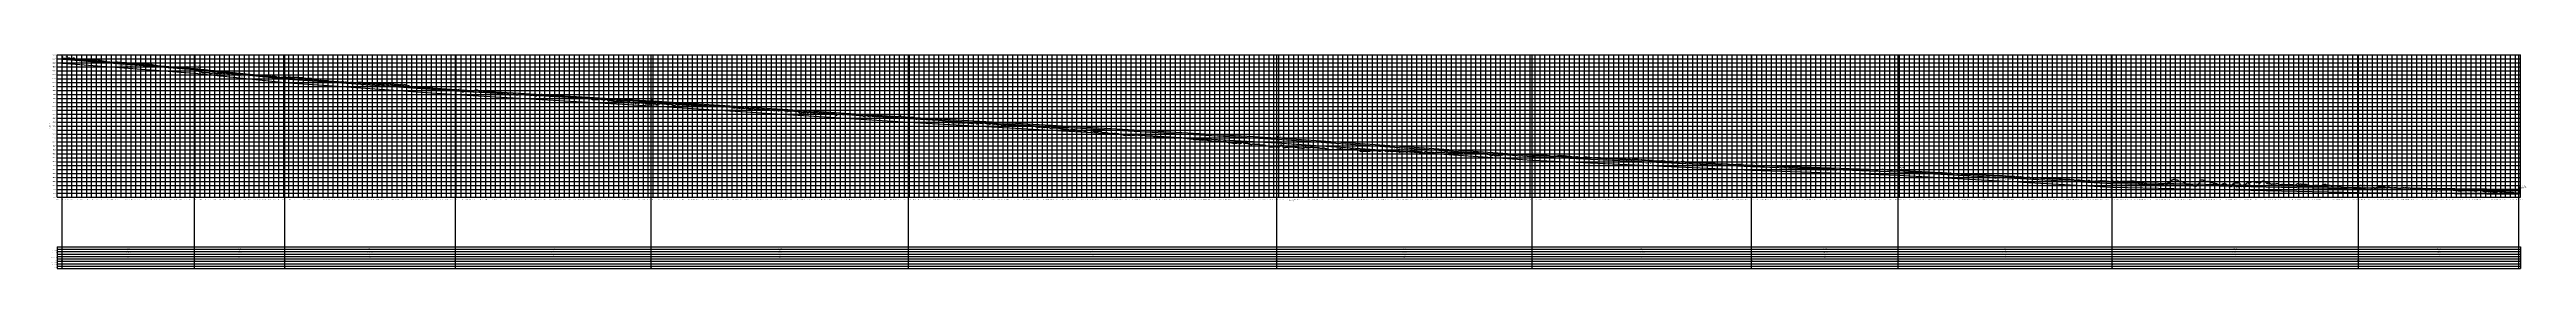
# Model space of a CAD drawing. Extents: x -64 to 12506, y -140 to 942.
import ezdxf
from ezdxf.enums import TextEntityAlignment as Align

# ---------------------------------------------------------------- set-up
doc = ezdxf.new("R2010")
doc.units = 0
for name, color, linetype in [('Annotation', 7, 'Continuous'), ('Annotation_Table', 254, 'Continuous'), ('Crown', 7, 'Continuous'), ('Grid', 254, 'Continuous'), ('Grid_Text', 7, 'Continuous'), ('Ground_Elevation', 3, 'Continuous'), ('Hydraulic_Grade', 5, 'Continuous'), ('Invert', 7, 'Continuous'), ('Structure', 7, 'Continuous')]:
    doc.layers.add(name, color=color, linetype=linetype)

msp = doc.modelspace()

# ---------------------------------------------------------------- linework, layer by layer
at = {"layer": 'Annotation', "color": 0}
for points in [[(2, 932), (2, 932), (0, 924)], [(674, 880), (673, 880), (672, 872)], [(1132, 833), (1131, 833), (1130, 825)], [(1998, 772), (1998, 772), (1996, 765)], [(2992, 716), (2992, 716), (2990, 708)], [(4297, 633), (4297, 633), (4295, 625)], [(6166, 529), (6166, 529), (6164, 521)], [(7463, 441), (7463, 441), (7461, 433)], [(8576, 390), (8576, 390), (8574, 382)], [(9319, 365), (9319, 365), (9317, 357)], [(10406, 303), (10405, 303), (10404, 296)], [(11655, 277), (11654, 277), (11653, 269)], [(12469, 273), (12468, 273), (12467, 266)]]:
    msp.add_lwpolyline(points, dxfattribs=at)
for points in [[(0, 924), (0, 925), (1, 925)], [(672, 872), (671, 873), (672, 873)], [(1130, 825), (1129, 826), (1130, 826)], [(1996, 765), (1996, 766), (1997, 766)], [(2990, 708), (2990, 709), (2991, 709)], [(4295, 625), (4295, 626), (4296, 626)], [(6164, 521), (6164, 522), (6165, 522)], [(7461, 433), (7461, 434), (7462, 434)], [(8574, 382), (8574, 383), (8575, 383)], [(9317, 357), (9317, 358), (9318, 358)], [(10404, 296), (10404, 297), (10404, 296)], [(11653, 269), (11653, 270), (11653, 270)], [(12467, 266), (12466, 267), (12467, 266)]]:
    msp.add_lwpolyline(points, close=True, dxfattribs=at)
at = {"layer": 'Annotation_Table', "color": 254}
for points in [[(0, -140), (0, 940)], [(672, -140), (672, 940)], [(1130, -140), (1130, 940)], [(1996, -140), (1996, 940)], [(2990, -140), (2990, 940)], [(4295, -140), (4295, 940)], [(6164, -140), (6164, 940)], [(7461, -140), (7461, 940)], [(8574, -140), (8574, 940)], [(9317, -140), (9317, 940)], [(10404, -140), (10404, 940)], [(11653, -140), (11653, 940)], [(12467, -140), (12467, 940)], [(-25, -30), (12475, -30)], [(-25, -30), (-25, -140)], [(-25, -43), (12475, -43)], [(-25, -55), (12475, -55)], [(-25, -67), (12475, -67)], [(-25, -79), (12475, -79)], [(-25, -91), (12475, -91)], [(-25, -104), (12475, -104)], [(-25, -116), (12475, -116)], [(12475, -30), (12475, -140)], [(-25, -128), (12475, -128)], [(-25, -140), (12475, -140)]]:
    msp.add_lwpolyline(points, dxfattribs=at)
at = {"layer": 'Crown', "color": 0}
for points in [[(0, 924), (0, 924)], [(0, 924), (672, 872)], [(672, 872), (672, 872)], [(672, 872), (1130, 825)], [(1130, 825), (1130, 825)], [(1130, 825), (1996, 765)], [(1996, 765), (1996, 765)], [(1996, 765), (2990, 708)], [(2990, 708), (2990, 708)], [(2990, 708), (4295, 625)], [(4295, 625), (4295, 625)], [(4295, 625), (6164, 521)], [(6164, 521), (6164, 521)], [(6164, 521), (7461, 433)], [(7461, 433), (7461, 433)], [(7461, 433), (8574, 382)], [(8574, 382), (8574, 382)], [(8574, 382), (9317, 357)], [(9317, 357), (9317, 357)], [(9317, 357), (10404, 296)], [(10404, 296), (10404, 296)], [(10404, 296), (11653, 269)], [(11653, 269), (11653, 269)], [(11653, 269), (12467, 261)], [(12467, 261), (12467, 261)]]:
    msp.add_lwpolyline(points, dxfattribs=at)
at = {"layer": 'Grid', "color": 254}
for points in [[(-25, 940), (12475, 940)], [(-25, 220), (-25, 940)], [(-25, 920), (12475, 920)], [(-25, 900), (12475, 900)], [(-25, 880), (12475, 880)], [(0, 220), (0, 940)], [(25, 220), (25, 940)], [(50, 220), (50, 940)], [(75, 220), (75, 940)], [(100, 220), (100, 940)], [(125, 220), (125, 940)], [(150, 220), (150, 940)], [(175, 220), (175, 940)], [(200, 220), (200, 940)], [(225, 220), (225, 940)], [(250, 220), (250, 940)], [(275, 220), (275, 940)], [(300, 220), (300, 940)], [(325, 220), (325, 940)], [(350, 220), (350, 940)], [(375, 220), (375, 940)], [(400, 220), (400, 940)], [(425, 220), (425, 940)], [(450, 220), (450, 940)], [(475, 220), (475, 940)], [(500, 220), (500, 940)], [(525, 220), (525, 940)], [(550, 220), (550, 940)], [(575, 220), (575, 940)], [(600, 220), (600, 940)], [(625, 220), (625, 940)], [(650, 220), (650, 940)], [(675, 220), (675, 940)], [(700, 220), (700, 940)], [(725, 220), (725, 940)], [(750, 220), (750, 940)], [(775, 220), (775, 940)], [(800, 220), (800, 940)], [(825, 220), (825, 940)], [(850, 220), (850, 940)], [(875, 220), (875, 940)], [(900, 220), (900, 940)], [(925, 220), (925, 940)], [(950, 220), (950, 940)], [(975, 220), (975, 940)], [(1000, 220), (1000, 940)], [(1025, 220), (1025, 940)], [(1050, 220), (1050, 940)], [(1075, 220), (1075, 940)], [(1100, 220), (1100, 940)], [(1125, 220), (1125, 940)], [(1150, 220), (1150, 940)], [(1175, 220), (1175, 940)], [(1200, 220), (1200, 940)], [(1225, 220), (1225, 940)], [(1250, 220), (1250, 940)], [(1275, 220), (1275, 940)], [(1300, 220), (1300, 940)], [(1325, 220), (1325, 940)], [(1350, 220), (1350, 940)], [(1375, 220), (1375, 940)], [(1400, 220), (1400, 940)], [(1425, 220), (1425, 940)], [(1450, 220), (1450, 940)], [(1475, 220), (1475, 940)], [(1500, 220), (1500, 940)], [(1525, 220), (1525, 940)], [(1550, 220), (1550, 940)], [(1575, 220), (1575, 940)], [(1600, 220), (1600, 940)], [(1625, 220), (1625, 940)], [(1650, 220), (1650, 940)], [(1675, 220), (1675, 940)], [(1700, 220), (1700, 940)], [(1725, 220), (1725, 940)], [(1750, 220), (1750, 940)], [(1775, 220), (1775, 940)], [(1800, 220), (1800, 940)], [(1825, 220), (1825, 940)], [(1850, 220), (1850, 940)], [(1875, 220), (1875, 940)], [(1900, 220), (1900, 940)], [(1925, 220), (1925, 940)], [(1950, 220), (1950, 940)], [(1975, 220), (1975, 940)], [(2000, 220), (2000, 940)], [(2025, 220), (2025, 940)], [(2050, 220), (2050, 940)], [(2075, 220), (2075, 940)], [(2100, 220), (2100, 940)], [(2125, 220), (2125, 940)], [(2150, 220), (2150, 940)], [(2175, 220), (2175, 940)], [(2200, 220), (2200, 940)], [(2225, 220), (2225, 940)], [(2250, 220), (2250, 940)], [(2275, 220), (2275, 940)], [(2300, 220), (2300, 940)], [(2325, 220), (2325, 940)], [(2350, 220), (2350, 940)], [(2375, 220), (2375, 940)], [(2400, 220), (2400, 940)], [(2425, 220), (2425, 940)], [(2450, 220), (2450, 940)], [(2475, 220), (2475, 940)], [(2500, 220), (2500, 940)], [(2525, 220), (2525, 940)], [(2550, 220), (2550, 940)], [(2575, 220), (2575, 940)], [(2600, 220), (2600, 940)], [(2625, 220), (2625, 940)], [(2650, 220), (2650, 940)], [(2675, 220), (2675, 940)], [(2700, 220), (2700, 940)], [(2725, 220), (2725, 940)], [(2750, 220), (2750, 940)], [(2775, 220), (2775, 940)], [(2800, 220), (2800, 940)], [(2825, 220), (2825, 940)], [(2850, 220), (2850, 940)], [(2875, 220), (2875, 940)], [(2900, 220), (2900, 940)], [(2925, 220), (2925, 940)], [(2950, 220), (2950, 940)], [(2975, 220), (2975, 940)], [(3000, 220), (3000, 940)], [(3025, 220), (3025, 940)], [(3050, 220), (3050, 940)], [(3075, 220), (3075, 940)], [(3100, 220), (3100, 940)], [(3125, 220), (3125, 940)], [(3150, 220), (3150, 940)], [(3175, 220), (3175, 940)], [(3200, 220), (3200, 940)], [(3225, 220), (3225, 940)], [(3250, 220), (3250, 940)], [(3275, 220), (3275, 940)], [(3300, 220), (3300, 940)], [(3325, 220), (3325, 940)], [(3350, 220), (3350, 940)], [(3375, 220), (3375, 940)], [(3400, 220), (3400, 940)], [(3425, 220), (3425, 940)], [(3450, 220), (3450, 940)], [(3475, 220), (3475, 940)], [(3500, 220), (3500, 940)], [(3525, 220), (3525, 940)], [(3550, 220), (3550, 940)], [(3575, 220), (3575, 940)], [(3600, 220), (3600, 940)], [(3625, 220), (3625, 940)], [(3650, 220), (3650, 940)], [(3675, 220), (3675, 940)], [(3700, 220), (3700, 940)], [(3725, 220), (3725, 940)], [(3750, 220), (3750, 940)], [(3775, 220), (3775, 940)], [(3800, 220), (3800, 940)], [(3825, 220), (3825, 940)], [(3850, 220), (3850, 940)], [(3875, 220), (3875, 940)], [(3900, 220), (3900, 940)], [(3925, 220), (3925, 940)], [(3950, 220), (3950, 940)], [(3975, 220), (3975, 940)], [(4000, 220), (4000, 940)], [(4025, 220), (4025, 940)], [(4050, 220), (4050, 940)], [(4075, 220), (4075, 940)], [(4100, 220), (4100, 940)], [(4125, 220), (4125, 940)], [(4150, 220), (4150, 940)], [(4175, 220), (4175, 940)], [(4200, 220), (4200, 940)], [(4225, 220), (4225, 940)], [(4250, 220), (4250, 940)], [(4275, 220), (4275, 940)], [(4300, 220), (4300, 940)], [(4325, 220), (4325, 940)], [(4350, 220), (4350, 940)], [(4375, 220), (4375, 940)], [(4400, 220), (4400, 940)], [(4425, 220), (4425, 940)], [(4450, 220), (4450, 940)], [(4475, 220), (4475, 940)], [(4500, 220), (4500, 940)], [(4525, 220), (4525, 940)], [(4550, 220), (4550, 940)], [(4575, 220), (4575, 940)], [(4600, 220), (4600, 940)], [(4625, 220), (4625, 940)], [(4650, 220), (4650, 940)], [(4675, 220), (4675, 940)], [(4700, 220), (4700, 940)], [(4725, 220), (4725, 940)], [(4750, 220), (4750, 940)], [(4775, 220), (4775, 940)], [(4800, 220), (4800, 940)], [(4825, 220), (4825, 940)], [(4850, 220), (4850, 940)], [(4875, 220), (4875, 940)], [(4900, 220), (4900, 940)], [(4925, 220), (4925, 940)], [(4950, 220), (4950, 940)], [(4975, 220), (4975, 940)], [(5000, 220), (5000, 940)], [(5025, 220), (5025, 940)], [(5050, 220), (5050, 940)], [(5075, 220), (5075, 940)], [(5100, 220), (5100, 940)], [(5125, 220), (5125, 940)], [(5150, 220), (5150, 940)], [(5175, 220), (5175, 940)], [(5200, 220), (5200, 940)], [(5225, 220), (5225, 940)], [(5250, 220), (5250, 940)], [(5275, 220), (5275, 940)], [(5300, 220), (5300, 940)], [(5325, 220), (5325, 940)], [(5350, 220), (5350, 940)], [(5375, 220), (5375, 940)], [(5400, 220), (5400, 940)], [(5425, 220), (5425, 940)], [(5450, 220), (5450, 940)], [(5475, 220), (5475, 940)], [(5500, 220), (5500, 940)], [(5525, 220), (5525, 940)], [(5550, 220), (5550, 940)], [(5575, 220), (5575, 940)], [(5600, 220), (5600, 940)], [(5625, 220), (5625, 940)], [(5650, 220), (5650, 940)], [(5675, 220), (5675, 940)], [(5700, 220), (5700, 940)], [(5725, 220), (5725, 940)], [(5750, 220), (5750, 940)], [(5775, 220), (5775, 940)], [(5800, 220), (5800, 940)], [(5825, 220), (5825, 940)], [(5850, 220), (5850, 940)], [(5875, 220), (5875, 940)], [(5900, 220), (5900, 940)], [(5925, 220), (5925, 940)], [(5950, 220), (5950, 940)], [(5975, 220), (5975, 940)], [(6000, 220), (6000, 940)], [(6025, 220), (6025, 940)], [(6050, 220), (6050, 940)], [(6075, 220), (6075, 940)], [(6100, 220), (6100, 940)], [(6125, 220), (6125, 940)], [(6150, 220), (6150, 940)], [(6175, 220), (6175, 940)], [(6200, 220), (6200, 940)], [(6225, 220), (6225, 940)], [(6250, 220), (6250, 940)], [(6275, 220), (6275, 940)], [(6300, 220), (6300, 940)], [(6325, 220), (6325, 940)], [(6350, 220), (6350, 940)], [(6375, 220), (6375, 940)], [(6400, 220), (6400, 940)], [(6425, 220), (6425, 940)], [(6450, 220), (6450, 940)], [(6475, 220), (6475, 940)], [(6500, 220), (6500, 940)], [(6525, 220), (6525, 940)], [(6550, 220), (6550, 940)], [(6575, 220), (6575, 940)], [(6600, 220), (6600, 940)], [(6625, 220), (6625, 940)], [(6650, 220), (6650, 940)], [(6675, 220), (6675, 940)], [(6700, 220), (6700, 940)], [(6725, 220), (6725, 940)], [(6750, 220), (6750, 940)], [(6775, 220), (6775, 940)], [(6800, 220), (6800, 940)], [(6825, 220), (6825, 940)], [(6850, 220), (6850, 940)], [(6875, 220), (6875, 940)], [(6900, 220), (6900, 940)], [(6925, 220), (6925, 940)], [(6950, 220), (6950, 940)], [(6975, 220), (6975, 940)], [(7000, 220), (7000, 940)], [(7025, 220), (7025, 940)], [(7050, 220), (7050, 940)], [(7075, 220), (7075, 940)], [(7100, 220), (7100, 940)], [(7125, 220), (7125, 940)], [(7150, 220), (7150, 940)], [(7175, 220), (7175, 940)], [(7200, 220), (7200, 940)], [(7225, 220), (7225, 940)], [(7250, 220), (7250, 940)], [(7275, 220), (7275, 940)], [(7300, 220), (7300, 940)], [(7325, 220), (7325, 940)], [(7350, 220), (7350, 940)], [(7375, 220), (7375, 940)], [(7400, 220), (7400, 940)], [(7425, 220), (7425, 940)], [(7450, 220), (7450, 940)], [(7475, 220), (7475, 940)], [(7500, 220), (7500, 940)], [(7525, 220), (7525, 940)], [(7550, 220), (7550, 940)], [(7575, 220), (7575, 940)], [(7600, 220), (7600, 940)], [(7625, 220), (7625, 940)], [(7650, 220), (7650, 940)], [(7675, 220), (7675, 940)], [(7700, 220), (7700, 940)], [(7725, 220), (7725, 940)], [(7750, 220), (7750, 940)], [(7775, 220), (7775, 940)], [(7800, 220), (7800, 940)], [(7825, 220), (7825, 940)], [(7850, 220), (7850, 940)], [(7875, 220), (7875, 940)], [(7900, 220), (7900, 940)], [(7925, 220), (7925, 940)], [(7950, 220), (7950, 940)], [(7975, 220), (7975, 940)], [(8000, 220), (8000, 940)], [(8025, 220), (8025, 940)], [(8050, 220), (8050, 940)], [(8075, 220), (8075, 940)], [(8100, 220), (8100, 940)], [(8125, 220), (8125, 940)], [(8150, 220), (8150, 940)], [(8175, 220), (8175, 940)], [(8200, 220), (8200, 940)], [(8225, 220), (8225, 940)], [(8250, 220), (8250, 940)], [(8275, 220), (8275, 940)], [(8300, 220), (8300, 940)], [(8325, 220), (8325, 940)], [(8350, 220), (8350, 940)], [(8375, 220), (8375, 940)], [(8400, 220), (8400, 940)], [(8425, 220), (8425, 940)], [(8450, 220), (8450, 940)], [(8475, 220), (8475, 940)], [(8500, 220), (8500, 940)], [(8525, 220), (8525, 940)], [(8550, 220), (8550, 940)], [(8575, 220), (8575, 940)], [(8600, 220), (8600, 940)], [(8625, 220), (8625, 940)], [(8650, 220), (8650, 940)], [(8675, 220), (8675, 940)], [(8700, 220), (8700, 940)], [(8725, 220), (8725, 940)], [(8750, 220), (8750, 940)], [(8775, 220), (8775, 940)], [(8800, 220), (8800, 940)], [(8825, 220), (8825, 940)], [(8850, 220), (8850, 940)], [(8875, 220), (8875, 940)], [(8900, 220), (8900, 940)], [(8925, 220), (8925, 940)], [(8950, 220), (8950, 940)], [(8975, 220), (8975, 940)], [(9000, 220), (9000, 940)], [(9025, 220), (9025, 940)], [(9050, 220), (9050, 940)], [(9075, 220), (9075, 940)], [(9100, 220), (9100, 940)], [(9125, 220), (9125, 940)], [(9150, 220), (9150, 940)], [(9175, 220), (9175, 940)], [(9200, 220), (9200, 940)], [(9225, 220), (9225, 940)], [(9250, 220), (9250, 940)], [(9275, 220), (9275, 940)], [(9300, 220), (9300, 940)], [(9325, 220), (9325, 940)], [(9350, 220), (9350, 940)], [(9375, 220), (9375, 940)], [(9400, 220), (9400, 940)], [(9425, 220), (9425, 940)], [(9450, 220), (9450, 940)], [(9475, 220), (9475, 940)], [(9500, 220), (9500, 940)], [(9525, 220), (9525, 940)], [(9550, 220), (9550, 940)], [(9575, 220), (9575, 940)], [(9600, 220), (9600, 940)], [(9625, 220), (9625, 940)], [(9650, 220), (9650, 940)], [(9675, 220), (9675, 940)], [(9700, 220), (9700, 940)], [(9725, 220), (9725, 940)], [(9750, 220), (9750, 940)], [(9775, 220), (9775, 940)], [(9800, 220), (9800, 940)], [(9825, 220), (9825, 940)], [(9850, 220), (9850, 940)], [(9875, 220), (9875, 940)], [(9900, 220), (9900, 940)], [(9925, 220), (9925, 940)], [(9950, 220), (9950, 940)], [(9975, 220), (9975, 940)], [(10000, 220), (10000, 940)], [(10025, 220), (10025, 940)], [(10050, 220), (10050, 940)], [(10075, 220), (10075, 940)], [(10100, 220), (10100, 940)], [(10125, 220), (10125, 940)], [(10150, 220), (10150, 940)], [(10175, 220), (10175, 940)], [(10200, 220), (10200, 940)], [(10225, 220), (10225, 940)], [(10250, 220), (10250, 940)], [(10275, 220), (10275, 940)], [(10300, 220), (10300, 940)], [(10325, 220), (10325, 940)], [(10350, 220), (10350, 940)], [(10375, 220), (10375, 940)], [(10400, 220), (10400, 940)], [(10425, 220), (10425, 940)], [(10450, 220), (10450, 940)], [(10475, 220), (10475, 940)], [(10500, 220), (10500, 940)], [(10525, 220), (10525, 940)], [(10550, 220), (10550, 940)], [(10575, 220), (10575, 940)], [(10600, 220), (10600, 940)], [(10625, 220), (10625, 940)], [(10650, 220), (10650, 940)], [(10675, 220), (10675, 940)], [(10700, 220), (10700, 940)], [(10725, 220), (10725, 940)], [(10750, 220), (10750, 940)], [(10775, 220), (10775, 940)], [(10800, 220), (10800, 940)], [(10825, 220), (10825, 940)], [(10850, 220), (10850, 940)], [(10875, 220), (10875, 940)], [(10900, 220), (10900, 940)], [(10925, 220), (10925, 940)], [(10950, 220), (10950, 940)], [(10975, 220), (10975, 940)], [(11000, 220), (11000, 940)], [(11025, 220), (11025, 940)], [(11050, 220), (11050, 940)], [(11075, 220), (11075, 940)], [(11100, 220), (11100, 940)], [(11125, 220), (11125, 940)], [(11150, 220), (11150, 940)], [(11175, 220), (11175, 940)], [(11200, 220), (11200, 940)], [(11225, 220), (11225, 940)], [(11250, 220), (11250, 940)], [(11275, 220), (11275, 940)], [(11300, 220), (11300, 940)], [(11325, 220), (11325, 940)], [(11350, 220), (11350, 940)], [(11375, 220), (11375, 940)], [(11400, 220), (11400, 940)], [(11425, 220), (11425, 940)], [(11450, 220), (11450, 940)], [(11475, 220), (11475, 940)], [(11500, 220), (11500, 940)], [(11525, 220), (11525, 940)], [(11550, 220), (11550, 940)], [(11575, 220), (11575, 940)], [(11600, 220), (11600, 940)], [(11625, 220), (11625, 940)], [(11650, 220), (11650, 940)], [(11675, 220), (11675, 940)], [(11700, 220), (11700, 940)], [(11725, 220), (11725, 940)], [(11750, 220), (11750, 940)], [(11775, 220), (11775, 940)], [(11800, 220), (11800, 940)], [(11825, 220), (11825, 940)], [(11850, 220), (11850, 940)], [(11875, 220), (11875, 940)], [(11900, 220), (11900, 940)], [(11925, 220), (11925, 940)], [(11950, 220), (11950, 940)], [(11975, 220), (11975, 940)], [(12000, 220), (12000, 940)], [(12025, 220), (12025, 940)], [(12050, 220), (12050, 940)], [(12075, 220), (12075, 940)], [(12100, 220), (12100, 940)], [(12125, 220), (12125, 940)], [(12150, 220), (12150, 940)], [(12175, 220), (12175, 940)], [(12200, 220), (12200, 940)], [(12225, 220), (12225, 940)], [(12250, 220), (12250, 940)], [(12275, 220), (12275, 940)], [(12300, 220), (12300, 940)], [(12325, 220), (12325, 940)], [(12350, 220), (12350, 940)], [(12375, 220), (12375, 940)], [(12400, 220), (12400, 940)], [(12425, 220), (12425, 940)], [(12450, 220), (12450, 940)], [(12475, 220), (12475, 940)], [(-25, 860), (12475, 860)], [(-25, 840), (12475, 840)], [(-25, 820), (12475, 820)], [(-25, 800), (12475, 800)], [(-25, 780), (12475, 780)], [(-25, 760), (12475, 760)], [(-25, 740), (12475, 740)], [(-25, 720), (12475, 720)], [(-25, 700), (12475, 700)], [(-25, 680), (12475, 680)], [(-25, 660), (12475, 660)], [(-25, 640), (12475, 640)], [(-25, 620), (12475, 620)], [(-25, 600), (12475, 600)], [(-25, 580), (12475, 580)], [(-25, 560), (12475, 560)], [(-25, 540), (12475, 540)], [(-25, 520), (12475, 520)], [(-25, 500), (12475, 500)], [(-25, 480), (12475, 480)], [(-25, 460), (12475, 460)], [(-25, 440), (12475, 440)], [(-25, 420), (12475, 420)], [(-25, 400), (12475, 400)], [(-25, 380), (12475, 380)], [(-25, 360), (12475, 360)], [(-25, 340), (12475, 340)], [(-25, 320), (12475, 320)], [(-25, 300), (12475, 300)], [(-25, 280), (12475, 280)], [(-25, 260), (12475, 260)], [(-25, 240), (12475, 240)], [(-25, 220), (12475, 220)]]:
    msp.add_lwpolyline(points, dxfattribs=at)
at = {"layer": 'Ground_Elevation', "color": 3}
msp.add_lwpolyline([(0, 924), (1, 924), (2, 924), (3, 924), (4, 924), (5, 924), (6, 924), (7, 924), (8, 924), (9, 924), (10, 924), (11, 924), (12, 924), (13, 924), (14, 923), (15, 923), (16, 923), (17, 923), (18, 923), (19, 923), (20, 924), (21, 924), (22, 924), (23, 925), (24, 925), (25, 925), (26, 925), (27, 926), (28, 926), (29, 926), (30, 925), (31, 925), (32, 925), (33, 925), (34, 925), (35, 925), (36, 925), (37, 925), (38, 925), (39, 924), (40, 924), (41, 923), (42, 922), (43, 922), (44, 922), (45, 922), (46, 921), (47, 921), (48, 921), (49, 921), (50, 921), (51, 920), (52, 920), (53, 920), (54, 921), (55, 921), (56, 922), (57, 923), (58, 925), (59, 925), (60, 925), (61, 925), (62, 924), (63, 922), (64, 922), (65, 921), (66, 921), (67, 920), (68, 920), (69, 920), (70, 920), (71, 920), (72, 920), (73, 920), (74, 921), (75, 921), (76, 921), (77, 921), (78, 921), (79, 920), (80, 920), (81, 920), (82, 919), (83, 919), (84, 918), (85, 918), (86, 917), (87, 917), (88, 916), (89, 916), (90, 916), (91, 916), (92, 916), (93, 916), (94, 917), (95, 917), (96, 917), (97, 918), (98, 918), (99, 918), (100, 918), (101, 919), (102, 919), (103, 919), (104, 918), (105, 918), (106, 918), (107, 918), (108, 918), (109, 918), (110, 918), (111, 919), (112, 919), (113, 919), (114, 920), (115, 919), (116, 919), (117, 918), (118, 918), (119, 918), (120, 917), (121, 917), (122, 917), (123, 917), (124, 917), (125, 917), (126, 917), (127, 917), (128, 917), (129, 916), (130, 916), (131, 916), (132, 916), (133, 916), (134, 916), (135, 916), (136, 916), (137, 916), (138, 916), (139, 916), (140, 915), (141, 915), (142, 915), (143, 915), (144, 915), (145, 915), (146, 914), (147, 914), (148, 914), (149, 914), (150, 914), (151, 914), (152, 914), (153, 914), (154, 914), (155, 914), (156, 914), (157, 914), (158, 914), (159, 914), (160, 914), (161, 914), (162, 913), (163, 913), (164, 913), (165, 913), (166, 914), (167, 914), (168, 914), (169, 914), (170, 914), (171, 914), (172, 915), (173, 915), (174, 915), (175, 916), (176, 916), (177, 917), (178, 918), (179, 917), (180, 916), (181, 915), (182, 914), (183, 914), (184, 914), (185, 915), (186, 915), (187, 916), (188, 916), (189, 915), (190, 915), (191, 914), (192, 913), (193, 912), (194, 912), (195, 911), (196, 911), (197, 911), (198, 911), (199, 911), (200, 911), (201, 911), (202, 910), (203, 910), (204, 910), (205, 910), (206, 910), (207, 910), (208, 910), (209, 910), (210, 909), (211, 909), (212, 909), (213, 909), (214, 909), (215, 909), (216, 909), (217, 909), (218, 909), (219, 909), (220, 909), (221, 908), (222, 908), (223, 907), (224, 907), (225, 907), (226, 907), (227, 906), (228, 906), (229, 906), (230, 906), (231, 906), (232, 906), (233, 906), (234, 906), (235, 906), (236, 906), (237, 906), (238, 905), (239, 905), (240, 905), (241, 905), (242, 905), (243, 904), (244, 904), (245, 904), (246, 904), (247, 904), (248, 904), (249, 904), (250, 904), (251, 904), (252, 904), (253, 904), (254, 904), (255, 903), (256, 903), (257, 903), (258, 903), (259, 903), (260, 903), (261, 903), (262, 903), (263, 903), (264, 903), (265, 903), (266, 903), (267, 903), (268, 904), (269, 904), (270, 904), (271, 904), (272, 904), (273, 904), (274, 904), (275, 904), (276, 905), (277, 905), (278, 905), (279, 905), (280, 905), (281, 905), (282, 904), (283, 904), (284, 903), (285, 903), (286, 903), (287, 903), (288, 903), (289, 903), (290, 903), (291, 903), (292, 903), (293, 903), (294, 902), (295, 902), (296, 902), (297, 902), (298, 902), (299, 902), (300, 902), (301, 902), (302, 902), (303, 902), (304, 902), (305, 902), (306, 902), (307, 902), (308, 902), (309, 902), (310, 902), (311, 902), (312, 901), (313, 901), (314, 901), (315, 901), (316, 901), (317, 901), (318, 901), (319, 901), (320, 901), (321, 901), (322, 901), (323, 901), (324, 901), (325, 901), (326, 901), (327, 901), (328, 901), (329, 900), (330, 900), (331, 900), (332, 900), (333, 900), (334, 900), (335, 900), (336, 900), (337, 900), (338, 900), (339, 900), (340, 900), (341, 899), (342, 899), (343, 899), (344, 898), (345, 898), (346, 898), (347, 898), (348, 898), (349, 898), (350, 898), (351, 898), (352, 899), (353, 899), (354, 899), (355, 899), (356, 899), (357, 898), (358, 898), (359, 898), (360, 898), (361, 898), (362, 898), (363, 898), (364, 899), (365, 899), (366, 899), (367, 899), (368, 898), (369, 898), (370, 898), (371, 898), (372, 898), (373, 898), (374, 898), (375, 899), (376, 899), (377, 899), (378, 899), (379, 899), (380, 899), (381, 899), (382, 899), (383, 898), (384, 898), (385, 897), (386, 896), (387, 895), (388, 894), (389, 894), (390, 894), (391, 895), (392, 895), (393, 896), (394, 897), (395, 897), (396, 898), (397, 899), (398, 899), (399, 900), (400, 900), (401, 899), (402, 899), (403, 899), (404, 899), (405, 899), (406, 898), (407, 898), (408, 898), (409, 898), (410, 898), (411, 897), (412, 897), (413, 897), (414, 897), (415, 897), (416, 897), (417, 897), (418, 897), (419, 898), (420, 898), (421, 898), (422, 897), (423, 897), (424, 897), (425, 896), (426, 896), (427, 896), (428, 895), (429, 895), (430, 894), (431, 894), (432, 894), (433, 894), (434, 894), (435, 894), (436, 894), (437, 894), (438, 894), (439, 893), (440, 893), (441, 892), (442, 892), (443, 892), (444, 893), (445, 893), (446, 893), (447, 893), (448, 893), (449, 893), (450, 893), (451, 893), (452, 893), (453, 893), (454, 893), (455, 892), (456, 892), (457, 891), (458, 891), (459, 890), (460, 890), (461, 890), (462, 889), (463, 890), (464, 890), (465, 890), (466, 890), (467, 889), (468, 889), (469, 888), (470, 888), (471, 887), (472, 887), (473, 887), (474, 886), (475, 887), (476, 887), (477, 887), (478, 887), (479, 887), (480, 887), (481, 887), (482, 886), (483, 886), (484, 886), (485, 885), (486, 885), (487, 884), (488, 884), (489, 883), (490, 883), (491, 883), (492, 883), (493, 883), (494, 883), (495, 883), (496, 883), (497, 883), (498, 883), (499, 883), (500, 882), (501, 882), (502, 882), (503, 882), (504, 881), (505, 881), (506, 881), (507, 881), (508, 881), (509, 881), (510, 882), (511, 882), (512, 882), (513, 883), (514, 883), (515, 882), (516, 882), (517, 882), (518, 881), (519, 881), (520, 880), (521, 880), (522, 880), (523, 880), (524, 879), (525, 879), (526, 879), (527, 879), (528, 879), (529, 878), (530, 878), (531, 878), (532, 878), (533, 878), (534, 878), (535, 878), (536, 878), (537, 878), (538, 877), (539, 877), (540, 877), (541, 878), (542, 878), (543, 878), (544, 878), (545, 879), (546, 879), (547, 879), (548, 879), (549, 879), (550, 879), (551, 878), (552, 878), (553, 878), (554, 877), (555, 877), (556, 877), (557, 877), (558, 877), (559, 877), (560, 878), (561, 878), (562, 877), (563, 877), (564, 877), (565, 877), (566, 876), (567, 876), (568, 876), (569, 876), (570, 876), (571, 877), (572, 877), (573, 877), (574, 878), (575, 878), (576, 878), (577, 878), (578, 877), (579, 877), (580, 877), (581, 877), (582, 876), (583, 876), (584, 876), (585, 876), (586, 875), (587, 875), (588, 875), (589, 875), (590, 874), (591, 874), (592, 874), (593, 874), (594, 874), (595, 874), (596, 874), (597, 874), (598, 874), (599, 874), (600, 874), (601, 874), (602, 874), (603, 874), (604, 874), (605, 874), (606, 874), (607, 873), (608, 872), (609, 872), (610, 872), (611, 872), (612, 873), (613, 873), (614, 873), (615, 873), (616, 873), (617, 873), (618, 873), (619, 874), (620, 874), (621, 874), (622, 875), (623, 875), (624, 876), (625, 876), (626, 877), (627, 877), (628, 878), (629, 878), (630, 879), (631, 880), (632, 880), (633, 881), (634, 880), (635, 879), (636, 878), (637, 877), (638, 876), (639, 876), (640, 875), (641, 875), (642, 875), (643, 874), (644, 874), (645, 874), (646, 874), (647, 873), (648, 873), (649, 873), (650, 873), (651, 873), (652, 872), (653, 872), (654, 872), (655, 872), (656, 872), (657, 872), (658, 872), (659, 871), (660, 871), (661, 871), (662, 870), (663, 870), (664, 870), (665, 869), (666, 869), (667, 869), (668, 869), (669, 869), (670, 869), (671, 869), (672, 869), (673, 868), (674, 865), (675, 862), (676, 861), (677, 860), (678, 860), (679, 860), (680, 860), (681, 861), (682, 861), (683, 861), (684, 861), (685, 861), (686, 861), (687, 861), (688, 860), (689, 860), (690, 860), (691, 859), (692, 859), (693, 858), (694, 858), (695, 858), (696, 857), (697, 857), (698, 857), (699, 857), (700, 857), (701, 857), (702, 857), (703, 856), (704, 856), (705, 855), (706, 854), (707, 854), (708, 853), (709, 853), (710, 853), (711, 852), (712, 852), (713, 852), (714, 851), (715, 851), (716, 851), (717, 851), (718, 851), (719, 851), (720, 851), (721, 851), (722, 851), (723, 851), (724, 850), (725, 850), (726, 850), (727, 850), (728, 850), (729, 851), (730, 851), (731, 851), (732, 852), (733, 852), (734, 852), (735, 852), (736, 852), (737, 852), (738, 851), (739, 851), (740, 851), (741, 851), (742, 851), (743, 851), (744, 851), (745, 850), (746, 850), (747, 850), (748, 850), (749, 849), (750, 849), (751, 848), (752, 847), (753, 847), (754, 846), (755, 846), (756, 846), (757, 846), (758, 847), (759, 848), (760, 848), (761, 848), (762, 849), (763, 849), (764, 849), (765, 849), (766, 849), (767, 849), (768, 849), (769, 849), (770, 849), (771, 848), (772, 848), (773, 847), (774, 847), (775, 846), (776, 846), (777, 846), (778, 847), (779, 847), (780, 847), (781, 847), (782, 847), (783, 847), (784, 846), (785, 846), (786, 846), (787, 846), (788, 846), (789, 847), (790, 847), (791, 847), (792, 847), (793, 847), (794, 847), (795, 847), (796, 847), (797, 847), (798, 846), (799, 846), (800, 846), (801, 846), (802, 846), (803, 846), (804, 846), (805, 847), (806, 847), (807, 847), (808, 848), (809, 848), (810, 848), (811, 848), (812, 848), (813, 849), (814, 849), (815, 849), (816, 849), (817, 848), (818, 848), (819, 848), (820, 848), (821, 848), (822, 848), (823, 848), (824, 848), (825, 848), (826, 848), (827, 848), (828, 848), (829, 849), (830, 849), (831, 849), (832, 848), (833, 848), (834, 848), (835, 848), (836, 847), (837, 847), (838, 847), (839, 846), (840, 846), (841, 846), (842, 846), (843, 846), (844, 846), (845, 846), (846, 847), (847, 847), (848, 847), (849, 847), (850, 847), (851, 847), (852, 847), (853, 847), (854, 847), (855, 847), (856, 847), (857, 847), (858, 847), (859, 847), (860, 846), (861, 846), (862, 846), (863, 846), (864, 846), (865, 846), (866, 846), (867, 845), (868, 845), (869, 845), (870, 844), (871, 844), (872, 844), (873, 844), (874, 843), (875, 843), (876, 843), (877, 843), (878, 843), (879, 843), (880, 843), (881, 843), (882, 843), (883, 843), (884, 843), (885, 843), (886, 843), (887, 843), (888, 843), (889, 843), (890, 843), (891, 844), (892, 844), (893, 845), (894, 845), (895, 846), (896, 846), (897, 847), (898, 847), (899, 847), (900, 848), (901, 848), (902, 848), (903, 848), (904, 847), (905, 846), (906, 845), (907, 844), (908, 844), (909, 843), (910, 843), (911, 843), (912, 843), (913, 843), (914, 843), (915, 843), (916, 843), (917, 843), (918, 843), (919, 843), (920, 843), (921, 843), (922, 843), (923, 844), (924, 844), (925, 844), (926, 844), (927, 844), (928, 844), (929, 843), (930, 843), (931, 842), (932, 842), (933, 842), (934, 842), (935, 842), (936, 842), (937, 842), (938, 842), (939, 843), (940, 843), (941, 843), (942, 843), (943, 843), (944, 843), (945, 843), (946, 842), (947, 842), (948, 842), (949, 842), (950, 842), (951, 842), (952, 842), (953, 842), (954, 841), (955, 841), (956, 841), (957, 841), (958, 841), (959, 841), (960, 841), (961, 841), (962, 841), (963, 841), (964, 841), (965, 841), (966, 841), (967, 841), (968, 841), (969, 841), (970, 841), (971, 841), (972, 841), (973, 840), (974, 840), (975, 840), (976, 840), (977, 840), (978, 840), (979, 840), (980, 840), (981, 840), (982, 840), (983, 840), (984, 839), (985, 839), (986, 839), (987, 839), (988, 838), (989, 838), (990, 839), (991, 839), (992, 839), (993, 839), (994, 839), (995, 839), (996, 839), (997, 839), (998, 838), (999, 838), (1000, 838), (1001, 838), (1002, 838), (1003, 838), (1004, 838), (1005, 838), (1006, 838), (1007, 838), (1008, 838), (1009, 837), (1010, 837), (1011, 837), (1012, 836), (1013, 836), (1014, 836), (1015, 835), (1016, 835), (1017, 835), (1018, 835), (1019, 834), (1020, 834), (1021, 835), (1022, 835), (1023, 835), (1024, 835), (1025, 834), (1026, 834), (1027, 834), (1028, 834), (1029, 834), (1030, 834), (1031, 834), (1032, 834), (1033, 834), (1034, 834), (1035, 834), (1036, 834), (1037, 834), (1038, 834), (1039, 833), (1040, 833), (1041, 832), (1042, 832), (1043, 832), (1044, 833), (1045, 833), (1046, 833), (1047, 834), (1048, 834), (1049, 834), (1050, 834), (1051, 834), (1052, 833), (1053, 833), (1054, 833), (1055, 832), (1056, 832), (1057, 832), (1058, 832), (1059, 831), (1060, 831), (1061, 831), (1062, 831), (1063, 831), (1064, 831), (1065, 832), (1066, 832), (1067, 832), (1068, 832), (1069, 832), (1070, 832), (1071, 832), (1072, 832), (1073, 832), (1074, 832), (1075, 833), (1076, 832), (1077, 832), (1078, 832), (1079, 832), (1080, 832), (1081, 832), (1082, 831), (1083, 831), (1084, 831), (1085, 831), (1086, 831), (1087, 831), (1088, 830), (1089, 830), (1090, 829), (1091, 829), (1092, 828), (1093, 828), (1094, 828), (1095, 828), (1096, 828), (1097, 828), (1098, 828), (1099, 828), (1100, 829), (1101, 829), (1102, 829), (1103, 828), (1104, 828), (1105, 827), (1106, 826), (1107, 826), (1108, 825), (1109, 825), (1110, 826), (1111, 826), (1112, 827), (1113, 827), (1114, 828), (1115, 828), (1116, 828), (1117, 828), (1118, 828), (1119, 827), (1120, 827), (1121, 827), (1122, 827), (1123, 827), (1124, 827), (1125, 827), (1126, 826), (1127, 826), (1128, 825), (1129, 825), (1130, 825), (1131, 825), (1132, 825), (1133, 826), (1134, 826), (1135, 827), (1136, 827), (1137, 827), (1138, 827), (1139, 827), (1140, 827), (1141, 827), (1142, 827), (1143, 827), (1144, 826), (1145, 826), (1146, 826), (1147, 826), (1148, 827), (1149, 827), (1150, 828), (1151, 828), (1152, 829), (1153, 830), (1154, 830), (1155, 830), (1156, 830), (1157, 829), (1158, 828), (1159, 828), (1160, 827), (1161, 827), (1162, 827), (1163, 827), (1164, 826), (1165, 827), (1166, 827), (1167, 827), (1168, 827), (1169, 827), (1170, 827), (1171, 827), (1172, 827), (1173, 827), (1174, 827), (1175, 827), (1176, 827), (1177, 827), (1178, 827), (1179, 827), (1180, 827), (1181, 827), (1182, 827), (1183, 827), (1184, 827), (1185, 827), (1186, 828), (1187, 828), (1188, 828), (1189, 828), (1190, 828), (1191, 827), (1192, 827), (1193, 827), (1194, 827), (1195, 827), (1196, 827), (1197, 827), (1198, 826), (1199, 826), (1200, 826), (1201, 826), (1202, 826), (1203, 826), (1204, 826), (1205, 826), (1206, 826), (1207, 826), (1208, 826), (1209, 826), (1210, 826), (1211, 826), (1212, 826), (1213, 826), (1214, 826), (1215, 826), (1216, 826), (1217, 826), (1218, 826), (1219, 826), (1220, 825), (1221, 825), (1222, 825), (1223, 824), (1224, 824), (1225, 823), (1226, 823), (1227, 822), (1228, 822), (1229, 822), (1230, 822), (1231, 822), (1232, 822), (1233, 822), (1234, 822), (1235, 822), (1236, 822), (1237, 822), (1238, 821), (1239, 821), (1240, 821), (1241, 821), (1242, 821), (1243, 821), (1244, 821), (1245, 821), (1246, 822), (1247, 822), (1248, 822), (1249, 822), (1250, 822), (1251, 822), (1252, 822), (1253, 822), (1254, 822), (1255, 822), (1256, 822), (1257, 823), (1258, 823), (1259, 823), (1260, 823), (1261, 823), (1262, 823), (1263, 822), (1264, 822), (1265, 821), (1266, 820), (1267, 819), (1268, 819), (1269, 818), (1270, 818), (1271, 817), (1272, 817), (1273, 817), (1274, 817), (1275, 816), (1276, 816), (1277, 816), (1278, 815), (1279, 815), (1280, 814), (1281, 814), (1282, 813), (1283, 813), (1284, 812), (1285, 812), (1286, 812), (1287, 812), (1288, 811), (1289, 811), (1290, 811), (1291, 812), (1292, 812), (1293, 812), (1294, 813), (1295, 813), (1296, 814), (1297, 813), (1298, 813), (1299, 812), (1300, 812), (1301, 812), (1302, 811), (1303, 811), (1304, 811), (1305, 811), (1306, 811), (1307, 811), (1308, 811), (1309, 811), (1310, 812), (1311, 812), (1312, 812), (1313, 812), (1314, 812), (1315, 811), (1316, 811), (1317, 811), (1318, 811), (1319, 811), (1320, 811), (1321, 811), (1322, 811), (1323, 811), (1324, 811), (1325, 811), (1326, 811), (1327, 811), (1328, 811), (1329, 810), (1330, 810), (1331, 810), (1332, 809), (1333, 809), (1334, 809), (1335, 810), (1336, 810), (1337, 811), (1338, 811), (1339, 811), (1340, 811), (1341, 810), (1342, 810), (1343, 810), (1344, 810), (1345, 810), (1346, 810), (1347, 810), (1348, 810), (1349, 810), (1350, 809), (1351, 809), (1352, 808), (1353, 808), (1354, 808), (1355, 807), (1356, 807), (1357, 807), (1358, 807), (1359, 807), (1360, 807), (1361, 807), (1362, 807), (1363, 806), (1364, 807), (1365, 807), (1366, 807), (1367, 808), (1368, 808), (1369, 808), (1370, 808), (1371, 807), (1372, 806), (1373, 806), (1374, 805), (1375, 804), (1376, 804), (1377, 804), (1378, 804), (1379, 804), (1380, 804), (1381, 804), (1382, 804), (1383, 804), (1384, 804), (1385, 803), (1386, 804), (1387, 804), (1388, 804), (1389, 805), (1390, 805), (1391, 805), (1392, 805), (1393, 805), (1394, 805), (1395, 804), (1396, 804), (1397, 804), (1398, 804), (1399, 804), (1400, 804), (1401, 803), (1402, 803), (1403, 803), (1404, 802), (1405, 802), (1406, 802), (1407, 802), (1408, 803), (1409, 803), (1410, 803), (1411, 803), (1412, 803), (1413, 803), (1414, 803), (1415, 803), (1416, 803), (1417, 803), (1418, 803), (1419, 804), (1420, 804), (1421, 805), (1422, 805), (1423, 805), (1424, 805), (1425, 805), (1426, 805), (1427, 805), (1428, 804), (1429, 804), (1430, 803), (1431, 803), (1432, 803), (1433, 803), (1434, 803), (1435, 803), (1436, 803), (1437, 803), (1438, 803), (1439, 804), (1440, 804), (1441, 804), (1442, 803), (1443, 803), (1444, 802), (1445, 801), (1446, 801), (1447, 800), (1448, 800), (1449, 800), (1450, 799), (1451, 800), (1452, 800), (1453, 800), (1454, 800), (1455, 800), (1456, 800), (1457, 800), (1458, 800), (1459, 800), (1460, 800), (1461, 800), (1462, 800), (1463, 801), (1464, 801), (1465, 802), (1466, 802), (1467, 802), (1468, 803), (1469, 803), (1470, 803), (1471, 803), (1472, 803), (1473, 802), (1474, 802), (1475, 801), (1476, 801), (1477, 801), (1478, 801), (1479, 801), (1480, 801), (1481, 801), (1482, 801), (1483, 801), (1484, 801), (1485, 801), (1486, 801), (1487, 801), (1488, 800), (1489, 800), (1490, 800), (1491, 800), (1492, 800), (1493, 800), (1494, 800), (1495, 801), (1496, 801), (1497, 801), (1498, 801), (1499, 802), (1500, 802), (1501, 802), (1502, 802), (1503, 802), (1504, 802), (1505, 802), (1506, 802), (1507, 802), (1508, 801), (1509, 801), (1510, 801), (1511, 802), (1512, 802), (1513, 802), (1514, 802), (1515, 802), (1516, 803), (1517, 803), (1518, 803), (1519, 802), (1520, 802), (1521, 801), (1522, 800), (1523, 799), (1524, 799), (1525, 798), (1526, 797), (1527, 797), (1528, 797), (1529, 797), (1530, 797), (1531, 797), (1532, 797), (1533, 798), (1534, 798), (1535, 799), (1536, 799), (1537, 799), (1538, 799), (1539, 799), (1540, 799), (1541, 798), (1542, 798), (1543, 798), (1544, 798), (1545, 798), (1546, 798), (1547, 798), (1548, 798), (1549, 798), (1550, 798), (1551, 798), (1552, 797), (1553, 797), (1554, 797), (1555, 797), (1556, 796), (1557, 796), (1558, 796), (1559, 796), (1560, 796), (1561, 796), (1562, 796), (1563, 796), (1564, 797), (1565, 797), (1566, 797), (1567, 797), (1568, 798), (1569, 798), (1570, 797), (1571, 797), (1572, 797), (1573, 796), (1574, 796), (1575, 796), (1576, 795), (1577, 795), (1578, 795), (1579, 795), (1580, 795), (1581, 795), (1582, 795), (1583, 795), (1584, 795), (1585, 794), (1586, 794), (1587, 794), (1588, 794), (1589, 794), (1590, 795), (1591, 795), (1592, 795), (1593, 795), (1594, 794), (1595, 793), (1596, 793), (1597, 792), (1598, 792), (1599, 792), (1600, 792), (1601, 792), (1602, 792), (1603, 792), (1604, 792), (1605, 793), (1606, 793), (1607, 794), (1608, 795), (1609, 796), (1610, 796), (1611, 797), (1612, 797), (1613, 796), (1614, 796), (1615, 795), (1616, 795), (1617, 795), (1618, 795), (1619, 796), (1620, 796), (1621, 797), (1622, 797), (1623, 798), (1624, 797), (1625, 797), (1626, 796), (1627, 796), (1628, 795), (1629, 795), (1630, 795), (1631, 795), (1632, 795), (1633, 795), (1634, 796), (1635, 796), (1636, 797), (1637, 797), (1638, 798), (1639, 798), (1640, 798), (1641, 798), (1642, 797), (1643, 797), (1644, 797), (1645, 796), (1646, 796), (1647, 795), (1648, 795), (1649, 795), (1650, 794), (1651, 794), (1652, 794), (1653, 794), (1654, 794), (1655, 794), (1656, 794), (1657, 795), (1658, 796), (1659, 796), (1660, 796), (1661, 796), (1662, 795), (1663, 795), (1664, 795), (1665, 794), (1666, 794), (1667, 794), (1668, 793), (1669, 793), (1670, 793), (1671, 793), (1672, 793), (1673, 793), (1674, 793), (1675, 793), (1676, 793), (1677, 793), (1678, 793), (1679, 793), (1680, 794), (1681, 794), (1682, 794), (1683, 794), (1684, 793), (1685, 793), (1686, 792), (1687, 792), (1688, 792), (1689, 792), (1690, 793), (1691, 793), (1692, 793), (1693, 792), (1694, 791), (1695, 790), (1696, 790), (1697, 790), (1698, 790), (1699, 790), (1700, 790), (1701, 790), (1702, 790), (1703, 790), (1704, 790), (1705, 790), (1706, 791), (1707, 791), (1708, 791), (1709, 790), (1710, 790), (1711, 789), (1712, 789), (1713, 789), (1714, 789), (1715, 790), (1716, 791), (1717, 791), (1718, 791), (1719, 791), (1720, 792), (1721, 792), (1722, 792), (1723, 792), (1724, 792), (1725, 791), (1726, 791), (1727, 789), (1728, 788), (1729, 787), (1730, 786), (1731, 785), (1732, 786), (1733, 787), (1734, 788), (1735, 790), (1736, 791), (1737, 791), (1738, 791), (1739, 791), (1740, 791), (1741, 790), (1742, 789), (1743, 789), (1744, 788), (1745, 787), (1746, 786), (1747, 785), (1748, 785), (1749, 784), (1750, 784), (1751, 784), (1752, 784), (1753, 784), (1754, 784), (1755, 785), (1756, 785), (1757, 785), (1758, 785), (1759, 785), (1760, 784), (1761, 783), (1762, 782), (1763, 782), (1764, 782), (1765, 781), (1766, 781), (1767, 781), (1768, 781), (1769, 781), (1770, 781), (1771, 781), (1772, 781), (1773, 781), (1774, 781), (1775, 781), (1776, 781), (1777, 781), (1778, 781), (1779, 781), (1780, 780), (1781, 780), (1782, 780), (1783, 779), (1784, 779), (1785, 779), (1786, 779), (1787, 778), (1788, 778), (1789, 777), (1790, 776), (1791, 775), (1792, 775), (1793, 775), (1794, 775), (1795, 776), (1796, 776), (1797, 776), (1798, 777), (1799, 777), (1800, 777), (1801, 776), (1802, 776), (1803, 776), (1804, 776), (1805, 775), (1806, 775), (1807, 775), (1808, 775), (1809, 775), (1810, 775), (1811, 775), (1812, 775), (1813, 775), (1814, 774), (1815, 773), (1816, 773), (1817, 773), (1818, 773), (1819, 773), (1820, 773), (1821, 773), (1822, 773), (1823, 772), (1824, 772), (1825, 772), (1826, 771), (1827, 771), (1828, 772), (1829, 772), (1830, 772), (1831, 772), (1832, 772), (1833, 772), (1834, 773), (1835, 773), (1836, 773), (1837, 773), (1838, 773), (1839, 773), (1840, 773), (1841, 772), (1842, 772), (1843, 772), (1844, 772), (1845, 772), (1846, 771), (1847, 771), (1848, 771), (1849, 771), (1850, 770), (1851, 770), (1852, 770), (1853, 770), (1854, 770), (1855, 770), (1856, 770), (1857, 770), (1858, 770), (1859, 771), (1860, 771), (1861, 772), (1862, 771), (1863, 771), (1864, 771), (1865, 771), (1866, 772), (1867, 773), (1868, 775), (1869, 777), (1870, 779), (1871, 781), (1872, 783), (1873, 783), (1874, 783), (1875, 782), (1876, 780), (1877, 778), (1878, 774), (1879, 772), (1880, 770), (1881, 769), (1882, 769), (1883, 769), (1884, 769), (1885, 769), (1886, 769), (1887, 769), (1888, 770), (1889, 769), (1890, 769), (1891, 769), (1892, 769), (1893, 770), (1894, 770), (1895, 771), (1896, 771), (1897, 772), (1898, 772), (1899, 773), (1900, 773), (1901, 773), (1902, 772), (1903, 772), (1904, 772), (1905, 771), (1906, 771), (1907, 771), (1908, 771), (1909, 771), (1910, 771), (1911, 770), (1912, 770), (1913, 770), (1914, 769), (1915, 769), (1916, 769), (1917, 769), (1918, 768), (1919, 768), (1920, 768), (1921, 767), (1922, 767), (1923, 767), (1924, 768), (1925, 768), (1926, 768), (1927, 768), (1928, 768), (1929, 767), (1930, 767), (1931, 767), (1932, 766), (1933, 766), (1934, 766), (1935, 765), (1936, 765), (1937, 765), (1938, 765), (1939, 766), (1940, 766), (1941, 766), (1942, 766), (1943, 767), (1944, 767), (1945, 766), (1946, 766), (1947, 766), (1948, 766), (1949, 766), (1950, 766), (1951, 766), (1952, 766), (1953, 766), (1954, 766), (1955, 766), (1956, 766), (1957, 766), (1958, 766), (1959, 766), (1960, 766), (1961, 766), (1962, 766), (1963, 766), (1964, 765), (1965, 764), (1966, 764), (1967, 764), (1968, 764), (1969, 764), (1970, 763), (1971, 763), (1972, 763), (1973, 763), (1974, 762), (1975, 762), (1976, 762), (1977, 762), (1978, 762), (1979, 762), (1980, 762), (1981, 762), (1982, 762), (1983, 761), (1984, 761), (1985, 761), (1986, 760), (1987, 760), (1988, 760), (1989, 760), (1990, 760), (1991, 760), (1992, 760), (1993, 760), (1994, 760), (1995, 760), (1996, 760), (1997, 760), (1998, 759), (1999, 759), (2000, 759), (2001, 759), (2002, 759), (2003, 759), (2004, 759), (2005, 759), (2006, 759), (2007, 759), (2008, 758), (2009, 758), (2010, 758), (2011, 759), (2012, 759), (2013, 759), (2014, 759), (2015, 758), (2016, 758), (2017, 758), (2018, 758), (2019, 758), (2020, 758), (2021, 759), (2022, 759), (2023, 760), (2024, 760), (2025, 760), (2026, 760), (2027, 759), (2028, 758), (2029, 757), (2030, 756), (2031, 754), (2032, 754), (2033, 753), (2034, 753), (2035, 753), (2036, 754), (2037, 754), (2038, 755), (2039, 755), (2040, 755), (2041, 756), (2042, 756), (2043, 757), (2044, 757), (2045, 757), (2046, 758), (2047, 758), (2048, 758), (2049, 758), (2050, 758), (2051, 758), (2052, 758), (2053, 758), (2054, 759), (2055, 759), (2056, 759), (2057, 760), (2058, 760), (2059, 759), (2060, 759), (2061, 759), (2062, 759), (2063, 759), (2064, 759), (2065, 758), (2066, 758), (2067, 758), (2068, 758), (2069, 757), (2070, 757), (2071, 756), (2072, 757), (2073, 757), (2074, 757), (2075, 757), (2076, 757), (2077, 757), (2078, 757), (2079, 756), (2080, 756), (2081, 756), (2082, 755), (2083, 755), (2084, 755), (2085, 754), (2086, 754), (2087, 754), (2088, 755), (2089, 756), (2090, 758), (2091, 759), (2092, 760), (2093, 760), (2094, 761), (2095, 761), (2096, 761), (2097, 761), (2098, 762), (2099, 762), (2100, 763), (2101, 764), (2102, 764), (2103, 764), (2104, 764), (2105, 764), (2106, 763), (2107, 763), (2108, 762), (2109, 762), (2110, 761), (2111, 761), (2112, 760), (2113, 759), (2114, 759), (2115, 758), (2116, 757), (2117, 756), (2118, 756), (2119, 756), (2120, 756), (2121, 756), (2122, 756), (2123, 756), (2124, 757), (2125, 757), (2126, 757), (2127, 757), (2128, 757), (2129, 757), (2130, 757), (2131, 757), (2132, 758), (2133, 758), (2134, 759), (2135, 759), (2136, 758), (2137, 756), (2138, 755), (2139, 754), (2140, 753), (2141, 753), (2142, 752), (2143, 753), (2144, 753), (2145, 754), (2146, 754), (2147, 754), (2148, 754), (2149, 754), (2150, 754), (2151, 754), (2152, 754), (2153, 754), (2154, 754), (2155, 754), (2156, 754), (2157, 754), (2158, 754), (2159, 754), (2160, 754), (2161, 754), (2162, 754), (2163, 754), (2164, 754), (2165, 754), (2166, 754), (2167, 754), (2168, 753), (2169, 753), (2170, 753), (2171, 753), (2172, 753), (2173, 753), (2174, 753), (2175, 754), (2176, 754), (2177, 754), (2178, 754), (2179, 753), (2180, 753), (2181, 753), (2182, 753), (2183, 753), (2184, 752), (2185, 752), (2186, 752), (2187, 752), (2188, 752), (2189, 752), (2190, 752), (2191, 752), (2192, 752), (2193, 752), (2194, 752), (2195, 752), (2196, 752), (2197, 751), (2198, 751), (2199, 751), (2200, 750), (2201, 750), (2202, 750), (2203, 750), (2204, 751), (2205, 751), (2206, 751), (2207, 751), (2208, 751), (2209, 750), (2210, 750), (2211, 750), (2212, 750), (2213, 749), (2214, 749), (2215, 749), (2216, 749), (2217, 749), (2218, 748), (2219, 748), (2220, 748), (2221, 747), (2222, 747), (2223, 747), (2224, 747), (2225, 747), (2226, 747), (2227, 747), (2228, 747), (2229, 747), (2230, 747), (2231, 746), (2232, 746), (2233, 745), (2234, 745), (2235, 744), (2236, 744), (2237, 744), (2238, 744), (2239, 744), (2240, 744), (2241, 744), (2242, 745), (2243, 745), (2244, 745), (2245, 745), (2246, 745), (2247, 745), (2248, 745), (2249, 744), (2250, 744), (2251, 744), (2252, 743), (2253, 743), (2254, 743), (2255, 743), (2256, 742), (2257, 742), (2258, 741), (2259, 741), (2260, 741), (2261, 741), (2262, 740), (2263, 740), (2264, 740), (2265, 740), (2266, 740), (2267, 740), (2268, 740), (2269, 739), (2270, 739), (2271, 738), (2272, 738), (2273, 738), (2274, 738), (2275, 739), (2276, 739), (2277, 739), (2278, 740), (2279, 740), (2280, 740), (2281, 740), (2282, 740), (2283, 740), (2284, 740), (2285, 740), (2286, 740), (2287, 740), (2288, 740), (2289, 741), (2290, 741), (2291, 741), (2292, 742), (2293, 742), (2294, 742), (2295, 742), (2296, 742), (2297, 742), (2298, 742), (2299, 742), (2300, 742), (2301, 741), (2302, 740), (2303, 740), (2304, 739), (2305, 738), (2306, 738), (2307, 738), (2308, 738), (2309, 738), (2310, 738), (2311, 738), (2312, 738), (2313, 739), (2314, 739), (2315, 740), (2316, 740), (2317, 741), (2318, 742), (2319, 743), (2320, 744), (2321, 745), (2322, 746), (2323, 747), (2324, 747), (2325, 747), (2326, 746), (2327, 745), (2328, 744), (2329, 743), (2330, 743), (2331, 742), (2332, 742), (2333, 742), (2334, 742), (2335, 742), (2336, 742), (2337, 741), (2338, 741), (2339, 741), (2340, 741), (2341, 740), (2342, 740), (2343, 740), (2344, 740), (2345, 740), (2346, 740), (2347, 740), (2348, 740), (2349, 740), (2350, 740), (2351, 740), (2352, 740), (2353, 740), (2354, 739), (2355, 739), (2356, 739), (2357, 739), (2358, 739), (2359, 738), (2360, 738), (2361, 738), (2362, 738), (2363, 738), (2364, 738), (2365, 739), (2366, 739), (2367, 739), (2368, 739), (2369, 739), (2370, 739), (2371, 739), (2372, 738), (2373, 738), (2374, 738), (2375, 738), (2376, 737), (2377, 737), (2378, 737), (2379, 736), (2380, 736), (2381, 736), (2382, 736), (2383, 737), (2384, 738), (2385, 739), (2386, 740), (2387, 740), (2388, 740), (2389, 740), (2390, 740), (2391, 739), (2392, 739), (2393, 738), (2394, 738), (2395, 737), (2396, 737), (2397, 737), (2398, 736), (2399, 736), (2400, 736), (2401, 736), (2402, 736), (2403, 735), (2404, 734), (2405, 734), (2406, 734), (2407, 734), (2408, 734), (2409, 734), (2410, 735), (2411, 735), (2412, 736), (2413, 736), (2414, 736), (2415, 737), (2416, 737), (2417, 737), (2418, 736), (2419, 736), (2420, 736), (2421, 736), (2422, 735), (2423, 735), (2424, 735), (2425, 735), (2426, 736), (2427, 736), (2428, 736), (2429, 737), (2430, 738), (2431, 739), (2432, 740), (2433, 741), (2434, 741), (2435, 741), (2436, 740), (2437, 739), (2438, 738), (2439, 737), (2440, 737), (2441, 737), (2442, 736), (2443, 736), (2444, 736), (2445, 737), (2446, 737), (2447, 737), (2448, 737), (2449, 737), (2450, 737), (2451, 737), (2452, 737), (2453, 737), (2454, 737), (2455, 737), (2456, 737), (2457, 738), (2458, 738), (2459, 738), (2460, 738), (2461, 738), (2462, 738), (2463, 737), (2464, 737), (2465, 736), (2466, 736), (2467, 736), (2468, 736), (2469, 736), (2470, 736), (2471, 736), (2472, 736), (2473, 736), (2474, 736), (2475, 736), (2476, 736), (2477, 736), (2478, 735), (2479, 735), (2480, 735), (2481, 735), (2482, 735), (2483, 734), (2484, 734), (2485, 733), (2486, 733), (2487, 732), (2488, 732), (2489, 732), (2490, 731), (2491, 731), (2492, 731), (2493, 731), (2494, 732), (2495, 732), (2496, 732), (2497, 733), (2498, 733), (2499, 734), (2500, 734), (2501, 734), (2502, 734), (2503, 734), (2504, 733), (2505, 733), (2506, 732), (2507, 732), (2508, 732), (2509, 731), (2510, 732), (2511, 732), (2512, 732), (2513, 732), (2514, 732), (2515, 732), (2516, 732), (2517, 732), (2518, 731), (2519, 731), (2520, 731), (2521, 731), (2522, 731), (2523, 731), (2524, 731), (2525, 731), (2526, 731), (2527, 731), (2528, 731), (2529, 731), (2530, 731), (2531, 731), (2532, 731), (2533, 730), (2534, 730), (2535, 730), (2536, 730), (2537, 730), (2538, 730), (2539, 730), (2540, 730), (2541, 730), (2542, 730), (2543, 730), (2544, 730), (2545, 730), (2546, 730), (2547, 730), (2548, 729), (2549, 729), (2550, 729), (2551, 729), (2552, 729), (2553, 729), (2554, 729), (2555, 729), (2556, 729), (2557, 729), (2558, 729), (2559, 729), (2560, 729), (2561, 729), (2562, 729), (2563, 729), (2564, 729), (2565, 729), (2566, 729), (2567, 728), (2568, 728), (2569, 728), (2570, 727), (2571, 727), (2572, 727), (2573, 727), (2574, 727), (2575, 727), (2576, 727), (2577, 727), (2578, 727), (2579, 727), (2580, 727), (2581, 727), (2582, 727), (2583, 727), (2584, 727), (2585, 727), (2586, 726), (2587, 726), (2588, 726), (2589, 726), (2590, 726), (2591, 726), (2592, 726), (2593, 726), (2594, 726), (2595, 726), (2596, 726), (2597, 726), (2598, 726), (2599, 726), (2600, 726), (2601, 726), (2602, 726), (2603, 726), (2604, 726), (2605, 726), (2606, 726), (2607, 726), (2608, 726), (2609, 725), (2610, 725), (2611, 725), (2612, 725), (2613, 725), (2614, 725), (2615, 725), (2616, 725), (2617, 725), (2618, 725), (2619, 724), (2620, 724), (2621, 724), (2622, 723), (2623, 723), (2624, 722), (2625, 722), (2626, 722), (2627, 722), (2628, 723), (2629, 723), (2630, 723), (2631, 723), (2632, 723), (2633, 723), (2634, 723), (2635, 723), (2636, 723), (2637, 723), (2638, 723), (2639, 723), (2640, 723), (2641, 723), (2642, 723), (2643, 723), (2644, 723), (2645, 723), (2646, 722), (2647, 722), (2648, 722), (2649, 722), (2650, 722), (2651, 722), (2652, 722), (2653, 722), (2654, 722), (2655, 722), (2656, 722), (2657, 722), (2658, 723), (2659, 723), (2660, 724), (2661, 723), (2662, 723), (2663, 722), (2664, 722), (2665, 721), (2666, 720), (2667, 720), (2668, 720), (2669, 720), (2670, 720), (2671, 720), (2672, 719), (2673, 719), (2674, 719), (2675, 719), (2676, 718), (2677, 718), (2678, 718), (2679, 718), (2680, 719), (2681, 719), (2682, 719), (2683, 718), (2684, 718), (2685, 718), (2686, 717), (2687, 716), (2688, 716), (2689, 716), (2690, 715), (2691, 715), (2692, 715), (2693, 715), (2694, 715), (2695, 715), (2696, 715), (2697, 715), (2698, 715), (2699, 715), (2700, 715), (2701, 715), (2702, 715), (2703, 715), (2704, 715), (2705, 715), (2706, 715), (2707, 715), (2708, 715), (2709, 715), (2710, 715), (2711, 715), (2712, 715), (2713, 715), (2714, 715), (2715, 715), (2716, 715), (2717, 715), (2718, 715), (2719, 715), (2720, 715), (2721, 715), (2722, 715), (2723, 715), (2724, 715), (2725, 716), (2726, 717), (2727, 717), (2728, 718), (2729, 718), (2730, 719), (2731, 719), (2732, 718), (2733, 717), (2734, 717), (2735, 716), (2736, 716), (2737, 715), (2738, 715), (2739, 715), (2740, 715), (2741, 715), (2742, 715), (2743, 715), (2744, 714), (2745, 714), (2746, 714), (2747, 713), (2748, 713), (2749, 712), (2750, 712), (2751, 712), (2752, 712), (2753, 712), (2754, 713), (2755, 713), (2756, 714), (2757, 715), (2758, 715), (2759, 715), (2760, 715), (2761, 716), (2762, 716), (2763, 715), (2764, 715), (2765, 714), (2766, 713), (2767, 712), (2768, 711), (2769, 711), (2770, 710), (2771, 710), (2772, 710), (2773, 710), (2774, 710), (2775, 710), (2776, 710), (2777, 710), (2778, 710), (2779, 710), (2780, 710), (2781, 710), (2782, 710), (2783, 709), (2784, 709), (2785, 709), (2786, 709), (2787, 709), (2788, 708), (2789, 708), (2790, 708), (2791, 708), (2792, 708), (2793, 708), (2794, 708), (2795, 708), (2796, 708), (2797, 708), (2798, 708), (2799, 708), (2800, 708), (2801, 707), (2802, 707), (2803, 706), (2804, 706), (2805, 705), (2806, 704), (2807, 704), (2808, 704), (2809, 704), (2810, 704), (2811, 704), (2812, 705), (2813, 705), (2814, 706), (2815, 706), (2816, 707), (2817, 706), (2818, 706), (2819, 706), (2820, 706), (2821, 706), (2822, 707), (2823, 707), (2824, 707), (2825, 707), (2826, 707), (2827, 707), (2828, 707), (2829, 708), (2830, 708), (2831, 708), (2832, 707), (2833, 707), (2834, 707), (2835, 706), (2836, 706), (2837, 705), (2838, 705), (2839, 704), (2840, 704), (2841, 704), (2842, 704), (2843, 704), (2844, 703), (2845, 703), (2846, 703), (2847, 703), (2848, 703), (2849, 703), (2850, 702), (2851, 702), (2852, 702), (2853, 702), (2854, 702), (2855, 702), (2856, 703), (2857, 703), (2858, 703), (2859, 703), (2860, 703), (2861, 703), (2862, 703), (2863, 703), (2864, 703), (2865, 703), (2866, 703), (2867, 703), (2868, 703), (2869, 703), (2870, 704), (2871, 704), (2872, 704), (2873, 704), (2874, 704), (2875, 704), (2876, 704), (2877, 704), (2878, 703), (2879, 703), (2880, 702), (2881, 701), (2882, 701), (2883, 700), (2884, 700), (2885, 699), (2886, 698), (2887, 698), (2888, 698), (2889, 698), (2890, 698), (2891, 698), (2892, 699), (2893, 699), (2894, 699), (2895, 699), (2896, 699), (2897, 700), (2898, 700), (2899, 700), (2900, 700), (2901, 700), (2902, 700), (2903, 700), (2904, 699), (2905, 698), (2906, 698), (2907, 697), (2908, 696), (2909, 696), (2910, 695), (2911, 695), (2912, 696), (2913, 696), (2914, 697), (2915, 697), (2916, 698), (2917, 698), (2918, 698), (2919, 698), (2920, 698), (2921, 698), (2922, 698), (2923, 697), (2924, 697), (2925, 697), (2926, 696), (2927, 696), (2928, 696), (2929, 697), (2930, 697), (2931, 698), (2932, 698), (2933, 698), (2934, 699), (2935, 699), (2936, 699), (2937, 699), (2938, 698), (2939, 698), (2940, 698), (2941, 697), (2942, 697), (2943, 697), (2944, 697), (2945, 698), (2946, 700), (2947, 702), (2948, 704), (2949, 705), (2950, 706), (2951, 705), (2952, 704), (2953, 703), (2954, 701), (2955, 700), (2956, 698), (2957, 696), (2958, 694), (2959, 693), (2960, 693), (2961, 693), (2962, 693), (2963, 693), (2964, 693), (2965, 693), (2966, 692), (2967, 692), (2968, 693), (2969, 693), (2970, 694), (2971, 695), (2972, 696), (2973, 697), (2974, 696), (2975, 696), (2976, 694), (2977, 693), (2978, 692), (2979, 691), (2980, 691), (2981, 691), (2982, 692), (2983, 692), (2984, 693), (2985, 694), (2986, 694), (2987, 694), (2988, 694), (2989, 694), (2990, 694), (2991, 694), (2992, 694), (2993, 695), (2994, 696), (2995, 697), (2996, 697), (2997, 696), (2998, 694), (2999, 693), (3000, 692), (3001, 692), (3002, 693), (3003, 693), (3004, 693), (3005, 693), (3006, 693), (3007, 693), (3008, 693), (3009, 692), (3010, 692), (3011, 692), (3012, 692), (3013, 692), (3014, 691), (3015, 690), (3016, 688), (3017, 687), (3018, 686), (3019, 686), (3020, 687), (3021, 689), (3022, 691), (3023, 693), (3024, 694), (3025, 695), (3026, 695), (3027, 694), (3028, 694), (3029, 693), (3030, 693), (3031, 693), (3032, 693), (3033, 693), (3034, 694), (3035, 694), (3036, 695), (3037, 695), (3038, 695), (3039, 695), (3040, 695), (3041, 695), (3042, 694), (3043, 693), (3044, 693), (3045, 692), (3046, 692), (3047, 692), (3048, 692), (3049, 693), (3050, 693), (3051, 693), (3052, 694), (3053, 694), (3054, 694), (3055, 693), (3056, 693), (3057, 693), (3058, 692), (3059, 692), (3060, 693), (3061, 693), (3062, 693), (3063, 693), (3064, 693), (3065, 692), (3066, 692), (3067, 691), (3068, 691), (3069, 691), (3070, 691), (3071, 691), (3072, 692), (3073, 692), (3074, 692), (3075, 692), (3076, 692), (3077, 691), (3078, 691), (3079, 690), (3080, 690), (3081, 690), (3082, 691), (3083, 691), (3084, 692), (3085, 692), (3086, 692), (3087, 692), (3088, 691), (3089, 691), (3090, 690), (3091, 690), (3092, 690), (3093, 690), (3094, 690), (3095, 690), (3096, 690), (3097, 690), (3098, 689), (3099, 688), (3100, 688), (3101, 687), (3102, 687), (3103, 686), (3104, 686), (3105, 685), (3106, 685), (3107, 685), (3108, 685), (3109, 686), (3110, 686), (3111, 686), (3112, 687), (3113, 687), (3114, 688), (3115, 689), (3116, 689), (3117, 690), (3118, 690), (3119, 691), (3120, 691), (3121, 691), (3122, 691), (3123, 690), (3124, 690), (3125, 689), (3126, 689), (3127, 688), (3128, 688), (3129, 688), (3130, 687), (3131, 688), (3132, 688), (3133, 688), (3134, 688), (3135, 689), (3136, 689), (3137, 689), (3138, 690), (3139, 690), (3140, 690), (3141, 690), (3142, 690), (3143, 690), (3144, 690), (3145, 689), (3146, 689), (3147, 689), (3148, 688), (3149, 688), (3150, 688), (3151, 688), (3152, 688), (3153, 688), (3154, 688), (3155, 688), (3156, 688), (3157, 688), (3158, 688), (3159, 688), (3160, 688), (3161, 688), (3162, 687), (3163, 688), (3164, 687), (3165, 687), (3166, 687), (3167, 687), (3168, 686), (3169, 686), (3170, 686), (3171, 686), (3172, 685), (3173, 685), (3174, 685), (3175, 685), (3176, 685), (3177, 685), (3178, 685), (3179, 685), (3180, 684), (3181, 684), (3182, 684), (3183, 683), (3184, 683), (3185, 683), (3186, 683), (3187, 683), (3188, 683), (3189, 683), (3190, 683), (3191, 683), (3192, 683), (3193, 683), (3194, 684), (3195, 684), (3196, 684), (3197, 685), (3198, 685), (3199, 685), (3200, 685), (3201, 685), (3202, 685), (3203, 685), (3204, 685), (3205, 685), (3206, 685), (3207, 685), (3208, 684), (3209, 684), (3210, 684), (3211, 684), (3212, 684), (3213, 684), (3214, 685), (3215, 685), (3216, 685), (3217, 686), (3218, 686), (3219, 686), (3220, 685), (3221, 685), (3222, 685), (3223, 684), (3224, 684), (3225, 684), (3226, 684), (3227, 684), (3228, 684), (3229, 684), (3230, 684), (3231, 684), (3232, 684), (3233, 683), (3234, 683), (3235, 683), (3236, 683), (3237, 684), (3238, 684), (3239, 684), (3240, 685), (3241, 686), (3242, 686), (3243, 686), (3244, 686), (3245, 686), (3246, 686), (3247, 685), (3248, 684), (3249, 683), (3250, 683), (3251, 682), (3252, 682), (3253, 682), (3254, 682), (3255, 682), (3256, 682), (3257, 683), (3258, 683), (3259, 683), (3260, 683), (3261, 683), (3262, 683), (3263, 684), (3264, 684), (3265, 684), (3266, 683), (3267, 683), (3268, 683), (3269, 682), (3270, 681), (3271, 681), (3272, 681), (3273, 682), (3274, 682), (3275, 682), (3276, 683), (3277, 683), (3278, 683), (3279, 683), (3280, 683), (3281, 683), (3282, 683), (3283, 683), (3284, 683), (3285, 683), (3286, 683), (3287, 683), (3288, 683), (3289, 683), (3290, 683), (3291, 683), (3292, 683), (3293, 684), (3294, 684), (3295, 684), (3296, 684), (3297, 684), (3298, 684), (3299, 685), (3300, 685), (3301, 686), (3302, 686), (3303, 686), (3304, 686), (3305, 686), (3306, 685), (3307, 685), (3308, 684), (3309, 684), (3310, 684), (3311, 684), (3312, 684), (3313, 684), (3314, 683), (3315, 683), (3316, 682), (3317, 682), (3318, 682), (3319, 682), (3320, 682), (3321, 682), (3322, 682), (3323, 682), (3324, 682), (3325, 682), (3326, 682), (3327, 682), (3328, 682), (3329, 682), (3330, 683), (3331, 683), (3332, 683), (3333, 683), (3334, 683), (3335, 683), (3336, 683), (3337, 683), (3338, 683), (3339, 683), (3340, 684), (3341, 684), (3342, 684), (3343, 685), (3344, 684), (3345, 684), (3346, 683), (3347, 682), (3348, 682), (3349, 681), (3350, 680), (3351, 679), (3352, 678), (3353, 678), (3354, 678), (3355, 678), (3356, 679), (3357, 680), (3358, 680), (3359, 680), (3360, 680), (3361, 680), (3362, 680), (3363, 680), (3364, 680), (3365, 680), (3366, 680), (3367, 679), (3368, 679), (3369, 678), (3370, 677), (3371, 677), (3372, 677), (3373, 677), (3374, 678), (3375, 679), (3376, 679), (3377, 680), (3378, 680), (3379, 680), (3380, 680), (3381, 680), (3382, 680), (3383, 680), (3384, 679), (3385, 679), (3386, 679), (3387, 679), (3388, 679), (3389, 679), (3390, 678), (3391, 678), (3392, 678), (3393, 678), (3394, 678), (3395, 678), (3396, 678), (3397, 677), (3398, 677), (3399, 676), (3400, 676), (3401, 676), (3402, 675), (3403, 675), (3404, 674), (3405, 674), (3406, 674), (3407, 673), (3408, 673), (3409, 673), (3410, 672), (3411, 672), (3412, 672), (3413, 672), (3414, 672), (3415, 673), (3416, 673), (3417, 674), (3418, 674), (3419, 674), (3420, 674), (3421, 674), (3422, 674), (3423, 673), (3424, 673), (3425, 673), (3426, 673), (3427, 673), (3428, 672), (3429, 672), (3430, 672), (3431, 672), (3432, 672), (3433, 672), (3434, 672), (3435, 671), (3436, 671), (3437, 671), (3438, 671), (3439, 671), (3440, 672), (3441, 672), (3442, 672), (3443, 672), (3444, 671), (3445, 671), (3446, 671), (3447, 670), (3448, 670), (3449, 670), (3450, 670), (3451, 670), (3452, 670), (3453, 671), (3454, 671), (3455, 671), (3456, 671), (3457, 671), (3458, 671), (3459, 670), (3460, 670), (3461, 670), (3462, 670), (3463, 670), (3464, 671), (3465, 671), (3466, 671), (3467, 672), (3468, 672), (3469, 672), (3470, 672), (3471, 672), (3472, 671), (3473, 671), (3474, 671), (3475, 670), (3476, 670), (3477, 670), (3478, 670), (3479, 669), (3480, 669), (3481, 669), (3482, 669), (3483, 668), (3484, 668), (3485, 668), (3486, 667), (3487, 667), (3488, 667), (3489, 666), (3490, 666), (3491, 666), (3492, 666), (3493, 666), (3494, 666), (3495, 666), (3496, 666), (3497, 665), (3498, 665), (3499, 664), (3500, 664), (3501, 664), (3502, 664), (3503, 664), (3504, 664), (3505, 663), (3506, 663), (3507, 663), (3508, 663), (3509, 663), (3510, 663), (3511, 663), (3512, 663), (3513, 664), (3514, 664), (3515, 665), (3516, 665), (3517, 665), (3518, 665), (3519, 664), (3520, 664), (3521, 663), (3522, 663), (3523, 663), (3524, 663), (3525, 663), (3526, 663), (3527, 663), (3528, 662), (3529, 662), (3530, 662), (3531, 662), (3532, 662), (3533, 662), (3534, 662), (3535, 662), (3536, 662), (3537, 662), (3538, 662), (3539, 662), (3540, 662), (3541, 661), (3542, 661), (3543, 661), (3544, 661), (3545, 662), (3546, 662), (3547, 662), (3548, 662), (3549, 662), (3550, 661), (3551, 661), (3552, 661), (3553, 661), (3554, 661), (3555, 661), (3556, 661), (3557, 661), (3558, 661), (3559, 661), (3560, 661), (3561, 661), (3562, 661), (3563, 661), (3564, 660), (3565, 660), (3566, 660), (3567, 660), (3568, 660), (3569, 660), (3570, 660), (3571, 660), (3572, 660), (3573, 660), (3574, 660), (3575, 660), (3576, 660), (3577, 660), (3578, 660), (3579, 660), (3580, 660), (3581, 660), (3582, 660), (3583, 660), (3584, 660), (3585, 660), (3586, 659), (3587, 659), (3588, 660), (3589, 660), (3590, 660), (3591, 661), (3592, 661), (3593, 661), (3594, 661), (3595, 661), (3596, 661), (3597, 661), (3598, 662), (3599, 662), (3600, 662), (3601, 662), (3602, 662), (3603, 662), (3604, 663), (3605, 663), (3606, 663), (3607, 664), (3608, 665), (3609, 666), (3610, 667), (3611, 667), (3612, 667), (3613, 667), (3614, 667), (3615, 667), (3616, 667), (3617, 667), (3618, 667), (3619, 666), (3620, 666), (3621, 666), (3622, 665), (3623, 665), (3624, 664), (3625, 664), (3626, 664), (3627, 664), (3628, 664), (3629, 664), (3630, 664), (3631, 664), (3632, 664), (3633, 664), (3634, 664), (3635, 664), (3636, 664), (3637, 663), (3638, 663), (3639, 663), (3640, 663), (3641, 663), (3642, 664), (3643, 664), (3644, 665), (3645, 665), (3646, 665), (3647, 665), (3648, 664), (3649, 664), (3650, 664), (3651, 665), (3652, 666), (3653, 666), (3654, 666), (3655, 666), (3656, 666), (3657, 664), (3658, 663), (3659, 662), (3660, 661), (3661, 660), (3662, 660), (3663, 660), (3664, 660), (3665, 660), (3666, 660), (3667, 660), (3668, 659), (3669, 659), (3670, 658), (3671, 658), (3672, 657), (3673, 657), (3674, 657), (3675, 657), (3676, 657), (3677, 657), (3678, 657), (3679, 657), (3680, 657), (3681, 656), (3682, 656), (3683, 655), (3684, 655), (3685, 656), (3686, 656), (3687, 657), (3688, 658), (3689, 658), (3690, 658), (3691, 657), (3692, 657), (3693, 656), (3694, 655), (3695, 655), (3696, 655), (3697, 656), (3698, 657), (3699, 658), (3700, 659), (3701, 660), (3702, 661), (3703, 661), (3704, 661), (3705, 661), (3706, 661), (3707, 661), (3708, 661), (3709, 660), (3710, 659), (3711, 658), (3712, 657), (3713, 656), (3714, 655), (3715, 654), (3716, 655), (3717, 655), (3718, 655), (3719, 656), (3720, 656), (3721, 655), (3722, 655), (3723, 655), (3724, 654), (3725, 654), (3726, 655), (3727, 655), (3728, 655), (3729, 656), (3730, 656), (3731, 656), (3732, 655), (3733, 655), (3734, 654), (3735, 654), (3736, 653), (3737, 652), (3738, 651), (3739, 651), (3740, 650), (3741, 649), (3742, 648), (3743, 647), (3744, 646), (3745, 646), (3746, 645), (3747, 645), (3748, 646), (3749, 646), (3750, 646), (3751, 647), (3752, 647), (3753, 647), (3754, 647), (3755, 648), (3756, 648), (3757, 649), (3758, 650), (3759, 650), (3760, 650), (3761, 649), (3762, 649), (3763, 648), (3764, 647), (3765, 647), (3766, 648), (3767, 648), (3768, 650), (3769, 652), (3770, 654), (3771, 656), (3772, 657), (3773, 658), (3774, 658), (3775, 657), (3776, 656), (3777, 655), (3778, 653), (3779, 652), (3780, 650), (3781, 649), (3782, 648), (3783, 648), (3784, 648), (3785, 648), (3786, 648), (3787, 649), (3788, 649), (3789, 650), (3790, 651), (3791, 651), (3792, 652), (3793, 652), (3794, 652), (3795, 651), (3796, 651), (3797, 650), (3798, 650), (3799, 649), (3800, 649), (3801, 649), (3802, 649), (3803, 649), (3804, 649), (3805, 649), (3806, 649), (3807, 649), (3808, 649), (3809, 649), (3810, 649), (3811, 649), (3812, 649), (3813, 648), (3814, 647), (3815, 647), (3816, 647), (3817, 647), (3818, 647), (3819, 647), (3820, 648), (3821, 648), (3822, 649), (3823, 649), (3824, 649), (3825, 649), (3826, 649), (3827, 649), (3828, 649), (3829, 649), (3830, 649), (3831, 649), (3832, 649), (3833, 648), (3834, 647), (3835, 647), (3836, 646), (3837, 646), (3838, 647), (3839, 647), (3840, 647), (3841, 647), (3842, 647), (3843, 647), (3844, 647), (3845, 646), (3846, 646), (3847, 646), (3848, 646), (3849, 646), (3850, 646), (3851, 646), (3852, 646), (3853, 646), (3854, 647), (3855, 647), (3856, 647), (3857, 647), (3858, 646), (3859, 646), (3860, 646), (3861, 646), (3862, 647), (3863, 647), (3864, 648), (3865, 649), (3866, 649), (3867, 649), (3868, 648), (3869, 648), (3870, 647), (3871, 646), (3872, 646), (3873, 646), (3874, 645), (3875, 645), (3876, 645), (3877, 645), (3878, 645), (3879, 645), (3880, 645), (3881, 645), (3882, 646), (3883, 646), (3884, 647), (3885, 648), (3886, 648), (3887, 648), (3888, 648), (3889, 647), (3890, 647), (3891, 646), (3892, 645), (3893, 644), (3894, 643), (3895, 643), (3896, 642), (3897, 642), (3898, 642), (3899, 642), (3900, 642), (3901, 643), (3902, 643), (3903, 643), (3904, 644), (3905, 645), (3906, 645), (3907, 646), (3908, 646), (3909, 645), (3910, 645), (3911, 644), (3912, 643), (3913, 643), (3914, 643), (3915, 643), (3916, 643), (3917, 643), (3918, 643), (3919, 643), (3920, 642), (3921, 640), (3922, 639), (3923, 637), (3924, 636), (3925, 634), (3926, 634), (3927, 634), (3928, 634), (3929, 635), (3930, 636), (3931, 636), (3932, 637), (3933, 638), (3934, 638), (3935, 638), (3936, 638), (3937, 638), (3938, 638), (3939, 639), (3940, 640), (3941, 640), (3942, 641), (3943, 642), (3944, 642), (3945, 641), (3946, 641), (3947, 641), (3948, 640), (3949, 640), (3950, 641), (3951, 641), (3952, 641), (3953, 641), (3954, 642), (3955, 642), (3956, 642), (3957, 641), (3958, 641), (3959, 640), (3960, 640), (3961, 639), (3962, 639), (3963, 638), (3964, 638), (3965, 638), (3966, 638), (3967, 638), (3968, 638), (3969, 639), (3970, 640), (3971, 641), (3972, 641), (3973, 642), (3974, 642), (3975, 642), (3976, 642), (3977, 642), (3978, 642), (3979, 641), (3980, 641), (3981, 641), (3982, 640), (3983, 639), (3984, 639), (3985, 638), (3986, 638), (3987, 638), (3988, 638), (3989, 638), (3990, 638), (3991, 639), (3992, 639), (3993, 639), (3994, 639), (3995, 639), (3996, 639), (3997, 640), (3998, 640), (3999, 640), (4000, 640), (4001, 640), (4002, 640), (4003, 640), (4004, 640), (4005, 640), (4006, 639), (4007, 639), (4008, 638), (4009, 638), (4010, 637), (4011, 637), (4012, 637), (4013, 637), (4014, 638), (4015, 638), (4016, 638), (4017, 638), (4018, 638), (4019, 638), (4020, 638), (4021, 638), (4022, 637), (4023, 637), (4024, 637), (4025, 637), (4026, 637), (4027, 637), (4028, 637), (4029, 637), (4030, 636), (4031, 636), (4032, 636), (4033, 636), (4034, 636), (4035, 636), (4036, 636), (4037, 636), (4038, 636), (4039, 636), (4040, 636), (4041, 636), (4042, 636), (4043, 636), (4044, 637), (4045, 637), (4046, 637), (4047, 637), (4048, 636), (4049, 636), (4050, 635), (4051, 635), (4052, 635), (4053, 634), (4054, 634), (4055, 634), (4056, 634), (4057, 634), (4058, 634), (4059, 634), (4060, 634), (4061, 634), (4062, 633), (4063, 633), (4064, 632), (4065, 632), (4066, 631), (4067, 631), (4068, 630), (4069, 630), (4070, 630), (4071, 630), (4072, 631), (4073, 631), (4074, 632), (4075, 632), (4076, 633), (4077, 633), (4078, 634), (4079, 634), (4080, 634), (4081, 634), (4082, 634), (4083, 634), (4084, 634), (4085, 634), (4086, 633), (4087, 633), (4088, 633), (4089, 632), (4090, 632), (4091, 631), (4092, 631), (4093, 631), (4094, 631), (4095, 632), (4096, 632), (4097, 632), (4098, 632), (4099, 633), (4100, 633), (4101, 633), (4102, 634), (4103, 634), (4104, 635), (4105, 635), (4106, 634), (4107, 634), (4108, 633), (4109, 632), (4110, 632), (4111, 631), (4112, 631), (4113, 631), (4114, 631), (4115, 632), (4116, 633), (4117, 633), (4118, 634), (4119, 634), (4120, 633), (4121, 633), (4122, 632), (4123, 632), (4124, 631), (4125, 631), (4126, 631), (4127, 631), (4128, 631), (4129, 631), (4130, 630), (4131, 630), (4132, 629), (4133, 629), (4134, 629), (4135, 629), (4136, 629), (4137, 629), (4138, 629), (4139, 628), (4140, 628), (4141, 628), (4142, 628), (4143, 628), (4144, 628), (4145, 628), (4146, 628), (4147, 629), (4148, 629), (4149, 629), (4150, 629), (4151, 630), (4152, 630), (4153, 630), (4154, 630), (4155, 630), (4156, 630), (4157, 630), (4158, 630), (4159, 630), (4160, 630), (4161, 631), (4162, 631), (4163, 630), (4164, 630), (4165, 629), (4166, 629), (4167, 628), (4168, 628), (4169, 628), (4170, 628), (4171, 629), (4172, 630), (4173, 630), (4174, 630), (4175, 630), (4176, 630), (4177, 630), (4178, 629), (4179, 629), (4180, 628), (4181, 628), (4182, 628), (4183, 628), (4184, 628), (4185, 629), (4186, 629), (4187, 629), (4188, 629), (4189, 629), (4190, 628), (4191, 627), (4192, 627), (4193, 627), (4194, 627), (4195, 627), (4196, 628), (4197, 629), (4198, 629), (4199, 629), (4200, 629), (4201, 628), (4202, 628), (4203, 627), (4204, 627), (4205, 627), (4206, 627), (4207, 627), (4208, 627), (4209, 627), (4210, 627), (4211, 627), (4212, 627), (4213, 626), (4214, 626), (4215, 626), (4216, 626), (4217, 627), (4218, 627), (4219, 627), (4220, 627), (4221, 627), (4222, 627), (4223, 626), (4224, 626), (4225, 625), (4226, 625), (4227, 624), (4228, 624), (4229, 624), (4230, 625), (4231, 625), (4232, 625), (4233, 626), (4234, 627), (4235, 627), (4236, 627), (4237, 627), (4238, 628), (4239, 628), (4240, 628), (4241, 628), (4242, 629), (4243, 629), (4244, 629), (4245, 630), (4246, 630), (4247, 631), (4248, 631), (4249, 632), (4250, 632), (4251, 633), (4252, 633), (4253, 633), (4254, 633), (4255, 631), (4256, 629), (4257, 627), (4258, 626), (4259, 625), (4260, 626), (4261, 626), (4262, 626), (4263, 627), (4264, 627), (4265, 627), (4266, 628), (4267, 628), (4268, 627), (4269, 627), (4270, 627), (4271, 626), (4272, 626), (4273, 626), (4274, 626), (4275, 627), (4276, 627), (4277, 627), (4278, 627), (4279, 626), (4280, 626), (4281, 626), (4282, 625), (4283, 625), (4284, 625), (4285, 624), (4286, 624), (4287, 623), (4288, 623), (4289, 623), (4290, 622), (4291, 622), (4292, 623), (4293, 624), (4294, 625), (4295, 625), (4296, 625), (4297, 625), (4298, 625), (4299, 625), (4300, 625), (4301, 625), (4302, 625), (4303, 625), (4304, 625), (4305, 625), (4306, 625), (4307, 624), (4308, 624), (4309, 624), (4310, 624), (4311, 624), (4312, 624), (4313, 624), (4314, 625), (4315, 625), (4316, 625), (4317, 626), (4318, 626), (4319, 625), (4320, 624), (4321, 623), (4322, 622), (4323, 621), (4324, 621), (4325, 621), (4326, 621), (4327, 620), (4328, 620), (4329, 620), (4330, 619), (4331, 618), (4332, 617), (4333, 616), (4334, 615), (4335, 615), (4336, 615), (4337, 615), (4338, 615), (4339, 616), (4340, 616), (4341, 617), (4342, 618), (4343, 618), (4344, 618), (4345, 618), (4346, 618), (4347, 618), (4348, 618), (4349, 618), (4350, 618), (4351, 618), (4352, 618), (4353, 618), (4354, 618), (4355, 618), (4356, 618), (4357, 618), (4358, 617), (4359, 616), (4360, 616), (4361, 616), (4362, 616), (4363, 616), (4364, 616), (4365, 617), (4366, 617), (4367, 617), (4368, 617), (4369, 617), (4370, 616), (4371, 616), (4372, 615), (4373, 615), (4374, 615), (4375, 615), (4376, 615), (4377, 615), (4378, 615), (4379, 615), (4380, 615), (4381, 615), (4382, 615), (4383, 615), (4384, 615), (4385, 614), (4386, 614), (4387, 614), (4388, 614), (4389, 614), (4390, 614), (4391, 614), (4392, 613), (4393, 613), (4394, 613), (4395, 613), (4396, 613), (4397, 613), (4398, 613), (4399, 613), (4400, 613), (4401, 613), (4402, 613), (4403, 613), (4404, 613), (4405, 613), (4406, 613), (4407, 612), (4408, 613), (4409, 613), (4410, 613), (4411, 613), (4412, 613), (4413, 613), (4414, 613), (4415, 614), (4416, 614), (4417, 615), (4418, 615), (4419, 615), (4420, 615), (4421, 616), (4422, 616), (4423, 616), (4424, 616), (4425, 617), (4426, 617), (4427, 618), (4428, 618), (4429, 618), (4430, 618), (4431, 617), (4432, 617), (4433, 617), (4434, 617), (4435, 617), (4436, 617), (4437, 617), (4438, 617), (4439, 617), (4440, 617), (4441, 617), (4442, 617), (4443, 616), (4444, 616), (4445, 616), (4446, 616), (4447, 616), (4448, 616), (4449, 617), (4450, 618), (4451, 619), (4452, 619), (4453, 618), (4454, 617), (4455, 615), (4456, 614), (4457, 613), (4458, 612), (4459, 612), (4460, 611), (4461, 611), (4462, 610), (4463, 610), (4464, 609), (4465, 609), (4466, 608), (4467, 608), (4468, 608), (4469, 608), (4470, 608), (4471, 608), (4472, 608), (4473, 608), (4474, 608), (4475, 608), (4476, 608), (4477, 608), (4478, 608), (4479, 608), (4480, 608), (4481, 607), (4482, 606), (4483, 605), (4484, 604), (4485, 603), (4486, 602), (4487, 602), (4488, 602), (4489, 601), (4490, 601), (4491, 601), (4492, 601), (4493, 601), (4494, 601), (4495, 601), (4496, 601), (4497, 602), (4498, 602), (4499, 603), (4500, 604), (4501, 604), (4502, 604), (4503, 605), (4504, 605), (4505, 606), (4506, 606), (4507, 605), (4508, 604), (4509, 603), (4510, 603), (4511, 602), (4512, 601), (4513, 600), (4514, 599), (4515, 598), (4516, 597), (4517, 596), (4518, 596), (4519, 596), (4520, 596), (4521, 597), (4522, 597), (4523, 598), (4524, 598), (4525, 599), (4526, 599), (4527, 599), (4528, 599), (4529, 599), (4530, 598), (4531, 598), (4532, 598), (4533, 598), (4534, 598), (4535, 597), (4536, 597), (4537, 597), (4538, 597), (4539, 598), (4540, 598), (4541, 598), (4542, 599), (4543, 599), (4544, 599), (4545, 599), (4546, 598), (4547, 598), (4548, 598), (4549, 598), (4550, 598), (4551, 597), (4552, 597), (4553, 597), (4554, 597), (4555, 597), (4556, 597), (4557, 597), (4558, 597), (4559, 597), (4560, 598), (4561, 598), (4562, 598), (4563, 598), (4564, 598), (4565, 597), (4566, 597), (4567, 597), (4568, 597), (4569, 597), (4570, 598), (4571, 598), (4572, 598), (4573, 598), (4574, 598), (4575, 598), (4576, 597), (4577, 597), (4578, 597), (4579, 597), (4580, 597), (4581, 597), (4582, 597), (4583, 597), (4584, 597), (4585, 597), (4586, 598), (4587, 598), (4588, 598), (4589, 598), (4590, 598), (4591, 597), (4592, 597), (4593, 597), (4594, 597), (4595, 596), (4596, 596), (4597, 596), (4598, 596), (4599, 596), (4600, 596), (4601, 596), (4602, 596), (4603, 596), (4604, 596), (4605, 595), (4606, 595), (4607, 595), (4608, 595), (4609, 595), (4610, 596), (4611, 595), (4612, 595), (4613, 595), (4614, 595), (4615, 594), (4616, 594), (4617, 594), (4618, 595), (4619, 595), (4620, 595), (4621, 595), (4622, 596), (4623, 596), (4624, 596), (4625, 597), (4626, 597), (4627, 597), (4628, 596), (4629, 596), (4630, 596), (4631, 596), (4632, 596), (4633, 597), (4634, 597), (4635, 596), (4636, 596), (4637, 595), (4638, 594), (4639, 593), (4640, 592), (4641, 592), (4642, 592), (4643, 592), (4644, 592), (4645, 593), (4646, 593), (4647, 594), (4648, 595), (4649, 595), (4650, 596), (4651, 597), (4652, 597), (4653, 597), (4654, 597), (4655, 597), (4656, 596), (4657, 595), (4658, 595), (4659, 595), (4660, 595), (4661, 595), (4662, 595), (4663, 595), (4664, 595), (4665, 595), (4666, 595), (4667, 595), (4668, 595), (4669, 595), (4670, 595), (4671, 595), (4672, 595), (4673, 595), (4674, 595), (4675, 595), (4676, 595), (4677, 596), (4678, 596), (4679, 596), (4680, 596), (4681, 596), (4682, 596), (4683, 596), (4684, 596), (4685, 595), (4686, 595), (4687, 595), (4688, 595), (4689, 594), (4690, 594), (4691, 594), (4692, 594), (4693, 594), (4694, 594), (4695, 595), (4696, 595), (4697, 595), (4698, 595), (4699, 595), (4700, 594), (4701, 594), (4702, 593), (4703, 593), (4704, 592), (4705, 592), (4706, 591), (4707, 590), (4708, 590), (4709, 590), (4710, 590), (4711, 591), (4712, 592), (4713, 593), (4714, 594), (4715, 595), (4716, 595), (4717, 595), (4718, 594), (4719, 594), (4720, 594), (4721, 594), (4722, 593), (4723, 593), (4724, 592), (4725, 592), (4726, 591), (4727, 591), (4728, 591), (4729, 591), (4730, 591), (4731, 590), (4732, 590), (4733, 590), (4734, 590), (4735, 590), (4736, 591), (4737, 591), (4738, 591), (4739, 591), (4740, 590), (4741, 590), (4742, 589), (4743, 589), (4744, 589), (4745, 588), (4746, 588), (4747, 588), (4748, 588), (4749, 588), (4750, 588), (4751, 588), (4752, 588), (4753, 588), (4754, 589), (4755, 589), (4756, 589), (4757, 589), (4758, 590), (4759, 590), (4760, 590), (4761, 590), (4762, 589), (4763, 589), (4764, 588), (4765, 587), (4766, 586), (4767, 585), (4768, 584), (4769, 584), (4770, 584), (4771, 584), (4772, 584), (4773, 584), (4774, 584), (4775, 584), (4776, 584), (4777, 585), (4778, 585), (4779, 586), (4780, 586), (4781, 586), (4782, 586), (4783, 586), (4784, 586), (4785, 586), (4786, 586), (4787, 586), (4788, 586), (4789, 586), (4790, 587), (4791, 587), (4792, 588), (4793, 588), (4794, 588), (4795, 588), (4796, 588), (4797, 588), (4798, 588), (4799, 588), (4800, 587), (4801, 587), (4802, 587), (4803, 587), (4804, 586), (4805, 586), (4806, 586), (4807, 586), (4808, 587), (4809, 587), (4810, 587), (4811, 587), (4812, 587), (4813, 587), (4814, 587), (4815, 587), (4816, 587), (4817, 587), (4818, 586), (4819, 586), (4820, 586), (4821, 586), (4822, 586), (4823, 585), (4824, 586), (4825, 586), (4826, 586), (4827, 586), (4828, 586), (4829, 586), (4830, 586), (4831, 586), (4832, 586), (4833, 586), (4834, 586), (4835, 586), (4836, 586), (4837, 586), (4838, 585), (4839, 585), (4840, 585), (4841, 585), (4842, 585), (4843, 586), (4844, 586), (4845, 585), (4846, 585), (4847, 585), (4848, 584), (4849, 583), (4850, 583), (4851, 582), (4852, 582), (4853, 581), (4854, 581), (4855, 581), (4856, 582), (4857, 582), (4858, 582), (4859, 582), (4860, 582), (4861, 582), (4862, 582), (4863, 582), (4864, 582), (4865, 581), (4866, 581), (4867, 581), (4868, 581), (4869, 581), (4870, 581), (4871, 581), (4872, 581), (4873, 581), (4874, 581), (4875, 581), (4876, 582), (4877, 582), (4878, 581), (4879, 581), (4880, 581), (4881, 581), (4882, 581), (4883, 581), (4884, 580), (4885, 580), (4886, 580), (4887, 580), (4888, 581), (4889, 581), (4890, 581), (4891, 582), (4892, 582), (4893, 582), (4894, 582), (4895, 582), (4896, 583), (4897, 583), (4898, 583), (4899, 584), (4900, 584), (4901, 585), (4902, 585), (4903, 585), (4904, 585), (4905, 585), (4906, 585), (4907, 584), (4908, 584), (4909, 584), (4910, 584), (4911, 584), (4912, 583), (4913, 583), (4914, 583), (4915, 583), (4916, 582), (4917, 582), (4918, 581), (4919, 581), (4920, 581), (4921, 581), (4922, 581), (4923, 581), (4924, 580), (4925, 580), (4926, 580), (4927, 580), (4928, 579), (4929, 579), (4930, 580), (4931, 580), (4932, 580), (4933, 581), (4934, 581), (4935, 580), (4936, 580), (4937, 580), (4938, 579), (4939, 579), (4940, 578), (4941, 578), (4942, 577), (4943, 577), (4944, 576), (4945, 576), (4946, 575), (4947, 575), (4948, 574), (4949, 574), (4950, 574), (4951, 574), (4952, 574), (4953, 573), (4954, 573), (4955, 574), (4956, 574), (4957, 574), (4958, 574), (4959, 575), (4960, 575), (4961, 576), (4962, 576), (4963, 576), (4964, 577), (4965, 577), (4966, 577), (4967, 577), (4968, 577), (4969, 576), (4970, 576), (4971, 575), (4972, 575), (4973, 575), (4974, 574), (4975, 574), (4976, 574), (4977, 574), (4978, 575), (4979, 575), (4980, 575), (4981, 574), (4982, 573), (4983, 573), (4984, 573), (4985, 573), (4986, 573), (4987, 574), (4988, 574), (4989, 574), (4990, 574), (4991, 574), (4992, 575), (4993, 575), (4994, 575), (4995, 575), (4996, 575), (4997, 575), (4998, 575), (4999, 574), (5000, 574), (5001, 575), (5002, 575), (5003, 575), (5004, 575), (5005, 574), (5006, 574), (5007, 574), (5008, 573), (5009, 573), (5010, 572), (5011, 572), (5012, 571), (5013, 571), (5014, 571), (5015, 570), (5016, 570), (5017, 570), (5018, 570), (5019, 571), (5020, 571), (5021, 571), (5022, 571), (5023, 572), (5024, 572), (5025, 572), (5026, 572), (5027, 572), (5028, 572), (5029, 572), (5030, 572), (5031, 571), (5032, 571), (5033, 571), (5034, 571), (5035, 571), (5036, 571), (5037, 571), (5038, 571), (5039, 571), (5040, 571), (5041, 571), (5042, 572), (5043, 572), (5044, 572), (5045, 572), (5046, 572), (5047, 572), (5048, 572), (5049, 572), (5050, 572), (5051, 572), (5052, 572), (5053, 572), (5054, 571), (5055, 571), (5056, 571), (5057, 570), (5058, 570), (5059, 570), (5060, 570), (5061, 570), (5062, 570), (5063, 570), (5064, 569), (5065, 569), (5066, 568), (5067, 568), (5068, 568), (5069, 568), (5070, 568), (5071, 569), (5072, 569), (5073, 569), (5074, 569), (5075, 569), (5076, 569), (5077, 568), (5078, 568), (5079, 567), (5080, 567), (5081, 566), (5082, 566), (5083, 566), (5084, 566), (5085, 566), (5086, 566), (5087, 567), (5088, 567), (5089, 567), (5090, 566), (5091, 566), (5092, 566), (5093, 566), (5094, 566), (5095, 566), (5096, 566), (5097, 566), (5098, 565), (5099, 565), (5100, 565), (5101, 565), (5102, 565), (5103, 565), (5104, 565), (5105, 565), (5106, 564), (5107, 564), (5108, 563), (5109, 561), (5110, 559), (5111, 558), (5112, 557), (5113, 557), (5114, 558), (5115, 559), (5116, 559), (5117, 560), (5118, 561), (5119, 562), (5120, 563), (5121, 564), (5122, 565), (5123, 565), (5124, 565), (5125, 565), (5126, 565), (5127, 565), (5128, 564), (5129, 564), (5130, 563), (5131, 563), (5132, 563), (5133, 563), (5134, 563), (5135, 563), (5136, 563), (5137, 563), (5138, 563), (5139, 563), (5140, 563), (5141, 562), (5142, 562), (5143, 561), (5144, 560), (5145, 558), (5146, 557), (5147, 557), (5148, 557), (5149, 557), (5150, 557), (5151, 557), (5152, 557), (5153, 557), (5154, 557), (5155, 557), (5156, 556), (5157, 556), (5158, 556), (5159, 556), (5160, 556), (5161, 555), (5162, 555), (5163, 554), (5164, 552), (5165, 551), (5166, 552), (5167, 553), (5168, 554), (5169, 556), (5170, 558), (5171, 559), (5172, 560), (5173, 560), (5174, 560), (5175, 560), (5176, 560), (5177, 560), (5178, 560), (5179, 559), (5180, 559), (5181, 559), (5182, 558), (5183, 558), (5184, 557), (5185, 557), (5186, 557), (5187, 556), (5188, 556), (5189, 556), (5190, 556), (5191, 556), (5192, 556), (5193, 555), (5194, 555), (5195, 555), (5196, 555), (5197, 555), (5198, 555), (5199, 555), (5200, 556), (5201, 556), (5202, 557), (5203, 558), (5204, 558), (5205, 559), (5206, 560), (5207, 560), (5208, 560), (5209, 559), (5210, 559), (5211, 559), (5212, 559), (5213, 559), (5214, 560), (5215, 559), (5216, 559), (5217, 559), (5218, 558), (5219, 558), (5220, 558), (5221, 558), (5222, 558), (5223, 558), (5224, 558), (5225, 557), (5226, 557), (5227, 557), (5228, 557), (5229, 557), (5230, 556), (5231, 556), (5232, 555), (5233, 555), (5234, 555), (5235, 554), (5236, 554), (5237, 554), (5238, 553), (5239, 553), (5240, 553), (5241, 553), (5242, 553), (5243, 553), (5244, 553), (5245, 552), (5246, 552), (5247, 552), (5248, 552), (5249, 552), (5250, 552), (5251, 552), (5252, 552), (5253, 553), (5254, 553), (5255, 553), (5256, 553), (5257, 553), (5258, 553), (5259, 554), (5260, 554), (5261, 554), (5262, 554), (5263, 554), (5264, 554), (5265, 555), (5266, 555), (5267, 555), (5268, 554), (5269, 554), (5270, 553), (5271, 552), (5272, 551), (5273, 550), (5274, 549), (5275, 549), (5276, 548), (5277, 548), (5278, 548), (5279, 548), (5280, 548), (5281, 548), (5282, 548), (5283, 548), (5284, 548), (5285, 548), (5286, 548), (5287, 548), (5288, 547), (5289, 547), (5290, 547), (5291, 547), (5292, 546), (5293, 546), (5294, 547), (5295, 547), (5296, 547), (5297, 548), (5298, 548), (5299, 548), (5300, 548), (5301, 547), (5302, 547), (5303, 546), (5304, 546), (5305, 546), (5306, 545), (5307, 545), (5308, 545), (5309, 545), (5310, 545), (5311, 545), (5312, 545), (5313, 545), (5314, 544), (5315, 543), (5316, 542), (5317, 542), (5318, 541), (5319, 541), (5320, 542), (5321, 542), (5322, 543), (5323, 544), (5324, 544), (5325, 544), (5326, 545), (5327, 545), (5328, 545), (5329, 544), (5330, 544), (5331, 544), (5332, 544), (5333, 543), (5334, 543), (5335, 543), (5336, 543), (5337, 543), (5338, 544), (5339, 544), (5340, 544), (5341, 544), (5342, 544), (5343, 544), (5344, 544), (5345, 544), (5346, 544), (5347, 544), (5348, 544), (5349, 544), (5350, 544), (5351, 544), (5352, 543), (5353, 543), (5354, 543), (5355, 543), (5356, 543), (5357, 543), (5358, 542), (5359, 542), (5360, 542), (5361, 541), (5362, 541), (5363, 541), (5364, 540), (5365, 540), (5366, 540), (5367, 540), (5368, 540), (5369, 540), (5370, 540), (5371, 540), (5372, 540), (5373, 540), (5374, 540), (5375, 539), (5376, 539), (5377, 539), (5378, 538), (5379, 538), (5380, 537), (5381, 537), (5382, 537), (5383, 536), (5384, 536), (5385, 536), (5386, 535), (5387, 535), (5388, 535), (5389, 534), (5390, 534), (5391, 534), (5392, 534), (5393, 535), (5394, 535), (5395, 535), (5396, 535), (5397, 536), (5398, 536), (5399, 536), (5400, 536), (5401, 536), (5402, 536), (5403, 536), (5404, 536), (5405, 536), (5406, 536), (5407, 535), (5408, 535), (5409, 535), (5410, 535), (5411, 535), (5412, 535), (5413, 535), (5414, 535), (5415, 535), (5416, 535), (5417, 535), (5418, 535), (5419, 535), (5420, 535), (5421, 535), (5422, 535), (5423, 535), (5424, 536), (5425, 536), (5426, 536), (5427, 536), (5428, 536), (5429, 536), (5430, 536), (5431, 535), (5432, 535), (5433, 535), (5434, 535), (5435, 535), (5436, 535), (5437, 535), (5438, 535), (5439, 535), (5440, 535), (5441, 535), (5442, 535), (5443, 536), (5444, 536), (5445, 536), (5446, 536), (5447, 536), (5448, 536), (5449, 535), (5450, 535), (5451, 535), (5452, 535), (5453, 535), (5454, 536), (5455, 536), (5456, 536), (5457, 536), (5458, 536), (5459, 536), (5460, 536), (5461, 535), (5462, 535), (5463, 535), (5464, 536), (5465, 536), (5466, 536), (5467, 535), (5468, 535), (5469, 535), (5470, 535), (5471, 535), (5472, 534), (5473, 534), (5474, 534), (5475, 534), (5476, 534), (5477, 534), (5478, 533), (5479, 533), (5480, 533), (5481, 533), (5482, 533), (5483, 534), (5484, 534), (5485, 535), (5486, 535), (5487, 535), (5488, 535), (5489, 535), (5490, 535), (5491, 535), (5492, 534), (5493, 534), (5494, 534), (5495, 533), (5496, 533), (5497, 533), (5498, 532), (5499, 532), (5500, 531), (5501, 531), (5502, 530), (5503, 530), (5504, 530), (5505, 530), (5506, 530), (5507, 530), (5508, 531), (5509, 531), (5510, 531), (5511, 531), (5512, 531), (5513, 531), (5514, 531), (5515, 531), (5516, 531), (5517, 531), (5518, 531), (5519, 531), (5520, 531), (5521, 531), (5522, 532), (5523, 532), (5524, 532), (5525, 532), (5526, 532), (5527, 532), (5528, 532), (5529, 531), (5530, 531), (5531, 531), (5532, 531), (5533, 530), (5534, 530), (5535, 529), (5536, 529), (5537, 529), (5538, 529), (5539, 528), (5540, 528), (5541, 527), (5542, 527), (5543, 527), (5544, 527), (5545, 527), (5546, 527), (5547, 527), (5548, 527), (5549, 527), (5550, 527), (5551, 527), (5552, 527), (5553, 527), (5554, 527), (5555, 527), (5556, 526), (5557, 526), (5558, 526), (5559, 526), (5560, 526), (5561, 526), (5562, 526), (5563, 526), (5564, 526), (5565, 526), (5566, 526), (5567, 525), (5568, 525), (5569, 525), (5570, 524), (5571, 524), (5572, 524), (5573, 524), (5574, 524), (5575, 524), (5576, 524), (5577, 525), (5578, 525), (5579, 525), (5580, 525), (5581, 525), (5582, 526), (5583, 526), (5584, 526), (5585, 525), (5586, 525), (5587, 525), (5588, 524), (5589, 524), (5590, 524), (5591, 523), (5592, 523), (5593, 523), (5594, 524), (5595, 524), (5596, 524), (5597, 525), (5598, 525), (5599, 525), (5600, 525), (5601, 525), (5602, 524), (5603, 524), (5604, 524), (5605, 523), (5606, 523), (5607, 523), (5608, 523), (5609, 523), (5610, 523), (5611, 524), (5612, 524), (5613, 524), (5614, 524), (5615, 524), (5616, 523), (5617, 523), (5618, 523), (5619, 523), (5620, 522), (5621, 522), (5622, 522), (5623, 522), (5624, 521), (5625, 521), (5626, 521), (5627, 521), (5628, 521), (5629, 521), (5630, 521), (5631, 521), (5632, 521), (5633, 521), (5634, 522), (5635, 522), (5636, 522), (5637, 522), (5638, 521), (5639, 521), (5640, 520), (5641, 520), (5642, 520), (5643, 520), (5644, 519), (5645, 519), (5646, 519), (5647, 519), (5648, 519), (5649, 519), (5650, 520), (5651, 520), (5652, 520), (5653, 520), (5654, 520), (5655, 520), (5656, 520), (5657, 520), (5658, 521), (5659, 521), (5660, 521), (5661, 520), (5662, 520), (5663, 521), (5664, 521), (5665, 521), (5666, 521), (5667, 521), (5668, 522), (5669, 522), (5670, 522), (5671, 522), (5672, 522), (5673, 522), (5674, 521), (5675, 521), (5676, 521), (5677, 521), (5678, 520), (5679, 520), (5680, 520), (5681, 520), (5682, 520), (5683, 521), (5684, 521), (5685, 521), (5686, 521), (5687, 521), (5688, 520), (5689, 520), (5690, 520), (5691, 519), (5692, 519), (5693, 519), (5694, 519), (5695, 519), (5696, 519), (5697, 519), (5698, 519), (5699, 519), (5700, 519), (5701, 519), (5702, 519), (5703, 519), (5704, 519), (5705, 519), (5706, 519), (5707, 519), (5708, 519), (5709, 519), (5710, 518), (5711, 518), (5712, 518), (5713, 518), (5714, 518), (5715, 518), (5716, 518), (5717, 518), (5718, 518), (5719, 518), (5720, 517), (5721, 516), (5722, 516), (5723, 515), (5724, 515), (5725, 515), (5726, 515), (5727, 515), (5728, 515), (5729, 515), (5730, 515), (5731, 515), (5732, 516), (5733, 516), (5734, 516), (5735, 516), (5736, 516), (5737, 516), (5738, 515), (5739, 515), (5740, 514), (5741, 514), (5742, 513), (5743, 513), (5744, 513), (5745, 513), (5746, 513), (5747, 513), (5748, 513), (5749, 513), (5750, 513), (5751, 513), (5752, 513), (5753, 513), (5754, 514), (5755, 513), (5756, 513), (5757, 513), (5758, 512), (5759, 512), (5760, 512), (5761, 512), (5762, 512), (5763, 512), (5764, 513), (5765, 513), (5766, 512), (5767, 512), (5768, 512), (5769, 512), (5770, 512), (5771, 511), (5772, 511), (5773, 511), (5774, 511), (5775, 511), (5776, 510), (5777, 510), (5778, 510), (5779, 510), (5780, 510), (5781, 510), (5782, 510), (5783, 511), (5784, 511), (5785, 511), (5786, 510), (5787, 510), (5788, 510), (5789, 509), (5790, 509), (5791, 510), (5792, 510), (5793, 511), (5794, 512), (5795, 512), (5796, 512), (5797, 511), (5798, 511), (5799, 511), (5800, 510), (5801, 510), (5802, 510), (5803, 510), (5804, 510), (5805, 510), (5806, 510), (5807, 510), (5808, 510), (5809, 510), (5810, 509), (5811, 509), (5812, 509), (5813, 509), (5814, 509), (5815, 509), (5816, 509), (5817, 508), (5818, 508), (5819, 508), (5820, 508), (5821, 508), (5822, 507), (5823, 507), (5824, 507), (5825, 507), (5826, 507), (5827, 507), (5828, 506), (5829, 506), (5830, 506), (5831, 505), (5832, 505), (5833, 505), (5834, 504), (5835, 504), (5836, 504), (5837, 504), (5838, 504), (5839, 504), (5840, 504), (5841, 504), (5842, 504), (5843, 504), (5844, 504), (5845, 504), (5846, 504), (5847, 504), (5848, 504), (5849, 504), (5850, 504), (5851, 504), (5852, 504), (5853, 505), (5854, 505), (5855, 505), (5856, 505), (5857, 505), (5858, 505), (5859, 504), (5860, 504), (5861, 504), (5862, 503), (5863, 503), (5864, 503), (5865, 503), (5866, 503), (5867, 504), (5868, 504), (5869, 505), (5870, 505), (5871, 505), (5872, 505), (5873, 505), (5874, 505), (5875, 505), (5876, 505), (5877, 504), (5878, 503), (5879, 503), (5880, 502), (5881, 502), (5882, 502), (5883, 502), (5884, 502), (5885, 502), (5886, 502), (5887, 502), (5888, 502), (5889, 502), (5890, 502), (5891, 502), (5892, 502), (5893, 502), (5894, 502), (5895, 502), (5896, 502), (5897, 503), (5898, 503), (5899, 503), (5900, 503), (5901, 503), (5902, 503), (5903, 503), (5904, 503), (5905, 503), (5906, 502), (5907, 502), (5908, 501), (5909, 501), (5910, 500), (5911, 499), (5912, 499), (5913, 499), (5914, 498), (5915, 498), (5916, 498), (5917, 497), (5918, 497), (5919, 496), (5920, 496), (5921, 495), (5922, 495), (5923, 494), (5924, 494), (5925, 495), (5926, 495), (5927, 496), (5928, 497), (5929, 497), (5930, 498), (5931, 498), (5932, 497), (5933, 497), (5934, 497), (5935, 496), (5936, 496), (5937, 496), (5938, 495), (5939, 495), (5940, 495), (5941, 495), (5942, 494), (5943, 494), (5944, 494), (5945, 494), (5946, 494), (5947, 494), (5948, 494), (5949, 494), (5950, 494), (5951, 494), (5952, 494), (5953, 494), (5954, 494), (5955, 494), (5956, 494), (5957, 494), (5958, 494), (5959, 494), (5960, 494), (5961, 494), (5962, 494), (5963, 495), (5964, 495), (5965, 496), (5966, 496), (5967, 496), (5968, 496), (5969, 495), (5970, 495), (5971, 495), (5972, 495), (5973, 495), (5974, 495), (5975, 495), (5976, 495), (5977, 494), (5978, 494), (5979, 493), (5980, 492), (5981, 492), (5982, 492), (5983, 493), (5984, 494), (5985, 495), (5986, 496), (5987, 498), (5988, 498), (5989, 498), (5990, 498), (5991, 498), (5992, 497), (5993, 496), (5994, 496), (5995, 496), (5996, 496), (5997, 496), (5998, 496), (5999, 495), (6000, 495), (6001, 495), (6002, 494), (6003, 494), (6004, 494), (6005, 493), (6006, 493), (6007, 493), (6008, 493), (6009, 494), (6010, 494), (6011, 494), (6012, 494), (6013, 494), (6014, 494), (6015, 493), (6016, 493), (6017, 493), (6018, 492), (6019, 492), (6020, 492), (6021, 491), (6022, 490), (6023, 490), (6024, 489), (6025, 488), (6026, 488), (6027, 488), (6028, 488), (6029, 488), (6030, 488), (6031, 488), (6032, 488), (6033, 487), (6034, 487), (6035, 487), (6036, 487), (6037, 487), (6038, 487), (6039, 488), (6040, 488), (6041, 489), (6042, 490), (6043, 490), (6044, 491), (6045, 491), (6046, 491), (6047, 491), (6048, 490), (6049, 490), (6050, 490), (6051, 489), (6052, 489), (6053, 489), (6054, 489), (6055, 489), (6056, 489), (6057, 489), (6058, 489), (6059, 489), (6060, 489), (6061, 489), (6062, 488), (6063, 488), (6064, 488), (6065, 488), (6066, 488), (6067, 488), (6068, 488), (6069, 488), (6070, 488), (6071, 488), (6072, 487), (6073, 487), (6074, 487), (6075, 487), (6076, 487), (6077, 487), (6078, 486), (6079, 486), (6080, 486), (6081, 486), (6082, 486), (6083, 486), (6084, 486), (6085, 486), (6086, 486), (6087, 486), (6088, 486), (6089, 486), (6090, 486), (6091, 486), (6092, 486), (6093, 486), (6094, 486), (6095, 485), (6096, 485), (6097, 484), (6098, 484), (6099, 483), (6100, 483), (6101, 483), (6102, 483), (6103, 483), (6104, 483), (6105, 483), (6106, 483), (6107, 482), (6108, 482), (6109, 482), (6110, 481), (6111, 481), (6112, 481), (6113, 480), (6114, 480), (6115, 480), (6116, 480), (6117, 480), (6118, 480), (6119, 480), (6120, 480), (6121, 480), (6122, 479), (6123, 479), (6124, 478), (6125, 478), (6126, 478), (6127, 477), (6128, 477), (6129, 476), (6130, 476), (6131, 476), (6132, 476), (6133, 476), (6134, 476), (6135, 476), (6136, 476), (6137, 476), (6138, 476), (6139, 476), (6140, 476), (6141, 476), (6142, 476), (6143, 475), (6144, 475), (6145, 476), (6146, 476), (6147, 476), (6148, 476), (6149, 476), (6150, 477), (6151, 477), (6152, 477), (6153, 477), (6154, 477), (6155, 477), (6156, 477), (6157, 477), (6158, 477), (6159, 477), (6160, 477), (6161, 477), (6162, 476), (6163, 476), (6164, 476), (6165, 476), (6166, 475), (6167, 475), (6168, 475), (6169, 475), (6170, 475), (6171, 475), (6172, 475), (6173, 475), (6174, 475), (6175, 475), (6176, 475), (6177, 475), (6178, 476), (6179, 477), (6180, 479), (6181, 480), (6182, 482), (6183, 483), (6184, 484), (6185, 485), (6186, 485), (6187, 485), (6188, 486), (6189, 485), (6190, 484), (6191, 483), (6192, 481), (6193, 480), (6194, 478), (6195, 476), (6196, 474), (6197, 471), (6198, 470), (6199, 469), (6200, 469), (6201, 470), (6202, 471), (6203, 471), (6204, 471), (6205, 471), (6206, 471), (6207, 472), (6208, 472), (6209, 473), (6210, 473), (6211, 473), (6212, 473), (6213, 474), (6214, 474), (6215, 474), (6216, 474), (6217, 474), (6218, 474), (6219, 474), (6220, 474), (6221, 474), (6222, 475), (6223, 475), (6224, 475), (6225, 475), (6226, 475), (6227, 475), (6228, 475), (6229, 475), (6230, 476), (6231, 476), (6232, 476), (6233, 475), (6234, 475), (6235, 475), (6236, 475), (6237, 475), (6238, 475), (6239, 475), (6240, 475), (6241, 475), (6242, 475), (6243, 475), (6244, 475), (6245, 475), (6246, 475), (6247, 475), (6248, 475), (6249, 475), (6250, 475), (6251, 475), (6252, 475), (6253, 475), (6254, 475), (6255, 475), (6256, 475), (6257, 475), (6258, 474), (6259, 474), (6260, 474), (6261, 474), (6262, 474), (6263, 474), (6264, 473), (6265, 473), (6266, 473), (6267, 473), (6268, 472), (6269, 472), (6270, 472), (6271, 471), (6272, 471), (6273, 471), (6274, 471), (6275, 471), (6276, 471), (6277, 470), (6278, 470), (6279, 470), (6280, 470), (6281, 470), (6282, 470), (6283, 470), (6284, 470), (6285, 470), (6286, 470), (6287, 470), (6288, 470), (6289, 470), (6290, 470), (6291, 470), (6292, 469), (6293, 469), (6294, 469), (6295, 469), (6296, 469), (6297, 470), (6298, 470), (6299, 470), (6300, 470), (6301, 470), (6302, 470), (6303, 470), (6304, 470), (6305, 471), (6306, 471), (6307, 472), (6308, 472), (6309, 473), (6310, 473), (6311, 473), (6312, 473), (6313, 473), (6314, 472), (6315, 472), (6316, 472), (6317, 472), (6318, 472), (6319, 472), (6320, 471), (6321, 471), (6322, 471), (6323, 471), (6324, 471), (6325, 471), (6326, 471), (6327, 472), (6328, 472), (6329, 472), (6330, 472), (6331, 472), (6332, 472), (6333, 472), (6334, 472), (6335, 472), (6336, 472), (6337, 473), (6338, 473), (6339, 473), (6340, 474), (6341, 474), (6342, 474), (6343, 474), (6344, 474), (6345, 474), (6346, 473), (6347, 472), (6348, 472), (6349, 471), (6350, 471), (6351, 470), (6352, 470), (6353, 471), (6354, 471), (6355, 471), (6356, 471), (6357, 471), (6358, 472), (6359, 472), (6360, 472), (6361, 472), (6362, 472), (6363, 471), (6364, 471), (6365, 471), (6366, 471), (6367, 471), (6368, 472), (6369, 472), (6370, 472), (6371, 472), (6372, 472), (6373, 472), (6374, 472), (6375, 471), (6376, 471), (6377, 470), (6378, 470), (6379, 470), (6380, 470), (6381, 470), (6382, 469), (6383, 469), (6384, 469), (6385, 469), (6386, 468), (6387, 468), (6388, 468), (6389, 468), (6390, 468), (6391, 468), (6392, 468), (6393, 468), (6394, 468), (6395, 468), (6396, 468), (6397, 469), (6398, 469), (6399, 469), (6400, 469), (6401, 470), (6402, 470), (6403, 470), (6404, 470), (6405, 470), (6406, 469), (6407, 468), (6408, 467), (6409, 467), (6410, 466), (6411, 466), (6412, 466), (6413, 466), (6414, 466), (6415, 466), (6416, 466), (6417, 465), (6418, 465), (6419, 465), (6420, 464), (6421, 464), (6422, 464), (6423, 463), (6424, 463), (6425, 463), (6426, 463), (6427, 463), (6428, 462), (6429, 462), (6430, 462), (6431, 462), (6432, 461), (6433, 461), (6434, 461), (6435, 461), (6436, 461), (6437, 461), (6438, 461), (6439, 461), (6440, 461), (6441, 462), (6442, 462), (6443, 462), (6444, 462), (6445, 462), (6446, 462), (6447, 462), (6448, 462), (6449, 462), (6450, 462), (6451, 462), (6452, 462), (6453, 462), (6454, 461), (6455, 461), (6456, 461), (6457, 461), (6458, 461), (6459, 461), (6460, 461), (6461, 461), (6462, 461), (6463, 461), (6464, 461), (6465, 461), (6466, 462), (6467, 462), (6468, 462), (6469, 463), (6470, 463), (6471, 463), (6472, 463), (6473, 463), (6474, 463), (6475, 463), (6476, 462), (6477, 463), (6478, 463), (6479, 464), (6480, 464), (6481, 464), (6482, 465), (6483, 465), (6484, 465), (6485, 466), (6486, 466), (6487, 466), (6488, 466), (6489, 466), (6490, 465), (6491, 464), (6492, 463), (6493, 463), (6494, 463), (6495, 462), (6496, 462), (6497, 462), (6498, 462), (6499, 462), (6500, 462), (6501, 462), (6502, 462), (6503, 462), (6504, 462), (6505, 462), (6506, 462), (6507, 463), (6508, 463), (6509, 463), (6510, 463), (6511, 462), (6512, 462), (6513, 462), (6514, 462), (6515, 462), (6516, 462), (6517, 461), (6518, 461), (6519, 460), (6520, 460), (6521, 460), (6522, 460), (6523, 460), (6524, 461), (6525, 461), (6526, 462), (6527, 462), (6528, 462), (6529, 462), (6530, 462), (6531, 462), (6532, 462), (6533, 462), (6534, 463), (6535, 463), (6536, 463), (6537, 463), (6538, 463), (6539, 463), (6540, 463), (6541, 463), (6542, 463), (6543, 463), (6544, 463), (6545, 463), (6546, 463), (6547, 462), (6548, 462), (6549, 462), (6550, 462), (6551, 462), (6552, 463), (6553, 463), (6554, 462), (6555, 462), (6556, 462), (6557, 462), (6558, 462), (6559, 462), (6560, 462), (6561, 462), (6562, 462), (6563, 462), (6564, 461), (6565, 461), (6566, 461), (6567, 462), (6568, 462), (6569, 462), (6570, 462), (6571, 462), (6572, 461), (6573, 461), (6574, 461), (6575, 461), (6576, 460), (6577, 460), (6578, 460), (6579, 460), (6580, 459), (6581, 459), (6582, 458), (6583, 457), (6584, 457), (6585, 456), (6586, 455), (6587, 454), (6588, 454), (6589, 453), (6590, 453), (6591, 452), (6592, 452), (6593, 452), (6594, 453), (6595, 453), (6596, 453), (6597, 453), (6598, 454), (6599, 454), (6600, 454), (6601, 454), (6602, 454), (6603, 454), (6604, 453), (6605, 453), (6606, 453), (6607, 453), (6608, 453), (6609, 453), (6610, 453), (6611, 453), (6612, 453), (6613, 453), (6614, 453), (6615, 453), (6616, 453), (6617, 453), (6618, 454), (6619, 454), (6620, 454), (6621, 454), (6622, 454), (6623, 454), (6624, 454), (6625, 454), (6626, 454), (6627, 454), (6628, 454), (6629, 454), (6630, 453), (6631, 453), (6632, 453), (6633, 453), (6634, 454), (6635, 454), (6636, 454), (6637, 455), (6638, 455), (6639, 455), (6640, 456), (6641, 456), (6642, 456), (6643, 456), (6644, 456), (6645, 456), (6646, 456), (6647, 456), (6648, 456), (6649, 456), (6650, 456), (6651, 456), (6652, 456), (6653, 456), (6654, 457), (6655, 457), (6656, 457), (6657, 457), (6658, 457), (6659, 457), (6660, 457), (6661, 457), (6662, 457), (6663, 457), (6664, 457), (6665, 457), (6666, 456), (6667, 456), (6668, 456), (6669, 456), (6670, 456), (6671, 456), (6672, 456), (6673, 457), (6674, 457), (6675, 457), (6676, 457), (6677, 456), (6678, 456), (6679, 455), (6680, 455), (6681, 455), (6682, 454), (6683, 454), (6684, 454), (6685, 453), (6686, 453), (6687, 453), (6688, 454), (6689, 454), (6690, 454), (6691, 455), (6692, 455), (6693, 456), (6694, 456), (6695, 457), (6696, 457), (6697, 458), (6698, 458), (6699, 458), (6700, 459), (6701, 459), (6702, 459), (6703, 459), (6704, 459), (6705, 459), (6706, 458), (6707, 458), (6708, 458), (6709, 457), (6710, 457), (6711, 457), (6712, 456), (6713, 456), (6714, 455), (6715, 455), (6716, 454), (6717, 454), (6718, 454), (6719, 455), (6720, 455), (6721, 455), (6722, 455), (6723, 455), (6724, 454), (6725, 454), (6726, 453), (6727, 453), (6728, 452), (6729, 452), (6730, 453), (6731, 454), (6732, 454), (6733, 455), (6734, 455), (6735, 455), (6736, 455), (6737, 455), (6738, 454), (6739, 454), (6740, 454), (6741, 453), (6742, 453), (6743, 453), (6744, 453), (6745, 453), (6746, 453), (6747, 453), (6748, 453), (6749, 454), (6750, 454), (6751, 454), (6752, 454), (6753, 454), (6754, 454), (6755, 454), (6756, 453), (6757, 453), (6758, 453), (6759, 454), (6760, 454), (6761, 454), (6762, 454), (6763, 454), (6764, 454), (6765, 454), (6766, 454), (6767, 453), (6768, 453), (6769, 453), (6770, 454), (6771, 454), (6772, 454), (6773, 455), (6774, 455), (6775, 455), (6776, 455), (6777, 455), (6778, 455), (6779, 454), (6780, 453), (6781, 452), (6782, 451), (6783, 450), (6784, 450), (6785, 449), (6786, 449), (6787, 449), (6788, 449), (6789, 450), (6790, 450), (6791, 450), (6792, 450), (6793, 450), (6794, 451), (6795, 451), (6796, 451), (6797, 452), (6798, 452), (6799, 452), (6800, 452), (6801, 452), (6802, 452), (6803, 452), (6804, 451), (6805, 451), (6806, 451), (6807, 450), (6808, 450), (6809, 450), (6810, 450), (6811, 451), (6812, 451), (6813, 452), (6814, 452), (6815, 452), (6816, 452), (6817, 451), (6818, 451), (6819, 450), (6820, 449), (6821, 449), (6822, 449), (6823, 449), (6824, 449), (6825, 449), (6826, 449), (6827, 449), (6828, 449), (6829, 450), (6830, 451), (6831, 451), (6832, 452), (6833, 452), (6834, 452), (6835, 452), (6836, 452), (6837, 452), (6838, 452), (6839, 452), (6840, 453), (6841, 454), (6842, 454), (6843, 454), (6844, 454), (6845, 454), (6846, 454), (6847, 454), (6848, 454), (6849, 455), (6850, 455), (6851, 455), (6852, 455), (6853, 455), (6854, 455), (6855, 454), (6856, 454), (6857, 454), (6858, 454), (6859, 454), (6860, 454), (6861, 454), (6862, 454), (6863, 454), (6864, 453), (6865, 453), (6866, 453), (6867, 453), (6868, 452), (6869, 452), (6870, 451), (6871, 451), (6872, 451), (6873, 451), (6874, 451), (6875, 451), (6876, 451), (6877, 451), (6878, 451), (6879, 451), (6880, 451), (6881, 452), (6882, 452), (6883, 451), (6884, 451), (6885, 451), (6886, 451), (6887, 451), (6888, 451), (6889, 450), (6890, 450), (6891, 450), (6892, 450), (6893, 450), (6894, 450), (6895, 451), (6896, 451), (6897, 452), (6898, 452), (6899, 451), (6900, 450), (6901, 449), (6902, 448), (6903, 446), (6904, 445), (6905, 444), (6906, 443), (6907, 442), (6908, 442), (6909, 442), (6910, 444), (6911, 445), (6912, 446), (6913, 448), (6914, 449), (6915, 449), (6916, 450), (6917, 450), (6918, 451), (6919, 451), (6920, 452), (6921, 452), (6922, 451), (6923, 451), (6924, 450), (6925, 449), (6926, 449), (6927, 449), (6928, 449), (6929, 449), (6930, 448), (6931, 448), (6932, 448), (6933, 447), (6934, 447), (6935, 447), (6936, 448), (6937, 448), (6938, 448), (6939, 448), (6940, 449), (6941, 449), (6942, 449), (6943, 449), (6944, 449), (6945, 449), (6946, 449), (6947, 449), (6948, 449), (6949, 448), (6950, 448), (6951, 448), (6952, 448), (6953, 448), (6954, 448), (6955, 448), (6956, 448), (6957, 448), (6958, 448), (6959, 448), (6960, 447), (6961, 447), (6962, 447), (6963, 446), (6964, 446), (6965, 445), (6966, 445), (6967, 445), (6968, 445), (6969, 446), (6970, 446), (6971, 447), (6972, 447), (6973, 448), (6974, 448), (6975, 448), (6976, 448), (6977, 448), (6978, 448), (6979, 448), (6980, 448), (6981, 448), (6982, 447), (6983, 447), (6984, 448), (6985, 448), (6986, 448), (6987, 448), (6988, 449), (6989, 449), (6990, 449), (6991, 449), (6992, 449), (6993, 448), (6994, 448), (6995, 449), (6996, 449), (6997, 450), (6998, 450), (6999, 450), (7000, 450), (7001, 450), (7002, 449), (7003, 449), (7004, 449), (7005, 448), (7006, 448), (7007, 448), (7008, 448), (7009, 448), (7010, 448), (7011, 448), (7012, 448), (7013, 448), (7014, 449), (7015, 449), (7016, 449), (7017, 449), (7018, 450), (7019, 450), (7020, 451), (7021, 451), (7022, 451), (7023, 452), (7024, 452), (7025, 451), (7026, 451), (7027, 451), (7028, 450), (7029, 450), (7030, 449), (7031, 448), (7032, 447), (7033, 446), (7034, 446), (7035, 445), (7036, 445), (7037, 445), (7038, 445), (7039, 445), (7040, 445), (7041, 445), (7042, 446), (7043, 446), (7044, 446), (7045, 446), (7046, 446), (7047, 446), (7048, 446), (7049, 446), (7050, 446), (7051, 447), (7052, 447), (7053, 447), (7054, 447), (7055, 447), (7056, 448), (7057, 447), (7058, 447), (7059, 447), (7060, 447), (7061, 447), (7062, 447), (7063, 446), (7064, 446), (7065, 446), (7066, 446), (7067, 447), (7068, 447), (7069, 447), (7070, 447), (7071, 446), (7072, 446), (7073, 446), (7074, 446), (7075, 446), (7076, 446), (7077, 446), (7078, 446), (7079, 446), (7080, 447), (7081, 447), (7082, 447), (7083, 447), (7084, 447), (7085, 447), (7086, 446), (7087, 446), (7088, 446), (7089, 446), (7090, 447), (7091, 447), (7092, 447), (7093, 447), (7094, 447), (7095, 447), (7096, 447), (7097, 447), (7098, 447), (7099, 447), (7100, 447), (7101, 447), (7102, 447), (7103, 447), (7104, 447), (7105, 447), (7106, 447), (7107, 447), (7108, 447), (7109, 448), (7110, 448), (7111, 448), (7112, 448), (7113, 448), (7114, 448), (7115, 447), (7116, 447), (7117, 447), (7118, 447), (7119, 447), (7120, 447), (7121, 448), (7122, 448), (7123, 448), (7124, 447), (7125, 447), (7126, 446), (7127, 446), (7128, 446), (7129, 446), (7130, 446), (7131, 446), (7132, 446), (7133, 446), (7134, 446), (7135, 446), (7136, 446), (7137, 446), (7138, 445), (7139, 444), (7140, 444), (7141, 444), (7142, 444), (7143, 443), (7144, 443), (7145, 442), (7146, 441), (7147, 441), (7148, 441), (7149, 441), (7150, 442), (7151, 442), (7152, 442), (7153, 442), (7154, 442), (7155, 442), (7156, 442), (7157, 442), (7158, 442), (7159, 443), (7160, 443), (7161, 444), (7162, 445), (7163, 446), (7164, 447), (7165, 448), (7166, 449), (7167, 449), (7168, 449), (7169, 449), (7170, 450), (7171, 450), (7172, 451), (7173, 451), (7174, 451), (7175, 451), (7176, 450), (7177, 450), (7178, 449), (7179, 449), (7180, 448), (7181, 448), (7182, 447), (7183, 447), (7184, 446), (7185, 446), (7186, 446), (7187, 445), (7188, 445), (7189, 445), (7190, 444), (7191, 443), (7192, 443), (7193, 443), (7194, 443), (7195, 443), (7196, 443), (7197, 443), (7198, 442), (7199, 442), (7200, 442), (7201, 442), (7202, 442), (7203, 443), (7204, 443), (7205, 443), (7206, 442), (7207, 442), (7208, 442), (7209, 442), (7210, 442), (7211, 442), (7212, 442), (7213, 442), (7214, 442), (7215, 442), (7216, 442), (7217, 441), (7218, 441), (7219, 441), (7220, 440), (7221, 440), (7222, 440), (7223, 440), (7224, 440), (7225, 440), (7226, 440), (7227, 440), (7228, 440), (7229, 440), (7230, 439), (7231, 439), (7232, 438), (7233, 438), (7234, 438), (7235, 438), (7236, 438), (7237, 438), (7238, 438), (7239, 438), (7240, 438), (7241, 437), (7242, 437), (7243, 437), (7244, 436), (7245, 435), (7246, 434), (7247, 432), (7248, 431), (7249, 430), (7250, 430), (7251, 430), (7252, 430), (7253, 431), (7254, 432), (7255, 432), (7256, 433), (7257, 433), (7258, 433), (7259, 433), (7260, 433), (7261, 434), (7262, 434), (7263, 434), (7264, 434), (7265, 434), (7266, 433), (7267, 433), (7268, 432), (7269, 432), (7270, 432), (7271, 432), (7272, 432), (7273, 432), (7274, 433), (7275, 433), (7276, 433), (7277, 433), (7278, 433), (7279, 432), (7280, 432), (7281, 432), (7282, 432), (7283, 432), (7284, 432), (7285, 432), (7286, 432), (7287, 432), (7288, 432), (7289, 432), (7290, 432), (7291, 432), (7292, 433), (7293, 433), (7294, 433), (7295, 433), (7296, 433), (7297, 433), (7298, 433), (7299, 432), (7300, 432), (7301, 432), (7302, 433), (7303, 433), (7304, 434), (7305, 434), (7306, 434), (7307, 434), (7308, 434), (7309, 434), (7310, 435), (7311, 435), (7312, 436), (7313, 436), (7314, 437), (7315, 437), (7316, 437), (7317, 438), (7318, 438), (7319, 438), (7320, 437), (7321, 437), (7322, 437), (7323, 437), (7324, 437), (7325, 437), (7326, 437), (7327, 437), (7328, 437), (7329, 436), (7330, 436), (7331, 436), (7332, 436), (7333, 436), (7334, 436), (7335, 436), (7336, 437), (7337, 437), (7338, 437), (7339, 437), (7340, 437), (7341, 437), (7342, 437), (7343, 437), (7344, 438), (7345, 438), (7346, 438), (7347, 438), (7348, 439), (7349, 439), (7350, 439), (7351, 438), (7352, 438), (7353, 438), (7354, 437), (7355, 437), (7356, 437), (7357, 437), (7358, 437), (7359, 437), (7360, 437), (7361, 438), (7362, 438), (7363, 438), (7364, 438), (7365, 437), (7366, 437), (7367, 437), (7368, 437), (7369, 437), (7370, 437), (7371, 437), (7372, 437), (7373, 437), (7374, 437), (7375, 437), (7376, 437), (7377, 437), (7378, 438), (7379, 438), (7380, 438), (7381, 438), (7382, 439), (7383, 439), (7384, 439), (7385, 439), (7386, 439), (7387, 439), (7388, 439), (7389, 439), (7390, 439), (7391, 439), (7392, 439), (7393, 439), (7394, 439), (7395, 439), (7396, 439), (7397, 439), (7398, 439), (7399, 439), (7400, 439), (7401, 439), (7402, 439), (7403, 439), (7404, 438), (7405, 438), (7406, 437), (7407, 437), (7408, 437), (7409, 437), (7410, 437), (7411, 437), (7412, 437), (7413, 437), (7414, 438), (7415, 438), (7416, 438), (7417, 439), (7418, 439), (7419, 439), (7420, 439), (7421, 439), (7422, 438), (7423, 438), (7424, 438), (7425, 438), (7426, 437), (7427, 437), (7428, 436), (7429, 436), (7430, 436), (7431, 435), (7432, 435), (7433, 435), (7434, 435), (7435, 435), (7436, 436), (7437, 436), (7438, 436), (7439, 436), (7440, 436), (7441, 436), (7442, 437), (7443, 437), (7444, 437), (7445, 437), (7446, 438), (7447, 438), (7448, 438), (7449, 438), (7450, 437), (7451, 437), (7452, 437), (7453, 437), (7454, 436), (7455, 436), (7456, 436), (7457, 435), (7458, 435), (7459, 434), (7460, 433), (7461, 433), (7462, 433), (7463, 432), (7464, 432), (7465, 432), (7466, 432), (7467, 432), (7468, 432), (7469, 432), (7470, 432), (7471, 432), (7472, 432), (7473, 431), (7474, 431), (7475, 431), (7476, 432), (7477, 432), (7478, 433), (7479, 433), (7480, 433), (7481, 433), (7482, 434), (7483, 434), (7484, 434), (7485, 435), (7486, 435), (7487, 435), (7488, 435), (7489, 435), (7490, 435), (7491, 436), (7492, 436), (7493, 436), (7494, 436), (7495, 436), (7496, 436), (7497, 436), (7498, 436), (7499, 435), (7500, 435), (7501, 435), (7502, 435), (7503, 434), (7504, 434), (7505, 434), (7506, 434), (7507, 435), (7508, 435), (7509, 436), (7510, 437), (7511, 437), (7512, 437), (7513, 437), (7514, 437), (7515, 437), (7516, 437), (7517, 437), (7518, 436), (7519, 436), (7520, 436), (7521, 435), (7522, 435), (7523, 434), (7524, 434), (7525, 434), (7526, 433), (7527, 433), (7528, 433), (7529, 433), (7530, 433), (7531, 433), (7532, 433), (7533, 433), (7534, 433), (7535, 433), (7536, 433), (7537, 432), (7538, 432), (7539, 432), (7540, 432), (7541, 432), (7542, 432), (7543, 432), (7544, 432), (7545, 432), (7546, 432), (7547, 431), (7548, 431), (7549, 430), (7550, 430), (7551, 429), (7552, 428), (7553, 428), (7554, 428), (7555, 427), (7556, 427), (7557, 426), (7558, 426), (7559, 425), (7560, 425), (7561, 425), (7562, 424), (7563, 424), (7564, 424), (7565, 424), (7566, 423), (7567, 422), (7568, 421), (7569, 421), (7570, 421), (7571, 422), (7572, 423), (7573, 424), (7574, 425), (7575, 425), (7576, 426), (7577, 427), (7578, 427), (7579, 428), (7580, 428), (7581, 428), (7582, 429), (7583, 429), (7584, 428), (7585, 428), (7586, 428), (7587, 428), (7588, 429), (7589, 429), (7590, 430), (7591, 430), (7592, 431), (7593, 431), (7594, 431), (7595, 431), (7596, 431), (7597, 431), (7598, 431), (7599, 431), (7600, 432), (7601, 432), (7602, 432), (7603, 432), (7604, 432), (7605, 432), (7606, 432), (7607, 432), (7608, 431), (7609, 431), (7610, 431), (7611, 431), (7612, 430), (7613, 430), (7614, 430), (7615, 430), (7616, 431), (7617, 431), (7618, 431), (7619, 431), (7620, 431), (7621, 431), (7622, 431), (7623, 431), (7624, 431), (7625, 431), (7626, 431), (7627, 431), (7628, 430), (7629, 430), (7630, 430), (7631, 430), (7632, 429), (7633, 429), (7634, 429), (7635, 429), (7636, 429), (7637, 428), (7638, 428), (7639, 428), (7640, 428), (7641, 428), (7642, 428), (7643, 428), (7644, 428), (7645, 428), (7646, 428), (7647, 428), (7648, 428), (7649, 428), (7650, 428), (7651, 428), (7652, 428), (7653, 428), (7654, 428), (7655, 427), (7656, 427), (7657, 426), (7658, 426), (7659, 426), (7660, 426), (7661, 426), (7662, 425), (7663, 425), (7664, 425), (7665, 425), (7666, 425), (7667, 425), (7668, 425), (7669, 425), (7670, 425), (7671, 425), (7672, 425), (7673, 425), (7674, 424), (7675, 424), (7676, 424), (7677, 424), (7678, 424), (7679, 424), (7680, 424), (7681, 424), (7682, 425), (7683, 425), (7684, 425), (7685, 425), (7686, 426), (7687, 426), (7688, 426), (7689, 426), (7690, 425), (7691, 425), (7692, 424), (7693, 424), (7694, 423), (7695, 423), (7696, 422), (7697, 422), (7698, 422), (7699, 421), (7700, 421), (7701, 421), (7702, 421), (7703, 421), (7704, 421), (7705, 421), (7706, 421), (7707, 422), (7708, 422), (7709, 422), (7710, 422), (7711, 422), (7712, 422), (7713, 422), (7714, 422), (7715, 422), (7716, 422), (7717, 422), (7718, 422), (7719, 422), (7720, 422), (7721, 423), (7722, 423), (7723, 423), (7724, 424), (7725, 424), (7726, 424), (7727, 424), (7728, 424), (7729, 424), (7730, 424), (7731, 424), (7732, 424), (7733, 424), (7734, 424), (7735, 424), (7736, 424), (7737, 423), (7738, 423), (7739, 423), (7740, 423), (7741, 423), (7742, 423), (7743, 423), (7744, 423), (7745, 423), (7746, 423), (7747, 423), (7748, 423), (7749, 423), (7750, 423), (7751, 423), (7752, 422), (7753, 422), (7754, 422), (7755, 422), (7756, 422), (7757, 422), (7758, 421), (7759, 421), (7760, 421), (7761, 421), (7762, 421), (7763, 421), (7764, 421), (7765, 420), (7766, 420), (7767, 420), (7768, 420), (7769, 420), (7770, 420), (7771, 420), (7772, 420), (7773, 420), (7774, 420), (7775, 420), (7776, 420), (7777, 420), (7778, 421), (7779, 421), (7780, 421), (7781, 421), (7782, 421), (7783, 421), (7784, 421), (7785, 421), (7786, 421), (7787, 421), (7788, 421), (7789, 421), (7790, 421), (7791, 421), (7792, 421), (7793, 421), (7794, 421), (7795, 421), (7796, 421), (7797, 421), (7798, 421), (7799, 421), (7800, 421), (7801, 421), (7802, 421), (7803, 421), (7804, 421), (7805, 421), (7806, 421), (7807, 420), (7808, 420), (7809, 420), (7810, 419), (7811, 419), (7812, 419), (7813, 418), (7814, 418), (7815, 418), (7816, 419), (7817, 419), (7818, 419), (7819, 420), (7820, 420), (7821, 419), (7822, 419), (7823, 418), (7824, 418), (7825, 418), (7826, 418), (7827, 418), (7828, 419), (7829, 419), (7830, 419), (7831, 418), (7832, 417), (7833, 417), (7834, 416), (7835, 416), (7836, 415), (7837, 415), (7838, 415), (7839, 416), (7840, 416), (7841, 416), (7842, 417), (7843, 417), (7844, 417), (7845, 417), (7846, 417), (7847, 417), (7848, 418), (7849, 418), (7850, 418), (7851, 418), (7852, 418), (7853, 418), (7854, 418), (7855, 418), (7856, 417), (7857, 417), (7858, 417), (7859, 417), (7860, 417), (7861, 417), (7862, 417), (7863, 417), (7864, 417), (7865, 418), (7866, 418), (7867, 418), (7868, 418), (7869, 418), (7870, 418), (7871, 418), (7872, 418), (7873, 418), (7874, 418), (7875, 418), (7876, 418), (7877, 418), (7878, 417), (7879, 417), (7880, 416), (7881, 416), (7882, 415), (7883, 415), (7884, 415), (7885, 415), (7886, 415), (7887, 415), (7888, 415), (7889, 415), (7890, 415), (7891, 416), (7892, 416), (7893, 416), (7894, 416), (7895, 416), (7896, 416), (7897, 416), (7898, 417), (7899, 417), (7900, 417), (7901, 417), (7902, 417), (7903, 417), (7904, 417), (7905, 417), (7906, 417), (7907, 417), (7908, 417), (7909, 417), (7910, 417), (7911, 417), (7912, 417), (7913, 417), (7914, 416), (7915, 416), (7916, 415), (7917, 415), (7918, 414), (7919, 414), (7920, 414), (7921, 414), (7922, 414), (7923, 414), (7924, 414), (7925, 414), (7926, 414), (7927, 414), (7928, 414), (7929, 414), (7930, 414), (7931, 414), (7932, 413), (7933, 413), (7934, 413), (7935, 413), (7936, 412), (7937, 412), (7938, 411), (7939, 411), (7940, 410), (7941, 410), (7942, 410), (7943, 410), (7944, 411), (7945, 411), (7946, 412), (7947, 412), (7948, 412), (7949, 412), (7950, 412), (7951, 412), (7952, 412), (7953, 412), (7954, 412), (7955, 412), (7956, 412), (7957, 411), (7958, 411), (7959, 411), (7960, 411), (7961, 411), (7962, 410), (7963, 410), (7964, 410), (7965, 410), (7966, 410), (7967, 411), (7968, 411), (7969, 412), (7970, 412), (7971, 413), (7972, 413), (7973, 414), (7974, 414), (7975, 414), (7976, 414), (7977, 414), (7978, 413), (7979, 413), (7980, 413), (7981, 412), (7982, 412), (7983, 412), (7984, 412), (7985, 412), (7986, 412), (7987, 412), (7988, 412), (7989, 413), (7990, 413), (7991, 413), (7992, 413), (7993, 413), (7994, 413), (7995, 412), (7996, 411), (7997, 410), (7998, 409), (7999, 408), (8000, 408), (8001, 408), (8002, 409), (8003, 409), (8004, 409), (8005, 409), (8006, 409), (8007, 409), (8008, 408), (8009, 409), (8010, 409), (8011, 409), (8012, 410), (8013, 410), (8014, 411), (8015, 411), (8016, 411), (8017, 410), (8018, 410), (8019, 409), (8020, 409), (8021, 409), (8022, 409), (8023, 409), (8024, 409), (8025, 409), (8026, 409), (8027, 409), (8028, 409), (8029, 409), (8030, 409), (8031, 409), (8032, 409), (8033, 409), (8034, 409), (8035, 409), (8036, 408), (8037, 408), (8038, 408), (8039, 408), (8040, 408), (8041, 408), (8042, 407), (8043, 407), (8044, 407), (8045, 407), (8046, 407), (8047, 407), (8048, 407), (8049, 408), (8050, 408), (8051, 408), (8052, 408), (8053, 408), (8054, 408), (8055, 408), (8056, 408), (8057, 408), (8058, 408), (8059, 408), (8060, 407), (8061, 407), (8062, 407), (8063, 407), (8064, 407), (8065, 407), (8066, 407), (8067, 407), (8068, 407), (8069, 407), (8070, 406), (8071, 406), (8072, 406), (8073, 406), (8074, 406), (8075, 405), (8076, 405), (8077, 405), (8078, 404), (8079, 404), (8080, 404), (8081, 403), (8082, 403), (8083, 403), (8084, 403), (8085, 403), (8086, 403), (8087, 404), (8088, 404), (8089, 404), (8090, 404), (8091, 404), (8092, 404), (8093, 404), (8094, 404), (8095, 404), (8096, 404), (8097, 404), (8098, 404), (8099, 404), (8100, 404), (8101, 404), (8102, 404), (8103, 404), (8104, 404), (8105, 404), (8106, 404), (8107, 404), (8108, 404), (8109, 404), (8110, 404), (8111, 404), (8112, 404), (8113, 404), (8114, 405), (8115, 405), (8116, 405), (8117, 406), (8118, 406), (8119, 406), (8120, 406), (8121, 406), (8122, 406), (8123, 405), (8124, 405), (8125, 404), (8126, 404), (8127, 403), (8128, 403), (8129, 403), (8130, 403), (8131, 404), (8132, 404), (8133, 404), (8134, 404), (8135, 403), (8136, 402), (8137, 401), (8138, 401), (8139, 400), (8140, 400), (8141, 400), (8142, 400), (8143, 400), (8144, 400), (8145, 400), (8146, 400), (8147, 400), (8148, 401), (8149, 401), (8150, 402), (8151, 402), (8152, 402), (8153, 402), (8154, 403), (8155, 403), (8156, 403), (8157, 403), (8158, 403), (8159, 403), (8160, 402), (8161, 402), (8162, 402), (8163, 402), (8164, 402), (8165, 402), (8166, 402), (8167, 402), (8168, 402), (8169, 401), (8170, 401), (8171, 400), (8172, 400), (8173, 400), (8174, 400), (8175, 400), (8176, 400), (8177, 400), (8178, 400), (8179, 400), (8180, 400), (8181, 400), (8182, 400), (8183, 400), (8184, 400), (8185, 399), (8186, 399), (8187, 399), (8188, 399), (8189, 400), (8190, 400), (8191, 401), (8192, 401), (8193, 402), (8194, 402), (8195, 402), (8196, 402), (8197, 401), (8198, 400), (8199, 400), (8200, 399), (8201, 398), (8202, 398), (8203, 398), (8204, 398), (8205, 398), (8206, 398), (8207, 398), (8208, 399), (8209, 399), (8210, 399), (8211, 399), (8212, 399), (8213, 399), (8214, 399), (8215, 400), (8216, 400), (8217, 400), (8218, 401), (8219, 401), (8220, 401), (8221, 402), (8222, 402), (8223, 402), (8224, 402), (8225, 403), (8226, 402), (8227, 402), (8228, 402), (8229, 402), (8230, 401), (8231, 401), (8232, 400), (8233, 400), (8234, 399), (8235, 399), (8236, 398), (8237, 398), (8238, 397), (8239, 398), (8240, 398), (8241, 398), (8242, 399), (8243, 399), (8244, 399), (8245, 399), (8246, 399), (8247, 399), (8248, 398), (8249, 398), (8250, 397), (8251, 397), (8252, 397), (8253, 397), (8254, 397), (8255, 397), (8256, 397), (8257, 396), (8258, 396), (8259, 395), (8260, 395), (8261, 395), (8262, 395), (8263, 395), (8264, 395), (8265, 395), (8266, 396), (8267, 396), (8268, 395), (8269, 395), (8270, 395), (8271, 395), (8272, 394), (8273, 394), (8274, 394), (8275, 394), (8276, 395), (8277, 395), (8278, 395), (8279, 396), (8280, 396), (8281, 396), (8282, 396), (8283, 397), (8284, 397), (8285, 397), (8286, 397), (8287, 397), (8288, 397), (8289, 397), (8290, 396), (8291, 396), (8292, 396), (8293, 396), (8294, 396), (8295, 396), (8296, 396), (8297, 396), (8298, 397), (8299, 397), (8300, 397), (8301, 397), (8302, 397), (8303, 397), (8304, 397), (8305, 397), (8306, 397), (8307, 396), (8308, 396), (8309, 395), (8310, 394), (8311, 394), (8312, 393), (8313, 393), (8314, 393), (8315, 393), (8316, 394), (8317, 394), (8318, 394), (8319, 395), (8320, 395), (8321, 395), (8322, 396), (8323, 396), (8324, 396), (8325, 396), (8326, 397), (8327, 397), (8328, 396), (8329, 396), (8330, 396), (8331, 396), (8332, 396), (8333, 396), (8334, 395), (8335, 395), (8336, 395), (8337, 395), (8338, 395), (8339, 394), (8340, 394), (8341, 394), (8342, 394), (8343, 393), (8344, 393), (8345, 393), (8346, 394), (8347, 394), (8348, 394), (8349, 394), (8350, 394), (8351, 394), (8352, 394), (8353, 394), (8354, 393), (8355, 393), (8356, 393), (8357, 393), (8358, 393), (8359, 393), (8360, 393), (8361, 393), (8362, 393), (8363, 393), (8364, 393), (8365, 393), (8366, 393), (8367, 393), (8368, 393), (8369, 393), (8370, 393), (8371, 393), (8372, 393), (8373, 393), (8374, 394), (8375, 394), (8376, 394), (8377, 394), (8378, 394), (8379, 393), (8380, 393), (8381, 393), (8382, 393), (8383, 393), (8384, 392), (8385, 392), (8386, 392), (8387, 392), (8388, 391), (8389, 391), (8390, 391), (8391, 390), (8392, 390), (8393, 390), (8394, 390), (8395, 390), (8396, 390), (8397, 390), (8398, 390), (8399, 389), (8400, 389), (8401, 389), (8402, 388), (8403, 388), (8404, 388), (8405, 388), (8406, 388), (8407, 388), (8408, 388), (8409, 388), (8410, 389), (8411, 389), (8412, 389), (8413, 389), (8414, 390), (8415, 390), (8416, 390), (8417, 390), (8418, 390), (8419, 390), (8420, 391), (8421, 391), (8422, 391), (8423, 390), (8424, 390), (8425, 390), (8426, 390), (8427, 390), (8428, 389), (8429, 389), (8430, 389), (8431, 389), (8432, 389), (8433, 389), (8434, 389), (8435, 389), (8436, 389), (8437, 389), (8438, 389), (8439, 389), (8440, 390), (8441, 389), (8442, 389), (8443, 389), (8444, 389), (8445, 389), (8446, 388), (8447, 388), (8448, 388), (8449, 388), (8450, 388), (8451, 388), (8452, 388), (8453, 388), (8454, 387), (8455, 387), (8456, 386), (8457, 386), (8458, 385), (8459, 385), (8460, 385), (8461, 385), (8462, 385), (8463, 385), (8464, 386), (8465, 386), (8466, 386), (8467, 386), (8468, 386), (8469, 386), (8470, 386), (8471, 386), (8472, 387), (8473, 387), (8474, 387), (8475, 388), (8476, 387), (8477, 387), (8478, 387), (8479, 387), (8480, 387), (8481, 386), (8482, 386), (8483, 386), (8484, 386), (8485, 386), (8486, 386), (8487, 386), (8488, 386), (8489, 386), (8490, 385), (8491, 385), (8492, 385), (8493, 385), (8494, 385), (8495, 385), (8496, 385), (8497, 385), (8498, 385), (8499, 385), (8500, 385), (8501, 385), (8502, 385), (8503, 386), (8504, 386), (8505, 386), (8506, 386), (8507, 387), (8508, 387), (8509, 387), (8510, 387), (8511, 387), (8512, 387), (8513, 387), (8514, 387), (8515, 386), (8516, 387), (8517, 388), (8518, 388), (8519, 388), (8520, 388), (8521, 387), (8522, 386), (8523, 385), (8524, 384), (8525, 384), (8526, 383), (8527, 383), (8528, 383), (8529, 383), (8530, 383), (8531, 383), (8532, 382), (8533, 382), (8534, 381), (8535, 381), (8536, 381), (8537, 381), (8538, 381), (8539, 382), (8540, 382), (8541, 383), (8542, 383), (8543, 384), (8544, 384), (8545, 384), (8546, 384), (8547, 384), (8548, 384), (8549, 384), (8550, 383), (8551, 383), (8552, 382), (8553, 382), (8554, 382), (8555, 381), (8556, 381), (8557, 381), (8558, 381), (8559, 381), (8560, 381), (8561, 381), (8562, 381), (8563, 382), (8564, 382), (8565, 383), (8566, 383), (8567, 382), (8568, 382), (8569, 381), (8570, 381), (8571, 380), (8572, 379), (8573, 379), (8574, 379), (8575, 379), (8576, 379), (8577, 379), (8578, 378), (8579, 378), (8580, 378), (8581, 378), (8582, 378), (8583, 378), (8584, 378), (8585, 378), (8586, 378), (8587, 378), (8588, 378), (8589, 377), (8590, 377), (8591, 377), (8592, 377), (8593, 378), (8594, 378), (8595, 378), (8596, 378), (8597, 378), (8598, 379), (8599, 379), (8600, 380), (8601, 380), (8602, 380), (8603, 380), (8604, 380), (8605, 380), (8606, 380), (8607, 380), (8608, 379), (8609, 379), (8610, 379), (8611, 379), (8612, 379), (8613, 379), (8614, 379), (8615, 379), (8616, 379), (8617, 379), (8618, 379), (8619, 379), (8620, 379), (8621, 379), (8622, 379), (8623, 379), (8624, 379), (8625, 378), (8626, 378), (8627, 378), (8628, 378), (8629, 378), (8630, 378), (8631, 378), (8632, 378), (8633, 378), (8634, 378), (8635, 377), (8636, 377), (8637, 378), (8638, 378), (8639, 379), (8640, 380), (8641, 381), (8642, 381), (8643, 381), (8644, 382), (8645, 381), (8646, 381), (8647, 381), (8648, 381), (8649, 381), (8650, 381), (8651, 381), (8652, 381), (8653, 381), (8654, 381), (8655, 381), (8656, 381), (8657, 381), (8658, 381), (8659, 381), (8660, 381), (8661, 381), (8662, 380), (8663, 380), (8664, 380), (8665, 380), (8666, 380), (8667, 380), (8668, 380), (8669, 380), (8670, 379), (8671, 379), (8672, 379), (8673, 379), (8674, 379), (8675, 379), (8676, 379), (8677, 379), (8678, 379), (8679, 379), (8680, 379), (8681, 379), (8682, 379), (8683, 379), (8684, 379), (8685, 379), (8686, 379), (8687, 379), (8688, 379), (8689, 379), (8690, 379), (8691, 379), (8692, 379), (8693, 379), (8694, 379), (8695, 379), (8696, 379), (8697, 379), (8698, 378), (8699, 378), (8700, 378), (8701, 378), (8702, 378), (8703, 378), (8704, 378), (8705, 378), (8706, 378), (8707, 378), (8708, 378), (8709, 378), (8710, 378), (8711, 378), (8712, 379), (8713, 379), (8714, 379), (8715, 378), (8716, 378), (8717, 378), (8718, 378), (8719, 378), (8720, 378), (8721, 377), (8722, 377), (8723, 377), (8724, 377), (8725, 377), (8726, 377), (8727, 377), (8728, 377), (8729, 377), (8730, 377), (8731, 377), (8732, 377), (8733, 377), (8734, 377), (8735, 377), (8736, 377), (8737, 377), (8738, 377), (8739, 377), (8740, 377), (8741, 376), (8742, 376), (8743, 376), (8744, 376), (8745, 376), (8746, 376), (8747, 377), (8748, 377), (8749, 377), (8750, 377), (8751, 377), (8752, 377), (8753, 377), (8754, 377), (8755, 377), (8756, 377), (8757, 378), (8758, 377), (8759, 377), (8760, 377), (8761, 376), (8762, 375), (8763, 374), (8764, 374), (8765, 373), (8766, 373), (8767, 373), (8768, 373), (8769, 373), (8770, 374), (8771, 374), (8772, 374), (8773, 375), (8774, 375), (8775, 375), (8776, 375), (8777, 375), (8778, 375), (8779, 374), (8780, 374), (8781, 374), (8782, 374), (8783, 374), (8784, 374), (8785, 374), (8786, 374), (8787, 375), (8788, 375), (8789, 374), (8790, 374), (8791, 374), (8792, 375), (8793, 375), (8794, 375), (8795, 375), (8796, 375), (8797, 375), (8798, 374), (8799, 374), (8800, 374), (8801, 373), (8802, 373), (8803, 373), (8804, 373), (8805, 373), (8806, 373), (8807, 373), (8808, 374), (8809, 374), (8810, 374), (8811, 374), (8812, 374), (8813, 374), (8814, 374), (8815, 374), (8816, 374), (8817, 374), (8818, 373), (8819, 373), (8820, 373), (8821, 373), (8822, 373), (8823, 373), (8824, 373), (8825, 373), (8826, 373), (8827, 373), (8828, 373), (8829, 373), (8830, 373), (8831, 373), (8832, 373), (8833, 373), (8834, 373), (8835, 372), (8836, 372), (8837, 372), (8838, 372), (8839, 372), (8840, 372), (8841, 372), (8842, 372), (8843, 372), (8844, 371), (8845, 371), (8846, 371), (8847, 371), (8848, 371), (8849, 371), (8850, 371), (8851, 371), (8852, 371), (8853, 371), (8854, 371), (8855, 371), (8856, 371), (8857, 371), (8858, 371), (8859, 370), (8860, 370), (8861, 370), (8862, 370), (8863, 370), (8864, 370), (8865, 369), (8866, 369), (8867, 369), (8868, 369), (8869, 369), (8870, 369), (8871, 369), (8872, 369), (8873, 369), (8874, 369), (8875, 369), (8876, 369), (8877, 369), (8878, 369), (8879, 369), (8880, 369), (8881, 370), (8882, 369), (8883, 369), (8884, 369), (8885, 369), (8886, 369), (8887, 369), (8888, 368), (8889, 368), (8890, 368), (8891, 368), (8892, 368), (8893, 368), (8894, 368), (8895, 368), (8896, 368), (8897, 368), (8898, 368), (8899, 368), (8900, 368), (8901, 369), (8902, 369), (8903, 369), (8904, 369), (8905, 369), (8906, 369), (8907, 369), (8908, 368), (8909, 368), (8910, 368), (8911, 368), (8912, 367), (8913, 367), (8914, 367), (8915, 366), (8916, 366), (8917, 365), (8918, 365), (8919, 364), (8920, 364), (8921, 364), (8922, 364), (8923, 364), (8924, 365), (8925, 366), (8926, 367), (8927, 368), (8928, 368), (8929, 369), (8930, 369), (8931, 368), (8932, 368), (8933, 368), (8934, 368), (8935, 367), (8936, 367), (8937, 367), (8938, 367), (8939, 367), (8940, 367), (8941, 367), (8942, 367), (8943, 367), (8944, 367), (8945, 367), (8946, 367), (8947, 366), (8948, 366), (8949, 366), (8950, 366), (8951, 366), (8952, 366), (8953, 366), (8954, 366), (8955, 366), (8956, 366), (8957, 365), (8958, 365), (8959, 365), (8960, 365), (8961, 365), (8962, 366), (8963, 366), (8964, 365), (8965, 365), (8966, 365), (8967, 365), (8968, 365), (8969, 365), (8970, 365), (8971, 365), (8972, 365), (8973, 365), (8974, 365), (8975, 365), (8976, 364), (8977, 364), (8978, 364), (8979, 364), (8980, 364), (8981, 364), (8982, 364), (8983, 364), (8984, 364), (8985, 364), (8986, 364), (8987, 364), (8988, 364), (8989, 364), (8990, 364), (8991, 364), (8992, 364), (8993, 364), (8994, 365), (8995, 365), (8996, 365), (8997, 364), (8998, 363), (8999, 362), (9000, 361), (9001, 360), (9002, 359), (9003, 359), (9004, 359), (9005, 359), (9006, 359), (9007, 360), (9008, 360), (9009, 360), (9010, 360), (9011, 360), (9012, 361), (9013, 361), (9014, 361), (9015, 361), (9016, 361), (9017, 361), (9018, 361), (9019, 361), (9020, 360), (9021, 360), (9022, 360), (9023, 360), (9024, 360), (9025, 360), (9026, 360), (9027, 361), (9028, 361), (9029, 361), (9030, 362), (9031, 362), (9032, 362), (9033, 363), (9034, 363), (9035, 363), (9036, 363), (9037, 363), (9038, 363), (9039, 363), (9040, 362), (9041, 362), (9042, 361), (9043, 361), (9044, 361), (9045, 360), (9046, 360), (9047, 360), (9048, 360), (9049, 359), (9050, 359), (9051, 359), (9052, 359), (9053, 359), (9054, 360), (9055, 360), (9056, 361), (9057, 361), (9058, 361), (9059, 361), (9060, 361), (9061, 361), (9062, 361), (9063, 361), (9064, 361), (9065, 361), (9066, 360), (9067, 360), (9068, 360), (9069, 360), (9070, 360), (9071, 360), (9072, 360), (9073, 361), (9074, 361), (9075, 362), (9076, 362), (9077, 363), (9078, 363), (9079, 363), (9080, 363), (9081, 363), (9082, 363), (9083, 363), (9084, 363), (9085, 363), (9086, 363), (9087, 363), (9088, 363), (9089, 363), (9090, 363), (9091, 363), (9092, 363), (9093, 363), (9094, 362), (9095, 362), (9096, 362), (9097, 362), (9098, 362), (9099, 362), (9100, 362), (9101, 362), (9102, 363), (9103, 363), (9104, 363), (9105, 363), (9106, 363), (9107, 363), (9108, 363), (9109, 363), (9110, 363), (9111, 363), (9112, 363), (9113, 363), (9114, 363), (9115, 363), (9116, 363), (9117, 363), (9118, 363), (9119, 363), (9120, 363), (9121, 363), (9122, 363), (9123, 363), (9124, 363), (9125, 362), (9126, 362), (9127, 362), (9128, 362), (9129, 362), (9130, 362), (9131, 361), (9132, 361), (9133, 361), (9134, 361), (9135, 360), (9136, 360), (9137, 360), (9138, 360), (9139, 360), (9140, 360), (9141, 359), (9142, 359), (9143, 359), (9144, 359), (9145, 359), (9146, 359), (9147, 359), (9148, 359), (9149, 359), (9150, 359), (9151, 359), (9152, 360), (9153, 360), (9154, 360), (9155, 360), (9156, 360), (9157, 360), (9158, 360), (9159, 359), (9160, 359), (9161, 358), (9162, 358), (9163, 357), (9164, 357), (9165, 357), (9166, 358), (9167, 358), (9168, 358), (9169, 358), (9170, 359), (9171, 359), (9172, 359), (9173, 360), (9174, 360), (9175, 360), (9176, 360), (9177, 360), (9178, 360), (9179, 360), (9180, 360), (9181, 360), (9182, 361), (9183, 361), (9184, 361), (9185, 361), (9186, 360), (9187, 360), (9188, 360), (9189, 359), (9190, 359), (9191, 359), (9192, 360), (9193, 360), (9194, 360), (9195, 360), (9196, 360), (9197, 360), (9198, 360), (9199, 360), (9200, 359), (9201, 359), (9202, 359), (9203, 359), (9204, 359), (9205, 359), (9206, 359), (9207, 359), (9208, 359), (9209, 359), (9210, 359), (9211, 359), (9212, 359), (9213, 359), (9214, 359), (9215, 359), (9216, 360), (9217, 360), (9218, 360), (9219, 361), (9220, 361), (9221, 361), (9222, 362), (9223, 362), (9224, 362), (9225, 362), (9226, 362), (9227, 362), (9228, 361), (9229, 361), (9230, 361), (9231, 361), (9232, 361), (9233, 361), (9234, 361), (9235, 361), (9236, 362), (9237, 362), (9238, 362), (9239, 362), (9240, 362), (9241, 362), (9242, 361), (9243, 361), (9244, 361), (9245, 360), (9246, 360), (9247, 360), (9248, 361), (9249, 361), (9250, 361), (9251, 361), (9252, 360), (9253, 360), (9254, 360), (9255, 360), (9256, 360), (9257, 360), (9258, 360), (9259, 360), (9260, 360), (9261, 359), (9262, 359), (9263, 358), (9264, 358), (9265, 358), (9266, 358), (9267, 358), (9268, 359), (9269, 359), (9270, 359), (9271, 359), (9272, 359), (9273, 359), (9274, 359), (9275, 359), (9276, 358), (9277, 358), (9278, 357), (9279, 357), (9280, 357), (9281, 357), (9282, 357), (9283, 357), (9284, 357), (9285, 357), (9286, 357), (9287, 357), (9288, 357), (9289, 357), (9290, 358), (9291, 358), (9292, 359), (9293, 359), (9294, 360), (9295, 360), (9296, 361), (9297, 361), (9298, 360), (9299, 360), (9300, 359), (9301, 359), (9302, 358), (9303, 359), (9304, 359), (9305, 359), (9306, 359), (9307, 359), (9308, 358), (9309, 358), (9310, 357), (9311, 357), (9312, 357), (9313, 358), (9314, 358), (9315, 358), (9316, 358), (9317, 357), (9318, 357), (9319, 357), (9320, 357), (9321, 357), (9322, 357), (9323, 357), (9324, 357), (9325, 357), (9326, 357), (9327, 357), (9328, 357), (9329, 357), (9330, 357), (9331, 357), (9332, 357), (9333, 357), (9334, 357), (9335, 357), (9336, 358), (9337, 358), (9338, 358), (9339, 358), (9340, 357), (9341, 357), (9342, 356), (9343, 356), (9344, 356), (9345, 356), (9346, 356), (9347, 356), (9348, 356), (9349, 356), (9350, 355), (9351, 355), (9352, 355), (9353, 354), (9354, 354), (9355, 353), (9356, 353), (9357, 353), (9358, 353), (9359, 353), (9360, 353), (9361, 353), (9362, 353), (9363, 353), (9364, 353), (9365, 353), (9366, 353), (9367, 353), (9368, 353), (9369, 353), (9370, 352), (9371, 352), (9372, 352), (9373, 352), (9374, 352), (9375, 352), (9376, 352), (9377, 352), (9378, 352), (9379, 352), (9380, 352), (9381, 352), (9382, 351), (9383, 351), (9384, 350), (9385, 350), (9386, 350), (9387, 349), (9388, 349), (9389, 349), (9390, 348), (9391, 348), (9392, 348), (9393, 348), (9394, 348), (9395, 348), (9396, 349), (9397, 349), (9398, 349), (9399, 349), (9400, 348), (9401, 348), (9402, 348), (9403, 347), (9404, 347), (9405, 347), (9406, 347), (9407, 347), (9408, 348), (9409, 348), (9410, 348), (9411, 348), (9412, 348), (9413, 348), (9414, 348), (9415, 348), (9416, 348), (9417, 348), (9418, 348), (9419, 348), (9420, 348), (9421, 347), (9422, 347), (9423, 347), (9424, 347), (9425, 347), (9426, 348), (9427, 348), (9428, 348), (9429, 348), (9430, 348), (9431, 348), (9432, 348), (9433, 348), (9434, 348), (9435, 348), (9436, 347), (9437, 348), (9438, 348), (9439, 348), (9440, 348), (9441, 348), (9442, 347), (9443, 347), (9444, 346), (9445, 345), (9446, 345), (9447, 346), (9448, 346), (9449, 347), (9450, 347), (9451, 347), (9452, 347), (9453, 347), (9454, 346), (9455, 346), (9456, 345), (9457, 345), (9458, 345), (9459, 346), (9460, 346), (9461, 347), (9462, 347), (9463, 348), (9464, 348), (9465, 348), (9466, 348), (9467, 347), (9468, 347), (9469, 347), (9470, 347), (9471, 348), (9472, 348), (9473, 348), (9474, 347), (9475, 347), (9476, 347), (9477, 346), (9478, 346), (9479, 345), (9480, 345), (9481, 345), (9482, 345), (9483, 344), (9484, 344), (9485, 344), (9486, 344), (9487, 345), (9488, 345), (9489, 345), (9490, 345), (9491, 345), (9492, 345), (9493, 345), (9494, 345), (9495, 345), (9496, 345), (9497, 345), (9498, 345), (9499, 345), (9500, 345), (9501, 345), (9502, 345), (9503, 345), (9504, 344), (9505, 343), (9506, 343), (9507, 342), (9508, 342), (9509, 342), (9510, 342), (9511, 343), (9512, 343), (9513, 343), (9514, 344), (9515, 344), (9516, 344), (9517, 345), (9518, 345), (9519, 346), (9520, 346), (9521, 346), (9522, 345), (9523, 345), (9524, 344), (9525, 343), (9526, 343), (9527, 343), (9528, 344), (9529, 344), (9530, 345), (9531, 345), (9532, 346), (9533, 346), (9534, 346), (9535, 346), (9536, 346), (9537, 346), (9538, 346), (9539, 345), (9540, 345), (9541, 345), (9542, 344), (9543, 344), (9544, 344), (9545, 343), (9546, 343), (9547, 343), (9548, 344), (9549, 344), (9550, 344), (9551, 344), (9552, 344), (9553, 344), (9554, 344), (9555, 344), (9556, 343), (9557, 343), (9558, 343), (9559, 343), (9560, 343), (9561, 343), (9562, 343), (9563, 343), (9564, 343), (9565, 342), (9566, 342), (9567, 342), (9568, 342), (9569, 341), (9570, 341), (9571, 341), (9572, 340), (9573, 339), (9574, 339), (9575, 338), (9576, 338), (9577, 339), (9578, 339), (9579, 340), (9580, 341), (9581, 342), (9582, 342), (9583, 343), (9584, 343), (9585, 342), (9586, 342), (9587, 341), (9588, 341), (9589, 340), (9590, 340), (9591, 340), (9592, 340), (9593, 340), (9594, 341), (9595, 341), (9596, 341), (9597, 342), (9598, 342), (9599, 341), (9600, 341), (9601, 341), (9602, 341), (9603, 341), (9604, 341), (9605, 341), (9606, 341), (9607, 341), (9608, 341), (9609, 341), (9610, 341), (9611, 341), (9612, 340), (9613, 340), (9614, 340), (9615, 339), (9616, 339), (9617, 339), (9618, 339), (9619, 339), (9620, 339), (9621, 339), (9622, 339), (9623, 339), (9624, 338), (9625, 338), (9626, 339), (9627, 339), (9628, 339), (9629, 339), (9630, 339), (9631, 339), (9632, 338), (9633, 338), (9634, 338), (9635, 338), (9636, 338), (9637, 338), (9638, 337), (9639, 337), (9640, 337), (9641, 337), (9642, 337), (9643, 337), (9644, 337), (9645, 337), (9646, 337), (9647, 337), (9648, 338), (9649, 338), (9650, 338), (9651, 337), (9652, 337), (9653, 337), (9654, 337), (9655, 337), (9656, 336), (9657, 336), (9658, 336), (9659, 336), (9660, 336), (9661, 336), (9662, 336), (9663, 336), (9664, 336), (9665, 336), (9666, 335), (9667, 335), (9668, 335), (9669, 335), (9670, 335), (9671, 335), (9672, 335), (9673, 335), (9674, 335), (9675, 336), (9676, 336), (9677, 336), (9678, 336), (9679, 336), (9680, 336), (9681, 336), (9682, 336), (9683, 336), (9684, 337), (9685, 337), (9686, 337), (9687, 337), (9688, 337), (9689, 337), (9690, 337), (9691, 337), (9692, 338), (9693, 338), (9694, 338), (9695, 338), (9696, 338), (9697, 338), (9698, 337), (9699, 337), (9700, 337), (9701, 337), (9702, 337), (9703, 336), (9704, 336), (9705, 336), (9706, 336), (9707, 336), (9708, 336), (9709, 336), (9710, 336), (9711, 336), (9712, 336), (9713, 337), (9714, 337), (9715, 337), (9716, 337), (9717, 336), (9718, 336), (9719, 335), (9720, 335), (9721, 335), (9722, 335), (9723, 335), (9724, 335), (9725, 334), (9726, 334), (9727, 334), (9728, 334), (9729, 334), (9730, 334), (9731, 334), (9732, 334), (9733, 334), (9734, 334), (9735, 334), (9736, 334), (9737, 334), (9738, 333), (9739, 333), (9740, 333), (9741, 333), (9742, 333), (9743, 333), (9744, 333), (9745, 333), (9746, 332), (9747, 332), (9748, 332), (9749, 332), (9750, 332), (9751, 332), (9752, 333), (9753, 333), (9754, 333), (9755, 333), (9756, 334), (9757, 334), (9758, 335), (9759, 335), (9760, 335), (9761, 335), (9762, 334), (9763, 333), (9764, 332), (9765, 332), (9766, 332), (9767, 332), (9768, 332), (9769, 332), (9770, 332), (9771, 332), (9772, 332), (9773, 332), (9774, 332), (9775, 332), (9776, 332), (9777, 332), (9778, 332), (9779, 332), (9780, 332), (9781, 332), (9782, 332), (9783, 331), (9784, 331), (9785, 331), (9786, 332), (9787, 332), (9788, 332), (9789, 332), (9790, 332), (9791, 331), (9792, 331), (9793, 331), (9794, 331), (9795, 331), (9796, 331), (9797, 331), (9798, 331), (9799, 331), (9800, 331), (9801, 331), (9802, 331), (9803, 330), (9804, 330), (9805, 330), (9806, 330), (9807, 330), (9808, 330), (9809, 330), (9810, 330), (9811, 330), (9812, 330), (9813, 330), (9814, 330), (9815, 330), (9816, 330), (9817, 330), (9818, 330), (9819, 330), (9820, 330), (9821, 330), (9822, 330), (9823, 330), (9824, 330), (9825, 330), (9826, 330), (9827, 330), (9828, 330), (9829, 330), (9830, 330), (9831, 330), (9832, 330), (9833, 330), (9834, 330), (9835, 330), (9836, 330), (9837, 330), (9838, 330), (9839, 330), (9840, 330), (9841, 330), (9842, 330), (9843, 330), (9844, 330), (9845, 330), (9846, 329), (9847, 329), (9848, 329), (9849, 328), (9850, 328), (9851, 328), (9852, 327), (9853, 327), (9854, 327), (9855, 327), (9856, 328), (9857, 328), (9858, 328), (9859, 329), (9860, 329), (9861, 329), (9862, 329), (9863, 328), (9864, 328), (9865, 328), (9866, 327), (9867, 327), (9868, 327), (9869, 326), (9870, 326), (9871, 326), (9872, 326), (9873, 326), (9874, 326), (9875, 326), (9876, 327), (9877, 327), (9878, 327), (9879, 327), (9880, 327), (9881, 327), (9882, 327), (9883, 327), (9884, 326), (9885, 326), (9886, 326), (9887, 326), (9888, 326), (9889, 326), (9890, 326), (9891, 326), (9892, 326), (9893, 326), (9894, 326), (9895, 326), (9896, 326), (9897, 326), (9898, 326), (9899, 326), (9900, 325), (9901, 325), (9902, 326), (9903, 326), (9904, 326), (9905, 326), (9906, 326), (9907, 325), (9908, 325), (9909, 325), (9910, 324), (9911, 324), (9912, 324), (9913, 324), (9914, 324), (9915, 324), (9916, 324), (9917, 324), (9918, 324), (9919, 325), (9920, 325), (9921, 325), (9922, 326), (9923, 326), (9924, 326), (9925, 325), (9926, 325), (9927, 324), (9928, 323), (9929, 323), (9930, 323), (9931, 323), (9932, 323), (9933, 324), (9934, 324), (9935, 324), (9936, 324), (9937, 325), (9938, 325), (9939, 324), (9940, 324), (9941, 324), (9942, 323), (9943, 323), (9944, 323), (9945, 323), (9946, 322), (9947, 322), (9948, 322), (9949, 321), (9950, 320), (9951, 320), (9952, 320), (9953, 320), (9954, 321), (9955, 321), (9956, 321), (9957, 320), (9958, 320), (9959, 319), (9960, 318), (9961, 318), (9962, 317), (9963, 317), (9964, 317), (9965, 316), (9966, 317), (9967, 317), (9968, 318), (9969, 319), (9970, 320), (9971, 321), (9972, 321), (9973, 322), (9974, 322), (9975, 322), (9976, 322), (9977, 322), (9978, 322), (9979, 321), (9980, 321), (9981, 321), (9982, 321), (9983, 321), (9984, 321), (9985, 320), (9986, 320), (9987, 320), (9988, 319), (9989, 319), (9990, 319), (9991, 319), (9992, 320), (9993, 320), (9994, 320), (9995, 320), (9996, 319), (9997, 319), (9998, 318), (9999, 317), (10000, 317), (10001, 316), (10002, 315), (10003, 315), (10004, 315), (10005, 316), (10006, 316), (10007, 317), (10008, 317), (10009, 318), (10010, 318), (10011, 318), (10012, 318), (10013, 318), (10014, 318), (10015, 317), (10016, 317), (10017, 317), (10018, 317), (10019, 318), (10020, 318), (10021, 318), (10022, 318), (10023, 318), (10024, 318), (10025, 319), (10026, 319), (10027, 319), (10028, 319), (10029, 319), (10030, 319), (10031, 319), (10032, 318), (10033, 318), (10034, 318), (10035, 318), (10036, 318), (10037, 318), (10038, 318), (10039, 318), (10040, 318), (10041, 318), (10042, 318), (10043, 318), (10044, 318), (10045, 318), (10046, 318), (10047, 318), (10048, 319), (10049, 319), (10050, 319), (10051, 319), (10052, 318), (10053, 318), (10054, 319), (10055, 319), (10056, 319), (10057, 319), (10058, 319), (10059, 318), (10060, 318), (10061, 318), (10062, 317), (10063, 317), (10064, 317), (10065, 318), (10066, 318), (10067, 318), (10068, 318), (10069, 319), (10070, 319), (10071, 319), (10072, 318), (10073, 318), (10074, 318), (10075, 317), (10076, 317), (10077, 317), (10078, 317), (10079, 317), (10080, 317), (10081, 317), (10082, 317), (10083, 318), (10084, 318), (10085, 318), (10086, 318), (10087, 318), (10088, 318), (10089, 318), (10090, 318), (10091, 318), (10092, 317), (10093, 317), (10094, 317), (10095, 316), (10096, 316), (10097, 316), (10098, 316), (10099, 315), (10100, 315), (10101, 315), (10102, 315), (10103, 315), (10104, 314), (10105, 314), (10106, 314), (10107, 314), (10108, 314), (10109, 314), (10110, 314), (10111, 314), (10112, 315), (10113, 315), (10114, 315), (10115, 315), (10116, 314), (10117, 314), (10118, 314), (10119, 314), (10120, 314), (10121, 314), (10122, 314), (10123, 314), (10124, 314), (10125, 314), (10126, 314), (10127, 314), (10128, 314), (10129, 314), (10130, 313), (10131, 313), (10132, 313), (10133, 313), (10134, 313), (10135, 312), (10136, 313), (10137, 313), (10138, 313), (10139, 313), (10140, 313), (10141, 313), (10142, 313), (10143, 313), (10144, 313), (10145, 313), (10146, 313), (10147, 313), (10148, 313), (10149, 313), (10150, 313), (10151, 312), (10152, 312), (10153, 312), (10154, 311), (10155, 311), (10156, 311), (10157, 311), (10158, 311), (10159, 311), (10160, 312), (10161, 312), (10162, 312), (10163, 311), (10164, 311), (10165, 311), (10166, 311), (10167, 311), (10168, 310), (10169, 311), (10170, 311), (10171, 311), (10172, 311), (10173, 311), (10174, 311), (10175, 311), (10176, 311), (10177, 311), (10178, 311), (10179, 311), (10180, 311), (10181, 311), (10182, 311), (10183, 311), (10184, 311), (10185, 311), (10186, 311), (10187, 311), (10188, 310), (10189, 310), (10190, 310), (10191, 310), (10192, 310), (10193, 310), (10194, 310), (10195, 310), (10196, 311), (10197, 311), (10198, 311), (10199, 311), (10200, 311), (10201, 311), (10202, 311), (10203, 310), (10204, 310), (10205, 310), (10206, 310), (10207, 309), (10208, 309), (10209, 308), (10210, 308), (10211, 307), (10212, 307), (10213, 307), (10214, 307), (10215, 307), (10216, 307), (10217, 307), (10218, 306), (10219, 306), (10220, 306), (10221, 305), (10222, 305), (10223, 305), (10224, 306), (10225, 306), (10226, 306), (10227, 307), (10228, 307), (10229, 307), (10230, 308), (10231, 308), (10232, 308), (10233, 308), (10234, 308), (10235, 308), (10236, 308), (10237, 308), (10238, 307), (10239, 306), (10240, 306), (10241, 306), (10242, 306), (10243, 306), (10244, 306), (10245, 306), (10246, 306), (10247, 306), (10248, 306), (10249, 306), (10250, 306), (10251, 305), (10252, 305), (10253, 305), (10254, 305), (10255, 305), (10256, 305), (10257, 305), (10258, 305), (10259, 305), (10260, 305), (10261, 305), (10262, 305), (10263, 304), (10264, 304), (10265, 304), (10266, 304), (10267, 304), (10268, 304), (10269, 304), (10270, 304), (10271, 304), (10272, 304), (10273, 304), (10274, 304), (10275, 304), (10276, 304), (10277, 304), (10278, 304), (10279, 304), (10280, 304), (10281, 304), (10282, 304), (10283, 304), (10284, 305), (10285, 306), (10286, 306), (10287, 306), (10288, 306), (10289, 305), (10290, 304), (10291, 303), (10292, 302), (10293, 301), (10294, 301), (10295, 301), (10296, 301), (10297, 301), (10298, 302), (10299, 302), (10300, 302), (10301, 301), (10302, 301), (10303, 300), (10304, 300), (10305, 300), (10306, 300), (10307, 300), (10308, 300), (10309, 300), (10310, 301), (10311, 301), (10312, 301), (10313, 301), (10314, 302), (10315, 302), (10316, 302), (10317, 302), (10318, 302), (10319, 302), (10320, 303), (10321, 303), (10322, 303), (10323, 303), (10324, 303), (10325, 303), (10326, 303), (10327, 302), (10328, 302), (10329, 302), (10330, 302), (10331, 302), (10332, 303), (10333, 303), (10334, 303), (10335, 304), (10336, 304), (10337, 304), (10338, 304), (10339, 304), (10340, 304), (10341, 304), (10342, 304), (10343, 305), (10344, 305), (10345, 305), (10346, 305), (10347, 305), (10348, 305), (10349, 305), (10350, 305), (10351, 305), (10352, 304), (10353, 304), (10354, 303), (10355, 303), (10356, 303), (10357, 303), (10358, 303), (10359, 303), (10360, 303), (10361, 302), (10362, 302), (10363, 303), (10364, 303), (10365, 303), (10366, 304), (10367, 304), (10368, 304), (10369, 304), (10370, 304), (10371, 303), (10372, 303), (10373, 303), (10374, 303), (10375, 303), (10376, 302), (10377, 302), (10378, 302), (10379, 302), (10380, 302), (10381, 302), (10382, 302), (10383, 302), (10384, 301), (10385, 301), (10386, 301), (10387, 301), (10388, 300), (10389, 300), (10390, 300), (10391, 299), (10392, 299), (10393, 298), (10394, 298), (10395, 298), (10396, 297), (10397, 297), (10398, 297), (10399, 297), (10400, 297), (10401, 297), (10402, 296), (10403, 296), (10404, 296), (10405, 296), (10406, 296), (10407, 296), (10408, 296), (10409, 296), (10410, 296), (10411, 296), (10412, 296), (10413, 296), (10414, 297), (10415, 298), (10416, 299), (10417, 299), (10418, 298), (10419, 298), (10420, 297), (10421, 296), (10422, 297), (10423, 297), (10424, 297), (10425, 298), (10426, 299), (10427, 299), (10428, 300), (10429, 300), (10430, 301), (10431, 301), (10432, 301), (10433, 301), (10434, 301), (10435, 301), (10436, 301), (10437, 301), (10438, 300), (10439, 300), (10440, 300), (10441, 300), (10442, 300), (10443, 300), (10444, 300), (10445, 301), (10446, 301), (10447, 302), (10448, 302), (10449, 302), (10450, 302), (10451, 302), (10452, 302), (10453, 302), (10454, 301), (10455, 301), (10456, 301), (10457, 301), (10458, 301), (10459, 301), (10460, 302), (10461, 302), (10462, 302), (10463, 302), (10464, 302), (10465, 302), (10466, 301), (10467, 301), (10468, 301), (10469, 301), (10470, 302), (10471, 302), (10472, 302), (10473, 302), (10474, 302), (10475, 302), (10476, 301), (10477, 301), (10478, 301), (10479, 301), (10480, 301), (10481, 301), (10482, 301), (10483, 301), (10484, 302), (10485, 302), (10486, 302), (10487, 302), (10488, 302), (10489, 302), (10490, 302), (10491, 302), (10492, 302), (10493, 302), (10494, 302), (10495, 302), (10496, 302), (10497, 302), (10498, 302), (10499, 302), (10500, 302), (10501, 302), (10502, 302), (10503, 303), (10504, 303), (10505, 303), (10506, 303), (10507, 303), (10508, 303), (10509, 303), (10510, 303), (10511, 303), (10512, 302), (10513, 302), (10514, 302), (10515, 302), (10516, 302), (10517, 302), (10518, 302), (10519, 301), (10520, 301), (10521, 301), (10522, 301), (10523, 301), (10524, 301), (10525, 301), (10526, 301), (10527, 300), (10528, 300), (10529, 300), (10530, 300), (10531, 299), (10532, 298), (10533, 297), (10534, 296), (10535, 295), (10536, 294), (10537, 292), (10538, 290), (10539, 288), (10540, 285), (10541, 283), (10542, 281), (10543, 280), (10544, 280), (10545, 280), (10546, 280), (10547, 281), (10548, 281), (10549, 281), (10550, 281), (10551, 281), (10552, 281), (10553, 282), (10554, 283), (10555, 285), (10556, 288), (10557, 290), (10558, 293), (10559, 294), (10560, 295), (10561, 295), (10562, 295), (10563, 294), (10564, 293), (10565, 293), (10566, 292), (10567, 292), (10568, 291), (10569, 290), (10570, 290), (10571, 290), (10572, 289), (10573, 289), (10574, 288), (10575, 288), (10576, 287), (10577, 286), (10578, 286), (10579, 285), (10580, 285), (10581, 285), (10582, 284), (10583, 284), (10584, 284), (10585, 284), (10586, 284), (10587, 284), (10588, 284), (10589, 284), (10590, 284), (10591, 283), (10592, 283), (10593, 283), (10594, 282), (10595, 282), (10596, 282), (10597, 282), (10598, 282), (10599, 282), (10600, 282), (10601, 282), (10602, 283), (10603, 283), (10604, 283), (10605, 283), (10606, 283), (10607, 282), (10608, 282), (10609, 282), (10610, 281), (10611, 281), (10612, 280), (10613, 280), (10614, 279), (10615, 279), (10616, 279), (10617, 279), (10618, 280), (10619, 280), (10620, 281), (10621, 281), (10622, 282), (10623, 282), (10624, 283), (10625, 284), (10626, 284), (10627, 284), (10628, 284), (10629, 284), (10630, 284), (10631, 284), (10632, 285), (10633, 285), (10634, 285), (10635, 285), (10636, 285), (10637, 285), (10638, 284), (10639, 284), (10640, 284), (10641, 284), (10642, 284), (10643, 285), (10644, 285), (10645, 286), (10646, 286), (10647, 286), (10648, 286), (10649, 286), (10650, 286), (10651, 286), (10652, 286), (10653, 286), (10654, 286), (10655, 286), (10656, 286), (10657, 286), (10658, 285), (10659, 285), (10660, 285), (10661, 285), (10662, 285), (10663, 284), (10664, 284), (10665, 283), (10666, 282), (10667, 281), (10668, 280), (10669, 279), (10670, 279), (10671, 279), (10672, 280), (10673, 280), (10674, 281), (10675, 282), (10676, 282), (10677, 283), (10678, 283), (10679, 284), (10680, 285), (10681, 286), (10682, 287), (10683, 289), (10684, 291), (10685, 292), (10686, 294), (10687, 295), (10688, 295), (10689, 295), (10690, 295), (10691, 294), (10692, 294), (10693, 294), (10694, 294), (10695, 295), (10696, 296), (10697, 297), (10698, 298), (10699, 299), (10700, 300), (10701, 301), (10702, 302), (10703, 303), (10704, 305), (10705, 306), (10706, 307), (10707, 308), (10708, 308), (10709, 309), (10710, 309), (10711, 309), (10712, 309), (10713, 310), (10714, 310), (10715, 310), (10716, 311), (10717, 311), (10718, 311), (10719, 311), (10720, 310), (10721, 310), (10722, 310), (10723, 310), (10724, 310), (10725, 310), (10726, 310), (10727, 309), (10728, 309), (10729, 309), (10730, 309), (10731, 309), (10732, 308), (10733, 308), (10734, 308), (10735, 307), (10736, 306), (10737, 306), (10738, 305), (10739, 304), (10740, 303), (10741, 302), (10742, 301), (10743, 301), (10744, 300), (10745, 300), (10746, 300), (10747, 300), (10748, 301), (10749, 301), (10750, 301), (10751, 302), (10752, 302), (10753, 301), (10754, 301), (10755, 301), (10756, 300), (10757, 300), (10758, 299), (10759, 299), (10760, 299), (10761, 298), (10762, 298), (10763, 298), (10764, 297), (10765, 297), (10766, 297), (10767, 296), (10768, 296), (10769, 295), (10770, 295), (10771, 294), (10772, 293), (10773, 292), (10774, 291), (10775, 290), (10776, 289), (10777, 288), (10778, 288), (10779, 288), (10780, 288), (10781, 288), (10782, 289), (10783, 288), (10784, 288), (10785, 288), (10786, 288), (10787, 288), (10788, 288), (10789, 288), (10790, 288), (10791, 287), (10792, 286), (10793, 286), (10794, 285), (10795, 284), (10796, 284), (10797, 284), (10798, 283), (10799, 283), (10800, 282), (10801, 282), (10802, 282), (10803, 281), (10804, 281), (10805, 282), (10806, 282), (10807, 283), (10808, 283), (10809, 283), (10810, 283), (10811, 282), (10812, 281), (10813, 280), (10814, 279), (10815, 279), (10816, 278), (10817, 278), (10818, 278), (10819, 278), (10820, 279), (10821, 279), (10822, 278), (10823, 278), (10824, 277), (10825, 277), (10826, 276), (10827, 276), (10828, 276), (10829, 276), (10830, 276), (10831, 277), (10832, 278), (10833, 279), (10834, 281), (10835, 282), (10836, 283), (10837, 284), (10838, 285), (10839, 285), (10840, 285), (10841, 285), (10842, 286), (10843, 287), (10844, 289), (10845, 291), (10846, 295), (10847, 298), (10848, 301), (10849, 304), (10850, 306), (10851, 307), (10852, 307), (10853, 308), (10854, 309), (10855, 309), (10856, 309), (10857, 309), (10858, 309), (10859, 309), (10860, 309), (10861, 309), (10862, 308), (10863, 308), (10864, 308), (10865, 307), (10866, 307), (10867, 307), (10868, 306), (10869, 306), (10870, 306), (10871, 305), (10872, 305), (10873, 304), (10874, 304), (10875, 303), (10876, 302), (10877, 302), (10878, 301), (10879, 301), (10880, 300), (10881, 300), (10882, 300), (10883, 299), (10884, 299), (10885, 300), (10886, 300), (10887, 300), (10888, 301), (10889, 301), (10890, 301), (10891, 301), (10892, 300), (10893, 300), (10894, 300), (10895, 300), (10896, 299), (10897, 299), (10898, 298), (10899, 298), (10900, 297), (10901, 297), (10902, 296), (10903, 296), (10904, 295), (10905, 295), (10906, 295), (10907, 295), (10908, 295), (10909, 295), (10910, 295), (10911, 294), (10912, 294), (10913, 294), (10914, 293), (10915, 293), (10916, 292), (10917, 292), (10918, 292), (10919, 292), (10920, 292), (10921, 292), (10922, 292), (10923, 291), (10924, 291), (10925, 291), (10926, 290), (10927, 290), (10928, 290), (10929, 290), (10930, 290), (10931, 290), (10932, 290), (10933, 289), (10934, 289), (10935, 288), (10936, 288), (10937, 288), (10938, 287), (10939, 287), (10940, 287), (10941, 287), (10942, 286), (10943, 285), (10944, 285), (10945, 284), (10946, 283), (10947, 282), (10948, 282), (10949, 282), (10950, 282), (10951, 282), (10952, 282), (10953, 282), (10954, 282), (10955, 282), (10956, 282), (10957, 283), (10958, 283), (10959, 284), (10960, 285), (10961, 285), (10962, 286), (10963, 287), (10964, 288), (10965, 288), (10966, 289), (10967, 289), (10968, 289), (10969, 289), (10970, 289), (10971, 289), (10972, 289), (10973, 289), (10974, 289), (10975, 289), (10976, 289), (10977, 289), (10978, 289), (10979, 288), (10980, 288), (10981, 287), (10982, 286), (10983, 285), (10984, 284), (10985, 283), (10986, 282), (10987, 282), (10988, 282), (10989, 281), (10990, 281), (10991, 281), (10992, 281), (10993, 280), (10994, 280), (10995, 280), (10996, 280), (10997, 279), (10998, 279), (10999, 279), (11000, 278), (11001, 278), (11002, 278), (11003, 278), (11004, 277), (11005, 277), (11006, 277), (11007, 277), (11008, 277), (11009, 277), (11010, 277), (11011, 278), (11012, 279), (11013, 280), (11014, 282), (11015, 284), (11016, 286), (11017, 287), (11018, 289), (11019, 290), (11020, 291), (11021, 291), (11022, 292), (11023, 292), (11024, 292), (11025, 292), (11026, 292), (11027, 293), (11028, 293), (11029, 293), (11030, 293), (11031, 293), (11032, 293), (11033, 293), (11034, 293), (11035, 293), (11036, 293), (11037, 293), (11038, 293), (11039, 293), (11040, 293), (11041, 293), (11042, 293), (11043, 293), (11044, 294), (11045, 294), (11046, 294), (11047, 293), (11048, 293), (11049, 292), (11050, 290), (11051, 289), (11052, 288), (11053, 286), (11054, 285), (11055, 284), (11056, 282), (11057, 281), (11058, 279), (11059, 278), (11060, 277), (11061, 277), (11062, 276), (11063, 276), (11064, 276), (11065, 277), (11066, 278), (11067, 279), (11068, 280), (11069, 281), (11070, 282), (11071, 283), (11072, 284), (11073, 284), (11074, 285), (11075, 285), (11076, 285), (11077, 285), (11078, 285), (11079, 286), (11080, 286), (11081, 286), (11082, 287), (11083, 288), (11084, 289), (11085, 290), (11086, 291), (11087, 292), (11088, 293), (11089, 293), (11090, 294), (11091, 294), (11092, 294), (11093, 294), (11094, 293), (11095, 293), (11096, 292), (11097, 292), (11098, 292), (11099, 292), (11100, 292), (11101, 292), (11102, 293), (11103, 294), (11104, 295), (11105, 295), (11106, 296), (11107, 297), (11108, 297), (11109, 298), (11110, 298), (11111, 299), (11112, 299), (11113, 299), (11114, 300), (11115, 300), (11116, 300), (11117, 300), (11118, 300), (11119, 300), (11120, 299), (11121, 299), (11122, 299), (11123, 299), (11124, 299), (11125, 299), (11126, 299), (11127, 299), (11128, 298), (11129, 298), (11130, 297), (11131, 296), (11132, 295), (11133, 295), (11134, 294), (11135, 294), (11136, 294), (11137, 294), (11138, 294), (11139, 295), (11140, 296), (11141, 296), (11142, 296), (11143, 296), (11144, 296), (11145, 295), (11146, 295), (11147, 294), (11148, 293), (11149, 293), (11150, 292), (11151, 292), (11152, 292), (11153, 292), (11154, 293), (11155, 293), (11156, 294), (11157, 295), (11158, 295), (11159, 296), (11160, 297), (11161, 298), (11162, 299), (11163, 299), (11164, 300), (11165, 301), (11166, 302), (11167, 303), (11168, 303), (11169, 303), (11170, 303), (11171, 303), (11172, 303), (11173, 303), (11174, 303), (11175, 303), (11176, 302), (11177, 301), (11178, 300), (11179, 299), (11180, 298), (11181, 297), (11182, 296), (11183, 295), (11184, 294), (11185, 293), (11186, 293), (11187, 292), (11188, 291), (11189, 290), (11190, 290), (11191, 290), (11192, 291), (11193, 291), (11194, 292), (11195, 294), (11196, 295), (11197, 296), (11198, 296), (11199, 296), (11200, 295), (11201, 294), (11202, 293), (11203, 291), (11204, 290), (11205, 289), (11206, 289), (11207, 288), (11208, 288), (11209, 288), (11210, 287), (11211, 287), (11212, 287), (11213, 287), (11214, 287), (11215, 287), (11216, 288), (11217, 288), (11218, 288), (11219, 288), (11220, 288), (11221, 287), (11222, 287), (11223, 287), (11224, 287), (11225, 287), (11226, 287), (11227, 287), (11228, 288), (11229, 288), (11230, 288), (11231, 288), (11232, 288), (11233, 288), (11234, 288), (11235, 288), (11236, 289), (11237, 289), (11238, 289), (11239, 289), (11240, 290), (11241, 290), (11242, 290), (11243, 290), (11244, 289), (11245, 289), (11246, 288), (11247, 287), (11248, 286), (11249, 285), (11250, 284), (11251, 284), (11252, 284), (11253, 283), (11254, 283), (11255, 283), (11256, 283), (11257, 284), (11258, 284), (11259, 284), (11260, 284), (11261, 285), (11262, 285), (11263, 285), (11264, 286), (11265, 286), (11266, 286), (11267, 286), (11268, 286), (11269, 286), (11270, 286), (11271, 286), (11272, 286), (11273, 286), (11274, 286), (11275, 286), (11276, 286), (11277, 286), (11278, 285), (11279, 285), (11280, 284), (11281, 284), (11282, 284), (11283, 284), (11284, 284), (11285, 284), (11286, 284), (11287, 284), (11288, 284), (11289, 284), (11290, 285), (11291, 285), (11292, 285), (11293, 285), (11294, 284), (11295, 284), (11296, 284), (11297, 284), (11298, 285), (11299, 285), (11300, 285), (11301, 286), (11302, 286), (11303, 286), (11304, 286), (11305, 285), (11306, 284), (11307, 284), (11308, 283), (11309, 283), (11310, 284), (11311, 284), (11312, 284), (11313, 285), (11314, 285), (11315, 285), (11316, 285), (11317, 285), (11318, 285), (11319, 285), (11320, 284), (11321, 284), (11322, 283), (11323, 282), (11324, 282), (11325, 282), (11326, 281), (11327, 281), (11328, 281), (11329, 281), (11330, 281), (11331, 281), (11332, 281), (11333, 281), (11334, 282), (11335, 283), (11336, 284), (11337, 284), (11338, 285), (11339, 286), (11340, 287), (11341, 287), (11342, 288), (11343, 288), (11344, 288), (11345, 289), (11346, 289), (11347, 289), (11348, 288), (11349, 287), (11350, 286), (11351, 285), (11352, 285), (11353, 285), (11354, 286), (11355, 286), (11356, 287), (11357, 287), (11358, 288), (11359, 288), (11360, 288), (11361, 288), (11362, 288), (11363, 287), (11364, 287), (11365, 287), (11366, 287), (11367, 287), (11368, 287), (11369, 287), (11370, 288), (11371, 288), (11372, 288), (11373, 288), (11374, 288), (11375, 287), (11376, 287), (11377, 286), (11378, 286), (11379, 286), (11380, 285), (11381, 285), (11382, 286), (11383, 286), (11384, 286), (11385, 287), (11386, 287), (11387, 287), (11388, 286), (11389, 286), (11390, 285), (11391, 284), (11392, 283), (11393, 283), (11394, 283), (11395, 283), (11396, 283), (11397, 283), (11398, 283), (11399, 283), (11400, 283), (11401, 282), (11402, 282), (11403, 281), (11404, 281), (11405, 280), (11406, 280), (11407, 280), (11408, 280), (11409, 280), (11410, 280), (11411, 280), (11412, 280), (11413, 279), (11414, 279), (11415, 279), (11416, 279), (11417, 279), (11418, 279), (11419, 279), (11420, 279), (11421, 279), (11422, 279), (11423, 279), (11424, 279), (11425, 279), (11426, 280), (11427, 280), (11428, 280), (11429, 280), (11430, 280), (11431, 281), (11432, 281), (11433, 281), (11434, 280), (11435, 280), (11436, 281), (11437, 281), (11438, 281), (11439, 281), (11440, 281), (11441, 281), (11442, 281), (11443, 281), (11444, 281), (11445, 281), (11446, 281), (11447, 280), (11448, 280), (11449, 280), (11450, 280), (11451, 279), (11452, 279), (11453, 278), (11454, 278), (11455, 277), (11456, 277), (11457, 277), (11458, 277), (11459, 277), (11460, 277), (11461, 277), (11462, 278), (11463, 278), (11464, 279), (11465, 279), (11466, 280), (11467, 280), (11468, 281), (11469, 281), (11470, 282), (11471, 283), (11472, 284), (11473, 284), (11474, 284), (11475, 285), (11476, 285), (11477, 285), (11478, 285), (11479, 285), (11480, 285), (11481, 285), (11482, 286), (11483, 286), (11484, 286), (11485, 286), (11486, 286), (11487, 285), (11488, 285), (11489, 284), (11490, 283), (11491, 283), (11492, 283), (11493, 283), (11494, 283), (11495, 283), (11496, 283), (11497, 283), (11498, 283), (11499, 283), (11500, 282), (11501, 282), (11502, 282), (11503, 281), (11504, 281), (11505, 281), (11506, 281), (11507, 281), (11508, 281), (11509, 281), (11510, 280), (11511, 280), (11512, 280), (11513, 279), (11514, 279), (11515, 278), (11516, 277), (11517, 277), (11518, 276), (11519, 276), (11520, 276), (11521, 276), (11522, 277), (11523, 278), (11524, 278), (11525, 279), (11526, 279), (11527, 279), (11528, 279), (11529, 279), (11530, 280), (11531, 280), (11532, 280), (11533, 279), (11534, 279), (11535, 279), (11536, 279), (11537, 279), (11538, 279), (11539, 280), (11540, 280), (11541, 280), (11542, 279), (11543, 279), (11544, 279), (11545, 278), (11546, 278), (11547, 278), (11548, 278), (11549, 278), (11550, 277), (11551, 277), (11552, 277), (11553, 277), (11554, 277), (11555, 277), (11556, 277), (11557, 277), (11558, 277), (11559, 277), (11560, 276), (11561, 275), (11562, 274), (11563, 272), (11564, 271), (11565, 269), (11566, 268), (11567, 267), (11568, 267), (11569, 267), (11570, 267), (11571, 267), (11572, 267), (11573, 267), (11574, 267), (11575, 267), (11576, 267), (11577, 267), (11578, 267), (11579, 267), (11580, 267), (11581, 267), (11582, 268), (11583, 268), (11584, 268), (11585, 267), (11586, 267), (11587, 267), (11588, 266), (11589, 266), (11590, 266), (11591, 265), (11592, 265), (11593, 264), (11594, 264), (11595, 264), (11596, 264), (11597, 264), (11598, 264), (11599, 264), (11600, 264), (11601, 263), (11602, 263), (11603, 262), (11604, 262), (11605, 262), (11606, 262), (11607, 262), (11608, 262), (11609, 262), (11610, 262), (11611, 262), (11612, 261), (11613, 261), (11614, 261), (11615, 261), (11616, 261), (11617, 261), (11618, 261), (11619, 262), (11620, 262), (11621, 263), (11622, 263), (11623, 264), (11624, 264), (11625, 264), (11626, 265), (11627, 265), (11628, 265), (11629, 266), (11630, 266), (11631, 267), (11632, 267), (11633, 267), (11634, 267), (11635, 267), (11636, 266), (11637, 266), (11638, 266), (11639, 266), (11640, 266), (11641, 266), (11642, 266), (11643, 266), (11644, 267), (11645, 267), (11646, 267), (11647, 267), (11648, 268), (11649, 268), (11650, 269), (11651, 269), (11652, 269), (11653, 269), (11654, 269), (11655, 269), (11656, 268), (11657, 267), (11658, 266), (11659, 266), (11660, 265), (11661, 265), (11662, 265), (11663, 265), (11664, 265), (11665, 265), (11666, 265), (11667, 265), (11668, 265), (11669, 265), (11670, 265), (11671, 264), (11672, 264), (11673, 264), (11674, 264), (11675, 264), (11676, 264), (11677, 264), (11678, 264), (11679, 264), (11680, 263), (11681, 263), (11682, 262), (11683, 262), (11684, 262), (11685, 262), (11686, 262), (11687, 262), (11688, 262), (11689, 261), (11690, 261), (11691, 261), (11692, 260), (11693, 260), (11694, 259), (11695, 259), (11696, 258), (11697, 258), (11698, 258), (11699, 258), (11700, 259), (11701, 259), (11702, 259), (11703, 259), (11704, 258), (11705, 259), (11706, 259), (11707, 260), (11708, 260), (11709, 260), (11710, 260), (11711, 259), (11712, 259), (11713, 258), (11714, 258), (11715, 259), (11716, 260), (11717, 261), (11718, 263), (11719, 265), (11720, 267), (11721, 268), (11722, 269), (11723, 270), (11724, 270), (11725, 270), (11726, 270), (11727, 270), (11728, 270), (11729, 269), (11730, 269), (11731, 269), (11732, 269), (11733, 268), (11734, 268), (11735, 267), (11736, 267), (11737, 266), (11738, 266), (11739, 266), (11740, 266), (11741, 266), (11742, 267), (11743, 267), (11744, 268), (11745, 269), (11746, 269), (11747, 270), (11748, 271), (11749, 271), (11750, 272), (11751, 272), (11752, 272), (11753, 272), (11754, 272), (11755, 272), (11756, 272), (11757, 272), (11758, 272), (11759, 272), (11760, 272), (11761, 272), (11762, 272), (11763, 272), (11764, 272), (11765, 272), (11766, 273), (11767, 273), (11768, 274), (11769, 274), (11770, 275), (11771, 275), (11772, 275), (11773, 275), (11774, 275), (11775, 275), (11776, 275), (11777, 275), (11778, 275), (11779, 274), (11780, 274), (11781, 273), (11782, 273), (11783, 273), (11784, 272), (11785, 272), (11786, 272), (11787, 272), (11788, 271), (11789, 271), (11790, 270), (11791, 269), (11792, 269), (11793, 269), (11794, 268), (11795, 268), (11796, 268), (11797, 268), (11798, 268), (11799, 268), (11800, 268), (11801, 269), (11802, 269), (11803, 270), (11804, 271), (11805, 271), (11806, 272), (11807, 272), (11808, 272), (11809, 271), (11810, 271), (11811, 270), (11812, 270), (11813, 270), (11814, 270), (11815, 270), (11816, 270), (11817, 270), (11818, 270), (11819, 269), (11820, 269), (11821, 269), (11822, 269), (11823, 269), (11824, 269), (11825, 269), (11826, 268), (11827, 268), (11828, 268), (11829, 268), (11830, 268), (11831, 268), (11832, 268), (11833, 268), (11834, 269), (11835, 269), (11836, 269), (11837, 269), (11838, 269), (11839, 269), (11840, 269), (11841, 269), (11842, 269), (11843, 269), (11844, 269), (11845, 268), (11846, 268), (11847, 268), (11848, 267), (11849, 267), (11850, 267), (11851, 266), (11852, 266), (11853, 266), (11854, 265), (11855, 264), (11856, 264), (11857, 264), (11858, 264), (11859, 264), (11860, 265), (11861, 265), (11862, 266), (11863, 266), (11864, 266), (11865, 266), (11866, 266), (11867, 266), (11868, 266), (11869, 267), (11870, 268), (11871, 268), (11872, 269), (11873, 269), (11874, 269), (11875, 268), (11876, 268), (11877, 268), (11878, 268), (11879, 268), (11880, 268), (11881, 268), (11882, 269), (11883, 269), (11884, 268), (11885, 268), (11886, 268), (11887, 268), (11888, 268), (11889, 269), (11890, 269), (11891, 269), (11892, 269), (11893, 269), (11894, 269), (11895, 269), (11896, 269), (11897, 269), (11898, 269), (11899, 269), (11900, 269), (11901, 268), (11902, 268), (11903, 268), (11904, 267), (11905, 267), (11906, 267), (11907, 266), (11908, 266), (11909, 266), (11910, 267), (11911, 267), (11912, 267), (11913, 267), (11914, 267), (11915, 267), (11916, 266), (11917, 266), (11918, 266), (11919, 265), (11920, 265), (11921, 265), (11922, 265), (11923, 265), (11924, 265), (11925, 265), (11926, 265), (11927, 264), (11928, 264), (11929, 264), (11930, 264), (11931, 264), (11932, 264), (11933, 264), (11934, 263), (11935, 263), (11936, 263), (11937, 263), (11938, 263), (11939, 262), (11940, 262), (11941, 262), (11942, 262), (11943, 262), (11944, 262), (11945, 262), (11946, 262), (11947, 262), (11948, 262), (11949, 262), (11950, 262), (11951, 262), (11952, 262), (11953, 262), (11954, 262), (11955, 262), (11956, 262), (11957, 261), (11958, 261), (11959, 261), (11960, 261), (11961, 261), (11962, 261), (11963, 261), (11964, 261), (11965, 261), (11966, 261), (11967, 261), (11968, 261), (11969, 261), (11970, 261), (11971, 261), (11972, 260), (11973, 260), (11974, 260), (11975, 260), (11976, 260), (11977, 260), (11978, 260), (11979, 260), (11980, 260), (11981, 260), (11982, 260), (11983, 260), (11984, 260), (11985, 259), (11986, 259), (11987, 259), (11988, 259), (11989, 259), (11990, 259), (11991, 259), (11992, 258), (11993, 258), (11994, 258), (11995, 258), (11996, 258), (11997, 258), (11998, 258), (11999, 257), (12000, 257), (12001, 257), (12002, 257), (12003, 257), (12004, 257), (12005, 258), (12006, 258), (12007, 258), (12008, 259), (12009, 259), (12010, 259), (12011, 259), (12012, 259), (12013, 258), (12014, 258), (12015, 258), (12016, 258), (12017, 259), (12018, 259), (12019, 260), (12020, 261), (12021, 261), (12022, 261), (12023, 261), (12024, 261), (12025, 261), (12026, 261), (12027, 261), (12028, 261), (12029, 261), (12030, 261), (12031, 261), (12032, 260), (12033, 260), (12034, 260), (12035, 260), (12036, 259), (12037, 259), (12038, 258), (12039, 258), (12040, 258), (12041, 258), (12042, 258), (12043, 258), (12044, 258), (12045, 258), (12046, 258), (12047, 257), (12048, 257), (12049, 257), (12050, 257), (12051, 257), (12052, 257), (12053, 258), (12054, 258), (12055, 258), (12056, 258), (12057, 259), (12058, 259), (12059, 259), (12060, 259), (12061, 259), (12062, 259), (12063, 259), (12064, 259), (12065, 259), (12066, 259), (12067, 259), (12068, 259), (12069, 259), (12070, 259), (12071, 259), (12072, 258), (12073, 258), (12074, 258), (12075, 258), (12076, 258), (12077, 258), (12078, 258), (12079, 258), (12080, 258), (12081, 258), (12082, 258), (12083, 259), (12084, 259), (12085, 259), (12086, 259), (12087, 260), (12088, 260), (12089, 259), (12090, 259), (12091, 259), (12092, 258), (12093, 258), (12094, 258), (12095, 257), (12096, 257), (12097, 257), (12098, 258), (12099, 258), (12100, 258), (12101, 258), (12102, 258), (12103, 258), (12104, 258), (12105, 258), (12106, 258), (12107, 259), (12108, 259), (12109, 259), (12110, 259), (12111, 259), (12112, 258), (12113, 258), (12114, 257), (12115, 257), (12116, 257), (12117, 258), (12118, 258), (12119, 258), (12120, 259), (12121, 259), (12122, 259), (12123, 259), (12124, 259), (12125, 258), (12126, 258), (12127, 258), (12128, 258), (12129, 258), (12130, 257), (12131, 257), (12132, 257), (12133, 257), (12134, 256), (12135, 256), (12136, 256), (12137, 256), (12138, 256), (12139, 256), (12140, 256), (12141, 256), (12142, 256), (12143, 256), (12144, 256), (12145, 256), (12146, 256), (12147, 256), (12148, 256), (12149, 255), (12150, 255), (12151, 255), (12152, 255), (12153, 255), (12154, 255), (12155, 254), (12156, 254), (12157, 254), (12158, 254), (12159, 254), (12160, 253), (12161, 253), (12162, 253), (12163, 253), (12164, 253), (12165, 253), (12166, 253), (12167, 252), (12168, 252), (12169, 252), (12170, 252), (12171, 252), (12172, 252), (12173, 253), (12174, 253), (12175, 253), (12176, 254), (12177, 254), (12178, 254), (12179, 254), (12180, 254), (12181, 254), (12182, 254), (12183, 254), (12184, 254), (12185, 254), (12186, 254), (12187, 254), (12188, 254), (12189, 254), (12190, 255), (12191, 255), (12192, 255), (12193, 255), (12194, 255), (12195, 255), (12196, 256), (12197, 256), (12198, 256), (12199, 256), (12200, 257), (12201, 257), (12202, 257), (12203, 257), (12204, 257), (12205, 256), (12206, 256), (12207, 255), (12208, 255), (12209, 255), (12210, 255), (12211, 255), (12212, 255), (12213, 255), (12214, 255), (12215, 255), (12216, 255), (12217, 254), (12218, 254), (12219, 254), (12220, 254), (12221, 254), (12222, 254), (12223, 254), (12224, 254), (12225, 255), (12226, 255), (12227, 255), (12228, 255), (12229, 255), (12230, 254), (12231, 254), (12232, 254), (12233, 254), (12234, 254), (12235, 254), (12236, 254), (12237, 254), (12238, 254), (12239, 254), (12240, 253), (12241, 253), (12242, 253), (12243, 252), (12244, 252), (12245, 252), (12246, 252), (12247, 252), (12248, 252), (12249, 252), (12250, 252), (12251, 253), (12252, 253), (12253, 253), (12254, 253), (12255, 254), (12256, 254), (12257, 254), (12258, 254), (12259, 255), (12260, 255), (12261, 255), (12262, 255), (12263, 256), (12264, 256), (12265, 256), (12266, 257), (12267, 256), (12268, 256), (12269, 255), (12270, 255), (12271, 254), (12272, 254), (12273, 253), (12274, 254), (12275, 254), (12276, 254), (12277, 254), (12278, 254), (12279, 254), (12280, 254), (12281, 254), (12282, 253), (12283, 252), (12284, 252), (12285, 251), (12286, 251), (12287, 251), (12288, 251), (12289, 250), (12290, 250), (12291, 250), (12292, 250), (12293, 250), (12294, 250), (12295, 250), (12296, 250), (12297, 250), (12298, 250), (12299, 250), (12300, 250), (12301, 250), (12302, 250), (12303, 250), (12304, 251), (12305, 251), (12306, 251), (12307, 251), (12308, 251), (12309, 251), (12310, 251), (12311, 251), (12312, 250), (12313, 250), (12314, 250), (12315, 250), (12316, 251), (12317, 251), (12318, 251), (12319, 250), (12320, 250), (12321, 250), (12322, 249), (12323, 249), (12324, 249), (12325, 250), (12326, 250), (12327, 250), (12328, 250), (12329, 250), (12330, 250), (12331, 250), (12332, 250), (12333, 250), (12334, 249), (12335, 249), (12336, 248), (12337, 248), (12338, 248), (12339, 248), (12340, 248), (12341, 248), (12342, 248), (12343, 248), (12344, 248), (12345, 248), (12346, 248), (12347, 248), (12348, 248), (12349, 248), (12350, 248), (12351, 248), (12352, 248), (12353, 248), (12354, 248), (12355, 248), (12356, 248), (12357, 248), (12358, 249), (12359, 249), (12360, 250), (12361, 250), (12362, 251), (12363, 251), (12364, 251), (12365, 251), (12366, 251), (12367, 251), (12368, 250), (12369, 250), (12370, 250), (12371, 249), (12372, 249), (12373, 249), (12374, 249), (12375, 249), (12376, 249), (12377, 249), (12378, 249), (12379, 248), (12380, 248), (12381, 248), (12382, 248), (12383, 248), (12384, 249), (12385, 249), (12386, 249), (12387, 249), (12388, 249), (12389, 249), (12390, 249), (12391, 248), (12392, 248), (12393, 248), (12394, 248), (12395, 248), (12396, 248), (12397, 247), (12398, 247), (12399, 247), (12400, 246), (12401, 246), (12402, 246), (12403, 246), (12404, 246), (12405, 246), (12406, 246), (12407, 246), (12408, 246), (12409, 245), (12410, 245), (12411, 245), (12412, 245), (12413, 245), (12414, 245), (12415, 245), (12416, 245), (12417, 245), (12418, 246), (12419, 246), (12420, 246), (12421, 246), (12422, 246), (12423, 246), (12424, 245), (12425, 245), (12426, 245), (12427, 245), (12428, 245), (12429, 245), (12430, 245), (12431, 245), (12432, 246), (12433, 246), (12434, 246), (12435, 245), (12436, 245), (12437, 245), (12438, 244), (12439, 244), (12440, 244), (12441, 244), (12442, 243), (12443, 243), (12444, 243), (12445, 243), (12446, 243), (12447, 243), (12448, 243), (12449, 242), (12450, 242), (12451, 242), (12452, 242), (12453, 242), (12454, 242), (12455, 242), (12456, 242), (12457, 242), (12458, 242), (12459, 242), (12460, 242), (12461, 242), (12462, 242), (12463, 242), (12464, 242), (12465, 242), (12466, 242), (12467, 242)], dxfattribs=at)
at = {"layer": 'Hydraulic_Grade', "color": 5}
for points in [[(0, 918), (672, 866)], [(672, 866), (672, 866)], [(672, 866), (1130, 819)], [(1130, 819), (1130, 819)], [(1130, 819), (1996, 759)], [(1996, 759), (1996, 759)], [(1996, 759), (2990, 702)], [(2990, 702), (2990, 702)], [(2990, 702), (4295, 619)], [(4295, 619), (4295, 619)], [(4295, 619), (6164, 514)], [(6164, 514), (6164, 514)], [(6164, 514), (7461, 427)], [(7461, 427), (7461, 427)], [(7461, 427), (8574, 376)], [(8574, 376), (8574, 376)], [(8574, 376), (9317, 348)], [(9317, 348), (9317, 348)], [(9317, 348), (10404, 289)], [(10404, 289), (10404, 289)], [(10404, 289), (11653, 263)], [(11653, 263), (11653, 263)], [(11653, 263), (12467, 252)], [(12467, 252), (12467, 252), (12467, 252)]]:
    msp.add_lwpolyline(points, dxfattribs=at)
at = {"layer": 'Invert', "color": 0}
for points in [[(0, 899), (0, 899)], [(0, 899), (672, 847)], [(672, 847), (672, 847)], [(672, 847), (1130, 800)], [(1130, 800), (1130, 800)], [(1130, 800), (1996, 740)], [(1996, 740), (1996, 740)], [(1996, 740), (2990, 683)], [(2990, 683), (2990, 683)], [(2990, 683), (4295, 600)], [(4295, 600), (4295, 600)], [(4295, 600), (6164, 496)], [(6164, 496), (6164, 496)], [(6164, 496), (7461, 408)], [(7461, 408), (7461, 408)], [(7461, 408), (8574, 357)], [(8574, 357), (8574, 357)], [(8574, 357), (9317, 332)], [(9317, 332), (9317, 332)], [(9317, 332), (10404, 271)], [(10404, 271), (10404, 271)], [(10404, 271), (11653, 244)], [(11653, 244), (11653, 244)], [(11653, 244), (12467, 236)], [(12467, 236), (12467, 236)]]:
    msp.add_lwpolyline(points, dxfattribs=at)
at = {"layer": 'Structure', "color": 0}
for points in [[(0, 924), (0, 899)], [(0, 924), (0, 899)], [(672, 872), (672, 847)], [(672, 872), (672, 847)], [(1130, 825), (1130, 800)], [(1130, 825), (1130, 800)], [(1996, 765), (1996, 740)], [(1996, 765), (1996, 740)], [(2990, 708), (2990, 683)], [(2990, 708), (2990, 683)], [(4295, 625), (4295, 600)], [(4295, 625), (4295, 600)], [(6164, 521), (6164, 496)], [(6164, 521), (6164, 496)], [(7461, 433), (7461, 408)], [(7461, 433), (7461, 408)], [(8574, 382), (8574, 357)], [(8574, 382), (8574, 357)], [(9317, 357), (9317, 332)], [(9317, 357), (9317, 332)], [(10404, 296), (10404, 271)], [(10404, 296), (10404, 271)], [(11653, 269), (11653, 244)], [(11653, 269), (11653, 244)], [(12467, 266), (12467, 236)], [(12467, 266), (12467, 236)]]:
    msp.add_lwpolyline(points, dxfattribs=at)

# ---------------------------------------------------------------- texts
at = {"layer": 'Annotation', "color": 0}
for s, p in [('SAKCH1-1', (2, 938)), ('Rim: 92.39 m', (2, 932)), ('Invert: 89.89 m', (2, 925)), ('SAKCH1-2', (674, 886)), ('Rim: 87.21 m', (674, 880)), ('Invert: 84.71 m', (674, 873)), ('SAKCH1-3', (1132, 839)), ('Rim: 82.51 m', (1132, 833)), ('Invert: 80.01 m', (1132, 826)), ('SAKCH1-4', (1998, 779)), ('Rim: 76.48 m', (1998, 772)), ('Invert: 73.98 m', (1998, 766)), ('SAKCH1-5', (2992, 722)), ('Rim: 70.80 m', (2992, 716)), ('Invert: 68.30 m', (2992, 709)), ('SAKCH1-6', (4297, 639)), ('Rim: 62.53 m', (4297, 633)), ('Invert: 60.03 m', (4297, 627)), ('SAKCH1-7', (6166, 535)), ('Rim: 52.13 m', (6166, 529)), ('Invert: 49.63 m', (6166, 523)), ('SAKCH1-8', (7463, 447)), ('Rim: 43.31 m', (7463, 441)), ('Invert: 40.81 m', (7463, 434)), ('SAKCH1-9', (8576, 396)), ('Rim: 38.20 m', (8576, 390)), ('Invert: 35.69 m', (8576, 383)), ('SAKCH1-10', (9319, 371)), ('Rim: 35.75 m', (9319, 365)), ('Invert: 33.25 m', (9319, 359)), ('SAKCH1-11', (10406, 309)), ('Rim: 29.56 m', (10406, 303)), ('Invert: 27.06 m', (10406, 297)), ('SAKCH1-12', (11655, 283)), ('Rim: 26.95 m', (11655, 277)), ('Invert: 24.45 m', (11655, 271)), ('SAKCH2-4', (12469, 279)), ('Rim: 26.55 m', (12469, 273)), ('Invert: 23.63 m', (12469, 267))]:
    msp.add_text(s, height=4.17, dxfattribs=at).set_placement(p, align=Align.MIDDLE_LEFT)
for s, rotation, p in [('Box - 58.5 x 2.5 m Natural stream, clean', 355.5876, (336, 884)), ('SAKCH1-C1: 671.6 m @ 0.0077 m/m', 355.5876, (336, 890)), ('Box - 58.5 x 2.5 m Natural stream, clean', 354.1404, (901, 834)), ('SAKCH1-C2: 458.0 m @ 0.0103 m/m', 354.1404, (901, 841)), ('Box - 61.5 x 2.5 m Natural stream, clean', 356.0233, (1563, 781)), ('SAKCH1-C3: 866.5 m @ 0.0070 m/m', 356.0233, (1563, 787)), ('Box - 67.5 x 2.5 m Natural stream, clean', 356.7272, (2493, 722)), ('SAKCH1-C4: 994.0 m @ 0.0057 m/m', 356.7272, (2493, 729)), ('Box - 96.0 x 2.5 m Natural stream, clean', 356.3726, (3643, 653)), ('SAKCH1-C5: 1,305.0 m @ 0.0063 m/m', 356.3726, (3643, 659)), ('Box - 102.5 x 2.5 m Natural stream, clean', 356.8169, (5230, 559)), ('SAKCH1-C6: 1,869.0 m @ 0.0056 m/m', 356.8169, (5230, 565)), ('Box - 102.5 x 2.5 m Natural stream, clean', 356.1079, (6813, 463)), ('SAKCH1-C7: 1,297.0 m @ 0.0068 m/m', 356.1079, (6813, 469)), ('Box - 112.5 x 2.5 m Natural stream, clean', 357.3692, (8018, 393)), ('SAKCH1-C8: 1,113.0 m @ 0.0046 m/m', 357.3692, (8018, 400)), ('Box - 132.5 x 2.5 m Natural stream, clean', 358.1129, (8946, 356)), ('SAKCH1-C9: 743.0 m @ 0.0033 m/m', 358.1129, (8946, 362)), ('Box - 132.5 x 2.5 m Natural stream, clean', 356.742, (9860, 312)), ('SAKCH1-C10: 1,086.7 m @ 0.0057 m/m', 356.742, (9860, 319)), ('Box - 165.5 x 2.5 m Natural stream, clean', 358.8001, (11028, 268)), ('SAKCH1-C11: 1,249.0 m @ 0.0021 m/m', 358.8001, (11028, 275)), ('Box - 238.0 x 2.5 m Natural stream, clean', 359.4271, (12060, 251)), ('SAKCH1-C12: 813.9 m @ 0.0010 m/m', 359.4271, (12060, 258))]:
    msp.add_text(s, height=4.17, rotation=rotation, dxfattribs=at).set_placement(p, align=Align.MIDDLE_CENTER)
at = {"layer": 'Annotation_Table', "color": 0}
for s, p in [('Slope (Calculated) (m/m)', (-27, -85)), ('Elevation (Ground) (m)', (-27, -110)), ('Elevation (Invert) (m)', (-27, -122)), ('Length (Unified) (m)', (-27, -49)), ('Conduit Description', (-27, -61)), ('Flow (m³/s)', (-27, -73)), ('Label', (-27, -37)), ('Label', (-27, -98)), ('Station (m)', (-27, -134))]:
    msp.add_text(s, height=2.08, dxfattribs=at).set_placement(p, align=Align.MIDDLE_RIGHT)
for s, p in [('SAKCH1-1', (0, -98)), ('92.39', (0, -110)), ('89.89', (0, -122)), ('Box - 58.5 x 2.5 m', (336, -61)), ('SAKCH1-C1', (336, -37)), ('671.6', (336, -49)), ('464.7', (336, -73)), ('0.0077', (336, -85)), ('SAKCH1-2', (672, -98)), ('87.21', (672, -110)), ('84.71', (672, -122)), ('Box - 58.5 x 2.5 m', (901, -61)), ('SAKCH1-C2', (901, -37)), ('0.0103', (901, -85)), ('458.0', (901, -49)), ('464.7', (901, -73)), ('SAKCH1-3', (1130, -98)), ('82.51', (1130, -110)), ('80.01', (1130, -122)), ('Box - 61.5 x 2.5 m', (1563, -61)), ('SAKCH1-C3', (1563, -37)), ('866.5', (1563, -49)), ('464.7', (1563, -73)), ('0.0070', (1563, -85)), ('SAKCH1-4', (1996, -98)), ('76.48', (1996, -110)), ('73.98', (1996, -122)), ('Box - 67.5 x 2.5 m', (2493, -61)), ('SAKCH1-C4', (2493, -37)), ('0.0057', (2493, -85)), ('994.0', (2493, -49)), ('464.7', (2493, -73)), ('SAKCH1-5', (2990, -98)), ('70.80', (2990, -110)), ('68.30', (2990, -122)), ('Box - 96.0 x 2.5 m', (3643, -61)), ('SAKCH1-C5', (3643, -37)), ('1,305.0', (3643, -49)), ('0.0063', (3643, -85)), ('707.6', (3643, -73)), ('SAKCH1-6', (4295, -98)), ('62.53', (4295, -110)), ('60.03', (4295, -122)), ('Box - 102.5 x 2.5 m', (5230, -61)), ('SAKCH1-C6', (5230, -37)), ('1,869.0', (5230, -49)), ('0.0056', (5230, -85)), ('707.6', (5230, -73)), ('SAKCH1-7', (6164, -98)), ('52.13', (6164, -110)), ('49.63', (6164, -122)), ('Box - 102.5 x 2.5 m', (6813, -61)), ('SAKCH1-C7', (6813, -37)), ('1,297.0', (6813, -49)), ('0.0068', (6813, -85)), ('707.6', (6813, -73)), ('SAKCH1-8', (7461, -98)), ('43.31', (7461, -110)), ('40.81', (7461, -122)), ('Box - 112.5 x 2.5 m', (8018, -61)), ('SAKCH1-C8', (8018, -37)), ('1,113.0', (8018, -49)), ('0.0046', (8018, -85)), ('707.6', (8018, -73)), ('SAKCH1-9', (8574, -98)), ('38.20', (8574, -110)), ('35.69', (8574, -122)), ('Box - 132.5 x 2.5 m', (8946, -61)), ('SAKCH1-C9', (8946, -37)), ('0.0033', (8946, -85)), ('743.0', (8946, -49)), ('707.6', (8946, -73)), ('SAKCH1-10', (9317, -98)), ('35.75', (9317, -110)), ('33.25', (9317, -122)), ('Box - 132.5 x 2.5 m', (9860, -61)), ('SAKCH1-C10', (9860, -37)), ('1,086.7', (9860, -49)), ('0.0057', (9860, -85)), ('707.6', (9860, -73)), ('SAKCH1-11', (10404, -98)), ('29.56', (10404, -110)), ('27.06', (10404, -122)), ('Box - 165.5 x 2.5 m', (11028, -61)), ('SAKCH1-C11', (11028, -37)), ('1,249.0', (11028, -49)), ('0.0021', (11028, -85)), ('707.6', (11028, -73)), ('SAKCH1-12', (11653, -98)), ('26.95', (11653, -110)), ('24.45', (11653, -122)), ('Box - 238.0 x 2.5 m', (12060, -61)), ('SAKCH1-C12', (12060, -37)), ('813.9', (12060, -49)), ('707.6', (12060, -73)), ('0.0010', (12060, -85)), ('SAKCH2-4', (12467, -98)), ('26.55', (12467, -110)), ('23.63', (12467, -122)), ('0+00', (0, -134)), ('6+72', (672, -134)), ('11+30', (1130, -134)), ('19+96', (1996, -134)), ('29+90', (2990, -134)), ('42+95', (4295, -134)), ('61+64', (6164, -134)), ('74+61', (7461, -134)), ('85+74', (8574, -134)), ('93+17', (9317, -134)), ('104+04', (10404, -134)), ('116+53', (11653, -134)), ('124+67', (12467, -134))]:
    msp.add_text(s, height=2.08, dxfattribs=at).set_placement(p, align=Align.MIDDLE_CENTER)
at = {"layer": 'Grid_Text', "color": 0}
for s, p in [('94.00', (-33, 940)), ('92.00', (-33, 920)), ('90.00', (-33, 900)), ('88.00', (-33, 880)), ('86.00', (-33, 860)), ('84.00', (-33, 840)), ('82.00', (-33, 820)), ('80.00', (-33, 800)), ('78.00', (-33, 780)), ('76.00', (-33, 760)), ('74.00', (-33, 740)), ('72.00', (-33, 720)), ('70.00', (-33, 700)), ('68.00', (-33, 680)), ('66.00', (-33, 660)), ('64.00', (-33, 640)), ('62.00', (-33, 620)), ('60.00', (-33, 600)), ('58.00', (-33, 580)), ('56.00', (-33, 560)), ('54.00', (-33, 540)), ('52.00', (-33, 520)), ('48.00', (-33, 480)), ('46.00', (-33, 460)), ('44.00', (-33, 440)), ('42.00', (-33, 420)), ('40.00', (-33, 400)), ('50.00', (-33, 500)), ('38.00', (-33, 380)), ('36.00', (-33, 360)), ('34.00', (-33, 340)), ('32.00', (-33, 320)), ('30.00', (-33, 300)), ('28.00', (-33, 280)), ('26.00', (-33, 260)), ('24.00', (-33, 240)), ('22.00', (-33, 220))]:
    msp.add_text(s, height=4.17, dxfattribs=at).set_placement(p, align=Align.MIDDLE_RIGHT)
msp.add_text('Elevation (m)', height=4.17, rotation=90, dxfattribs=at).set_placement((-58, 580), align=Align.BOTTOM_CENTER)
for s, p in [('-0+25', (-25, 212)), ('0+00', (0, 212)), ('0+25', (25, 212)), ('0+50', (50, 212)), ('0+75', (75, 212)), ('1+00', (100, 212)), ('1+25', (125, 212)), ('1+50', (150, 212)), ('1+75', (175, 212)), ('2+00', (200, 212)), ('2+25', (225, 212)), ('2+50', (250, 212)), ('2+75', (275, 212)), ('3+00', (300, 212)), ('3+25', (325, 212)), ('3+50', (350, 212)), ('3+75', (375, 212)), ('4+00', (400, 212)), ('4+25', (425, 212)), ('4+50', (450, 212)), ('4+75', (475, 212)), ('5+00', (500, 212)), ('5+25', (525, 212)), ('5+50', (550, 212)), ('5+75', (575, 212)), ('6+00', (600, 212)), ('6+25', (625, 212)), ('6+50', (650, 212)), ('6+75', (675, 212)), ('7+00', (700, 212)), ('7+25', (725, 212)), ('7+50', (750, 212)), ('7+75', (775, 212)), ('8+00', (800, 212)), ('8+25', (825, 212)), ('8+50', (850, 212)), ('8+75', (875, 212)), ('9+00', (900, 212)), ('9+25', (925, 212)), ('9+50', (950, 212)), ('9+75', (975, 212)), ('10+00', (1000, 212)), ('10+25', (1025, 212)), ('10+50', (1050, 212)), ('10+75', (1075, 212)), ('11+00', (1100, 212)), ('11+25', (1125, 212)), ('11+50', (1150, 212)), ('11+75', (1175, 212)), ('12+00', (1200, 212)), ('12+25', (1225, 212)), ('12+50', (1250, 212)), ('12+75', (1275, 212)), ('13+00', (1300, 212)), ('13+25', (1325, 212)), ('13+50', (1350, 212)), ('13+75', (1375, 212)), ('14+00', (1400, 212)), ('14+25', (1425, 212)), ('14+50', (1450, 212)), ('14+75', (1475, 212)), ('15+00', (1500, 212)), ('15+25', (1525, 212)), ('15+50', (1550, 212)), ('15+75', (1575, 212)), ('16+00', (1600, 212)), ('16+25', (1625, 212)), ('16+50', (1650, 212)), ('16+75', (1675, 212)), ('17+00', (1700, 212)), ('17+25', (1725, 212)), ('17+50', (1750, 212)), ('17+75', (1775, 212)), ('18+00', (1800, 212)), ('18+25', (1825, 212)), ('18+50', (1850, 212)), ('18+75', (1875, 212)), ('19+00', (1900, 212)), ('19+25', (1925, 212)), ('19+50', (1950, 212)), ('19+75', (1975, 212)), ('20+00', (2000, 212)), ('20+25', (2025, 212)), ('20+50', (2050, 212)), ('20+75', (2075, 212)), ('21+00', (2100, 212)), ('21+25', (2125, 212)), ('21+50', (2150, 212)), ('21+75', (2175, 212)), ('22+00', (2200, 212)), ('22+25', (2225, 212)), ('22+50', (2250, 212)), ('22+75', (2275, 212)), ('23+00', (2300, 212)), ('23+25', (2325, 212)), ('23+50', (2350, 212)), ('23+75', (2375, 212)), ('24+00', (2400, 212)), ('24+25', (2425, 212)), ('24+50', (2450, 212)), ('24+75', (2475, 212)), ('25+00', (2500, 212)), ('25+25', (2525, 212)), ('25+50', (2550, 212)), ('25+75', (2575, 212)), ('26+00', (2600, 212)), ('26+25', (2625, 212)), ('26+50', (2650, 212)), ('26+75', (2675, 212)), ('27+00', (2700, 212)), ('27+25', (2725, 212)), ('27+50', (2750, 212)), ('27+75', (2775, 212)), ('28+00', (2800, 212)), ('28+25', (2825, 212)), ('28+50', (2850, 212)), ('28+75', (2875, 212)), ('29+00', (2900, 212)), ('29+25', (2925, 212)), ('29+50', (2950, 212)), ('29+75', (2975, 212)), ('30+00', (3000, 212)), ('30+25', (3025, 212)), ('30+50', (3050, 212)), ('30+75', (3075, 212)), ('31+00', (3100, 212)), ('31+25', (3125, 212)), ('31+50', (3150, 212)), ('31+75', (3175, 212)), ('32+00', (3200, 212)), ('32+25', (3225, 212)), ('32+50', (3250, 212)), ('32+75', (3275, 212)), ('33+00', (3300, 212)), ('33+25', (3325, 212)), ('33+50', (3350, 212)), ('33+75', (3375, 212)), ('34+00', (3400, 212)), ('34+25', (3425, 212)), ('34+50', (3450, 212)), ('34+75', (3475, 212)), ('35+00', (3500, 212)), ('35+25', (3525, 212)), ('35+50', (3550, 212)), ('35+75', (3575, 212)), ('36+00', (3600, 212)), ('36+25', (3625, 212)), ('36+50', (3650, 212)), ('36+75', (3675, 212)), ('37+00', (3700, 212)), ('37+25', (3725, 212)), ('37+50', (3750, 212)), ('37+75', (3775, 212)), ('38+00', (3800, 212)), ('38+25', (3825, 212)), ('38+50', (3850, 212)), ('38+75', (3875, 212)), ('39+00', (3900, 212)), ('39+25', (3925, 212)), ('39+50', (3950, 212)), ('39+75', (3975, 212)), ('40+00', (4000, 212)), ('40+25', (4025, 212)), ('40+50', (4050, 212)), ('40+75', (4075, 212)), ('41+00', (4100, 212)), ('41+25', (4125, 212)), ('41+50', (4150, 212)), ('41+75', (4175, 212)), ('42+00', (4200, 212)), ('42+25', (4225, 212)), ('42+50', (4250, 212)), ('42+75', (4275, 212)), ('43+00', (4300, 212)), ('43+25', (4325, 212)), ('43+50', (4350, 212)), ('43+75', (4375, 212)), ('44+00', (4400, 212)), ('44+25', (4425, 212)), ('44+50', (4450, 212)), ('44+75', (4475, 212)), ('45+00', (4500, 212)), ('45+25', (4525, 212)), ('45+50', (4550, 212)), ('45+75', (4575, 212)), ('46+00', (4600, 212)), ('46+25', (4625, 212)), ('46+50', (4650, 212)), ('46+75', (4675, 212)), ('47+00', (4700, 212)), ('47+25', (4725, 212)), ('47+50', (4750, 212)), ('47+75', (4775, 212)), ('48+00', (4800, 212)), ('48+25', (4825, 212)), ('48+50', (4850, 212)), ('48+75', (4875, 212)), ('49+00', (4900, 212)), ('49+25', (4925, 212)), ('49+50', (4950, 212)), ('49+75', (4975, 212)), ('50+00', (5000, 212)), ('50+25', (5025, 212)), ('50+50', (5050, 212)), ('50+75', (5075, 212)), ('51+00', (5100, 212)), ('51+25', (5125, 212)), ('51+50', (5150, 212)), ('51+75', (5175, 212)), ('52+00', (5200, 212)), ('52+25', (5225, 212)), ('52+50', (5250, 212)), ('52+75', (5275, 212)), ('53+00', (5300, 212)), ('53+25', (5325, 212)), ('53+50', (5350, 212)), ('53+75', (5375, 212)), ('54+00', (5400, 212)), ('54+25', (5425, 212)), ('54+50', (5450, 212)), ('54+75', (5475, 212)), ('55+00', (5500, 212)), ('55+25', (5525, 212)), ('55+50', (5550, 212)), ('55+75', (5575, 212)), ('56+00', (5600, 212)), ('56+25', (5625, 212)), ('56+50', (5650, 212)), ('56+75', (5675, 212)), ('57+00', (5700, 212)), ('57+25', (5725, 212)), ('57+50', (5750, 212)), ('57+75', (5775, 212)), ('58+00', (5800, 212)), ('58+25', (5825, 212)), ('58+50', (5850, 212)), ('58+75', (5875, 212)), ('59+00', (5900, 212)), ('59+25', (5925, 212)), ('59+50', (5950, 212)), ('59+75', (5975, 212)), ('60+00', (6000, 212)), ('60+25', (6025, 212)), ('60+50', (6050, 212)), ('60+75', (6075, 212)), ('61+00', (6100, 212)), ('61+25', (6125, 212)), ('61+50', (6150, 212)), ('61+75', (6175, 212)), ('62+00', (6200, 212)), ('62+25', (6225, 212)), ('Station (m)', (6238, 205)), ('62+50', (6250, 212)), ('62+75', (6275, 212)), ('63+00', (6300, 212)), ('63+25', (6325, 212)), ('63+50', (6350, 212)), ('63+75', (6375, 212)), ('64+00', (6400, 212)), ('64+25', (6425, 212)), ('64+50', (6450, 212)), ('64+75', (6475, 212)), ('65+00', (6500, 212)), ('65+25', (6525, 212)), ('65+50', (6550, 212)), ('65+75', (6575, 212)), ('66+00', (6600, 212)), ('66+25', (6625, 212)), ('66+50', (6650, 212)), ('66+75', (6675, 212)), ('67+00', (6700, 212)), ('67+25', (6725, 212)), ('67+50', (6750, 212)), ('67+75', (6775, 212)), ('68+00', (6800, 212)), ('68+25', (6825, 212)), ('68+50', (6850, 212)), ('68+75', (6875, 212)), ('69+00', (6900, 212)), ('69+25', (6925, 212)), ('69+50', (6950, 212)), ('69+75', (6975, 212)), ('70+00', (7000, 212)), ('70+25', (7025, 212)), ('70+50', (7050, 212)), ('70+75', (7075, 212)), ('71+00', (7100, 212)), ('71+25', (7125, 212)), ('71+50', (7150, 212)), ('71+75', (7175, 212)), ('72+00', (7200, 212)), ('72+25', (7225, 212)), ('72+50', (7250, 212)), ('72+75', (7275, 212)), ('73+00', (7300, 212)), ('73+25', (7325, 212)), ('73+50', (7350, 212)), ('73+75', (7375, 212)), ('74+00', (7400, 212)), ('74+25', (7425, 212)), ('74+50', (7450, 212)), ('74+75', (7475, 212)), ('75+00', (7500, 212)), ('75+25', (7525, 212)), ('75+50', (7550, 212)), ('75+75', (7575, 212)), ('76+00', (7600, 212)), ('76+25', (7625, 212)), ('76+50', (7650, 212)), ('76+75', (7675, 212)), ('77+00', (7700, 212)), ('77+25', (7725, 212)), ('77+50', (7750, 212)), ('77+75', (7775, 212)), ('78+00', (7800, 212)), ('78+25', (7825, 212)), ('78+50', (7850, 212)), ('78+75', (7875, 212)), ('79+00', (7900, 212)), ('79+25', (7925, 212)), ('79+50', (7950, 212)), ('79+75', (7975, 212)), ('80+00', (8000, 212)), ('80+25', (8025, 212)), ('80+50', (8050, 212)), ('80+75', (8075, 212)), ('81+00', (8100, 212)), ('81+25', (8125, 212)), ('81+50', (8150, 212)), ('81+75', (8175, 212)), ('82+00', (8200, 212)), ('82+25', (8225, 212)), ('82+50', (8250, 212)), ('82+75', (8275, 212)), ('83+00', (8300, 212)), ('83+25', (8325, 212)), ('83+50', (8350, 212)), ('83+75', (8375, 212)), ('84+00', (8400, 212)), ('84+25', (8425, 212)), ('84+50', (8450, 212)), ('84+75', (8475, 212)), ('85+00', (8500, 212)), ('85+25', (8525, 212)), ('85+50', (8550, 212)), ('85+75', (8575, 212)), ('86+00', (8600, 212)), ('86+25', (8625, 212)), ('86+50', (8650, 212)), ('86+75', (8675, 212)), ('87+00', (8700, 212)), ('87+25', (8725, 212)), ('87+50', (8750, 212)), ('87+75', (8775, 212)), ('88+00', (8800, 212)), ('88+25', (8825, 212)), ('88+50', (8850, 212)), ('88+75', (8875, 212)), ('89+00', (8900, 212)), ('89+25', (8925, 212)), ('89+50', (8950, 212)), ('89+75', (8975, 212)), ('90+00', (9000, 212)), ('90+25', (9025, 212)), ('90+50', (9050, 212)), ('90+75', (9075, 212)), ('91+00', (9100, 212)), ('91+25', (9125, 212)), ('91+50', (9150, 212)), ('91+75', (9175, 212)), ('92+00', (9200, 212)), ('92+25', (9225, 212)), ('92+50', (9250, 212)), ('92+75', (9275, 212)), ('93+00', (9300, 212)), ('93+25', (9325, 212)), ('93+50', (9350, 212)), ('93+75', (9375, 212)), ('94+00', (9400, 212)), ('94+25', (9425, 212)), ('94+50', (9450, 212)), ('94+75', (9475, 212)), ('95+00', (9500, 212)), ('95+25', (9525, 212)), ('95+50', (9550, 212)), ('95+75', (9575, 212)), ('96+00', (9600, 212)), ('96+25', (9625, 212)), ('96+50', (9650, 212)), ('96+75', (9675, 212)), ('97+00', (9700, 212)), ('97+25', (9725, 212)), ('97+50', (9750, 212)), ('97+75', (9775, 212)), ('98+00', (9800, 212)), ('98+25', (9825, 212)), ('98+50', (9850, 212)), ('98+75', (9875, 212)), ('99+00', (9900, 212)), ('99+25', (9925, 212)), ('99+50', (9950, 212)), ('99+75', (9975, 212)), ('100+00', (10000, 212)), ('100+25', (10025, 212)), ('100+50', (10050, 212)), ('100+75', (10075, 212)), ('101+00', (10100, 212)), ('101+25', (10125, 212)), ('101+50', (10150, 212)), ('101+75', (10175, 212)), ('102+00', (10200, 212)), ('102+25', (10225, 212)), ('102+50', (10250, 212)), ('102+75', (10275, 212)), ('103+00', (10300, 212)), ('103+25', (10325, 212)), ('103+50', (10350, 212)), ('103+75', (10375, 212)), ('104+00', (10400, 212)), ('104+25', (10425, 212)), ('104+50', (10450, 212)), ('104+75', (10475, 212)), ('105+00', (10500, 212)), ('105+25', (10525, 212)), ('105+50', (10550, 212)), ('105+75', (10575, 212)), ('106+00', (10600, 212)), ('106+25', (10625, 212)), ('106+50', (10650, 212)), ('106+75', (10675, 212)), ('107+00', (10700, 212)), ('107+25', (10725, 212)), ('107+50', (10750, 212)), ('107+75', (10775, 212)), ('108+00', (10800, 212)), ('108+25', (10825, 212)), ('108+50', (10850, 212)), ('108+75', (10875, 212)), ('109+00', (10900, 212)), ('109+25', (10925, 212)), ('109+50', (10950, 212)), ('109+75', (10975, 212)), ('110+00', (11000, 212)), ('110+25', (11025, 212)), ('110+50', (11050, 212)), ('110+75', (11075, 212)), ('111+00', (11100, 212)), ('111+25', (11125, 212)), ('111+50', (11150, 212)), ('111+75', (11175, 212)), ('112+00', (11200, 212)), ('112+25', (11225, 212)), ('112+50', (11250, 212)), ('112+75', (11275, 212)), ('113+00', (11300, 212)), ('113+25', (11325, 212)), ('113+50', (11350, 212)), ('113+75', (11375, 212)), ('114+00', (11400, 212)), ('114+25', (11425, 212)), ('114+50', (11450, 212)), ('114+75', (11475, 212)), ('115+00', (11500, 212)), ('115+25', (11525, 212)), ('115+50', (11550, 212)), ('115+75', (11575, 212)), ('116+00', (11600, 212)), ('116+25', (11625, 212)), ('116+50', (11650, 212)), ('116+75', (11675, 212)), ('117+00', (11700, 212)), ('117+25', (11725, 212)), ('117+50', (11750, 212)), ('117+75', (11775, 212)), ('118+00', (11800, 212)), ('118+25', (11825, 212)), ('118+50', (11850, 212)), ('118+75', (11875, 212)), ('119+00', (11900, 212)), ('119+25', (11925, 212)), ('119+50', (11950, 212)), ('119+75', (11975, 212)), ('120+00', (12000, 212)), ('120+25', (12025, 212)), ('120+50', (12050, 212)), ('120+75', (12075, 212)), ('121+00', (12100, 212)), ('121+25', (12125, 212)), ('121+50', (12150, 212)), ('121+75', (12175, 212)), ('122+00', (12200, 212)), ('122+25', (12225, 212)), ('122+50', (12250, 212)), ('122+75', (12275, 212)), ('123+00', (12300, 212)), ('123+25', (12325, 212)), ('123+50', (12350, 212)), ('123+75', (12375, 212)), ('124+00', (12400, 212)), ('124+25', (12425, 212)), ('124+50', (12450, 212)), ('124+75', (12475, 212))]:
    msp.add_text(s, height=4.17, dxfattribs=at).set_placement(p, align=Align.TOP_CENTER)

doc.saveas('drawing.dxf')
